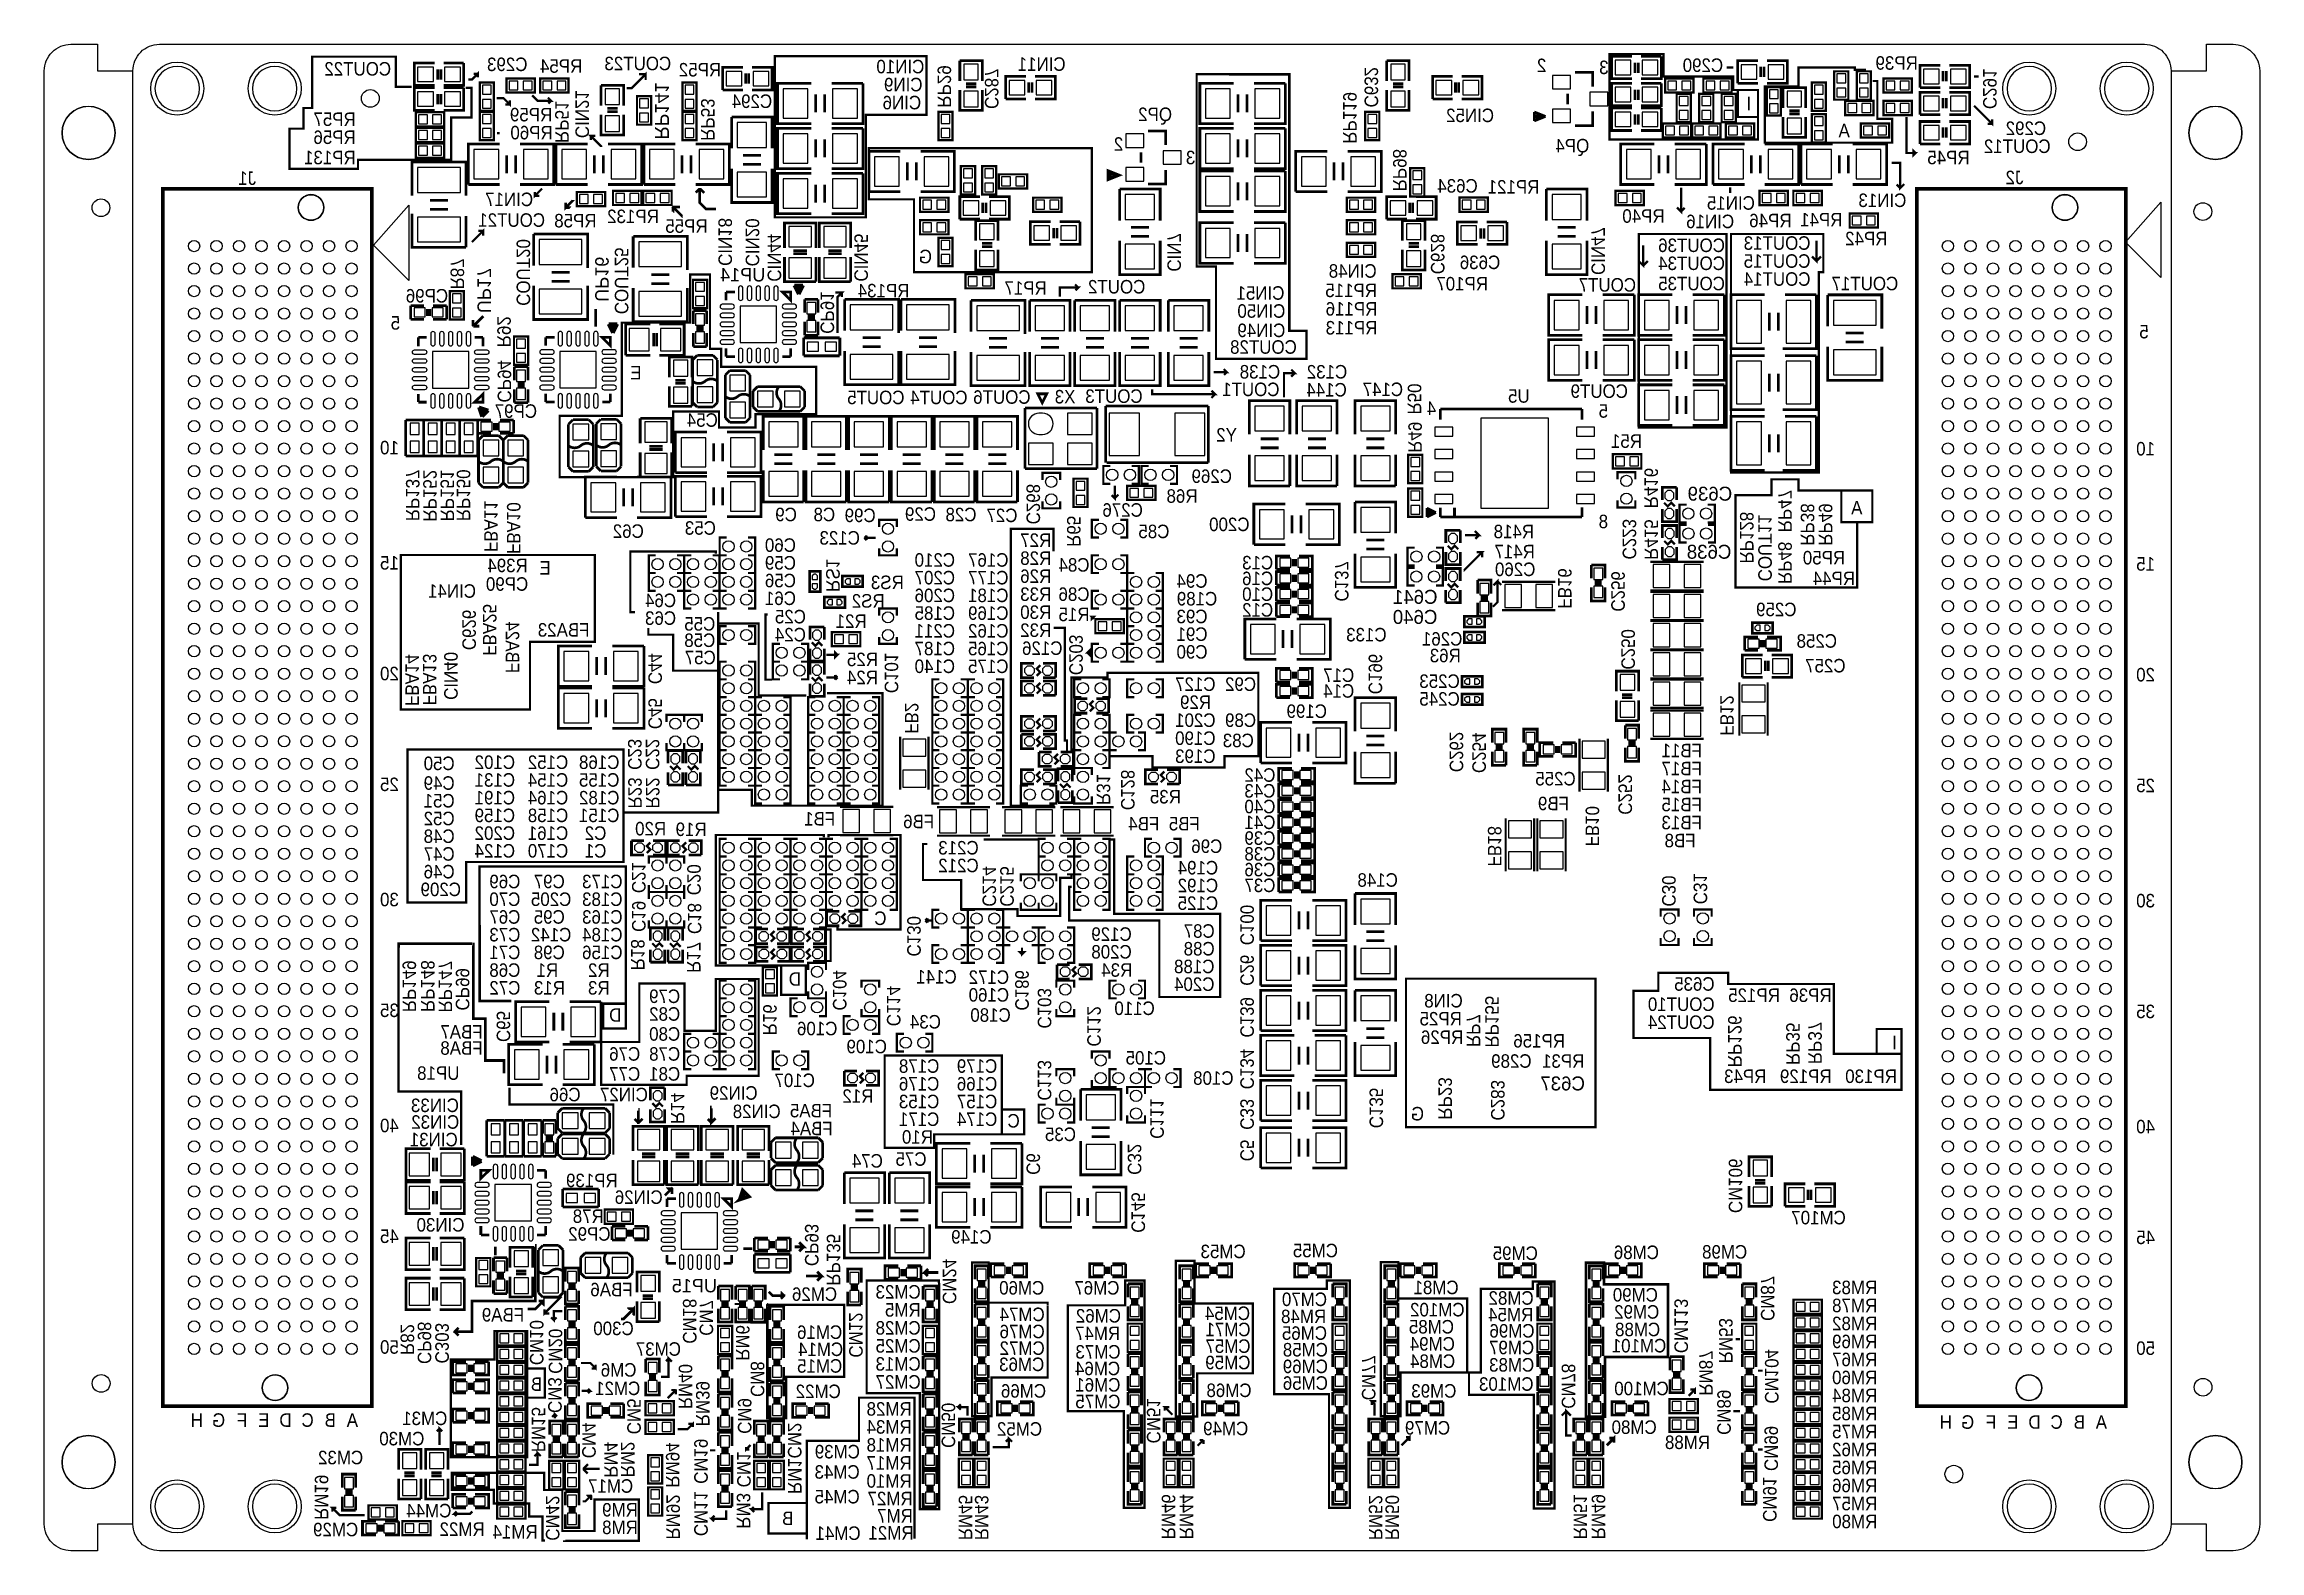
# Model space of a CAD drawing. Extents: x -5 to 120, y 0 to 85.
import ezdxf

# ---------------------------------------------------------------- set-up
doc = ezdxf.new("R2010")
doc.units = 0
for name, color, linetype in [('BG_DRILLHOLE', 1, 'CONTINUOUS'), ('BG_OUTLINE', 2, 'CONTINUOUS'), ('BG_SILKSCREEN_BOTTOM', 4, 'CONTINUOUS'), ('PG_SILKSCREEN_BOTTOM', 6, 'CONTINUOUS'), ('PIN_BOTTOM', 8, 'CONTINUOUS'), ('RD_SILKSCREEN_BOTTOM', 7, 'CONTINUOUS')]:
    doc.layers.add(name, color=color, linetype=linetype)

msp = doc.modelspace()

# ---------------------------------------------------------------- texts
at = {"layer": 'BG_SILKSCREEN_BOTTOM', "text_generation_flag": 2, "width": 0.936667}
for s, p in [('I', (91.313, 81.28)), ('A', (96.8756, 79.756)), ('G', (45.085, 72.644)), ('E', (28.69692, 66.0908)), ('A', (97.5868, 58.4708)), ('E', (23.57628, 55.07736)), ('C', (42.5196, 35.306)), ('D', (37.6936, 31.877)), ('D', (27.559, 29.845)), ('I', (99.53244, 28.2956)), ('G', (72.8472, 24.27732)), ('C', (50.038, 23.876)), ('B', (23.0886, 9.017)), ('B', (37.2618, 1.4478))]:
    msp.add_text(s, height=0.762, dxfattribs=at).set_placement(p)
at = {"layer": 'PG_SILKSCREEN_BOTTOM', "text_generation_flag": 2, "width": 0.936667}
for s, p in [('2', (79.75092, 83.43138)), ('3', (83.26374, 83.31962)), ('2', (55.88, 78.994)), ('3', (59.944, 78.232)), ('5', (15.07744, 68.900548)), ('5', (113.73612, 68.406264)), ('4', (73.533, 64.0842)), ('5', (83.23326, 63.92926)), ('10', (15.00378, 61.86297)), ('10', (114.09299, 61.799216)), ('8', (83.23326, 57.6961)), ('15', (15.00378, 55.36311)), ('15', (114.09299, 55.299356)), ('20', (15.00378, 49.113186)), ('20', (114.09299, 49.049432)), ('25', (15.00378, 42.863008)), ('25', (114.09299, 42.799254)), ('30', (15.00378, 36.363148)), ('30', (114.09299, 36.299394)), ('35', (15.00378, 30.11297)), ('35', (114.09299, 30.049216)), ('40', (15.00378, 23.61311)), ('40', (114.09299, 23.549356)), ('45', (15.00378, 17.363186)), ('45', (114.09299, 17.299432)), ('50', (15.00378, 11.113008)), ('50', (114.09299, 11.049254)), ('H', (3.951478, 6.98881)), ('G', (5.201412, 6.98881)), ('F', (6.451346, 6.98881)), ('E', (7.701534, 6.98881)), ('D', (8.951468, 6.98881)), ('C', (10.201402, 6.98881)), ('B', (11.451336, 6.98881)), ('A', (12.70127, 6.98881)), ('H', (102.63759, 6.877558)), ('G', (103.887524, 6.877558)), ('F', (105.137458, 6.877558)), ('E', (106.387646, 6.877558)), ('D', (107.63758, 6.877558)), ('C', (108.887514, 6.877558)), ('B', (110.137448, 6.877558)), ('A', (111.387382, 6.877558))]:
    msp.add_text(s, height=0.762, dxfattribs=at).set_placement(p)
at = {"layer": 'RD_SILKSCREEN_BOTTOM', "text_generation_flag": 2}
for s, width, p in [('COUT22', 0.936667, (14.5669, 83.2358)), ('C293', 0.936667, (22.2631, 83.4898)), ('RP54', 0.936667, (25.35428, 83.39328)), ('COUT23', 0.936667, (30.37078, 83.53806)), ('RP52', 0.936667, (33.18764, 83.185)), ('CIN10', 0.936667, (44.655486, 83.3628)), ('CIN11', 0.936667, (52.62626, 83.5025)), ('C290', 0.936667, (89.7255, 83.439)), ('RP39', 0.936667, (100.711, 83.566)), ('CIN9', 0.936667, (44.552616, 82.3468)), ('RP59', 0.936667, (23.6601, 80.651604)), ('C294', 0.936667, (36.068, 81.407)), ('CIN6', 0.936667, (44.4754, 81.3308)), ('QP2', 0.936667, (58.630312, 80.6704)), ('CIN52', 0.936667, (76.79944, 80.60944)), ('RP56', 0.936667, (12.573, 79.375)), ('RP57', 0.936667, (12.573, 80.391)), ('RP60', 0.936667, (23.6855, 79.635604)), ('C292', 0.936667, (107.95, 79.883)), ('RP131', 0.936667, (12.573, 78.232)), ('QP4', 0.936667, (82.17154, 78.90002)), ('RP45', 0.936667, (103.632, 78.232)), ('COUT12', 0.936667, (108.204, 78.867)), ('J1', 0.936667, (6.947662, 77.065124)), ('J2', 0.936667, (106.669586, 77.107288)), ('CIN17', 0.936667, (22.5806, 75.8698)), ('C634', 0.936667, (75.87996, 76.6318)), ('RP121', 0.936667, (79.35976, 76.57592)), ('CIN15', 0.936667, (91.5162, 75.6666)), ('CIN13', 0.936667, (100.06457, 75.819)), ('COUT21', 0.936667, (23.2537, 74.7014)), ('RP58', 0.936667, (26.15946, 74.66838)), ('RP132', 0.936667, (29.67736, 74.91222)), ('RP55', 0.936667, (32.42437, 74.36358)), ('RP40', 0.936667, (86.4235, 74.93)), ('CIN16', 0.936667, (90.3478, 74.6252)), ('RP46', 0.936667, (93.5863, 74.676)), ('RP41', 0.936667, (96.4565, 74.7268)), ('COUT36', 0.936667, (89.8271, 73.279)), ('COUT13', 0.936667, (94.6531, 73.406)), ('RP42', 0.936667, (98.9965, 73.66)), ('CIN48', 0.936667, (70.177914, 71.8312)), ('C636', 0.936667, (77.14996, 72.31634)), ('COUT34', 0.936667, (89.8271, 72.263)), ('COUT15', 0.936667, (94.6531, 72.39)), ('UP14', 1.000333, (35.679634, 71.61784)), ('RP134', 0.936667, (43.815, 70.72122)), ('RP17', 0.936667, (51.562, 70.866)), ('COUT2', 0.936667, (57.1246, 70.939406)), ('CIN51', 0.936667, (64.9732, 70.5866)), ('RP115', 0.936667, (70.193154, 70.73392)), ('RP107', 0.936667, (76.46162, 71.10984)), ('COUT7', 0.936667, (84.8106, 71.0438)), ('COUT35', 0.936667, (89.8271, 71.12)), ('COUT14', 0.936667, (94.6531, 71.374)), ('COUT17', 0.936667, (99.6061, 71.12)), ('CP96', 0.936667, (17.78381, 70.42912)), ('CIN50', 0.936667, (65.024, 69.5706)), ('RP116', 0.936667, (70.218554, 69.69252)), ('CIN49', 0.936667, (65.024, 68.4784)), ('RP113', 0.936667, (70.218554, 68.62572)), ('COUT28', 0.936667, (65.6717, 67.5386)), ('C138', 0.936667, (64.7319, 66.1416)), ('C132', 0.936667, (68.5165, 66.1416)), ('COUT5', 0.936667, (43.5356, 64.6938)), ('COUT4', 0.936667, (47.0916, 64.6938)), ('COUT6', 0.936667, (50.6476, 64.716406)), ('X3', 0.936667, (53.181504, 64.736726)), ('COUT3', 0.936667, (56.9722, 64.767206)), ('COUT1', 0.936667, (64.6938, 65.148206)), ('C144', 0.936667, (68.4911, 65.1256)), ('C147', 0.936667, (71.6661, 65.151)), ('U5', 0.936667, (78.811628, 64.77635)), ('COUT9', 0.936667, (84.3534, 65.0494)), ('CP97', 0.936667, (22.80285, 63.92291)), ('C54', 0.936667, (33.00222, 63.41872)), ('Y2', 0.936667, (62.2935, 62.5856)), ('R51', 0.936667, (85.146896, 62.23)), ('C269', 0.936667, (62.0141, 60.2488)), ('C9', 0.936667, (37.465, 58.08853)), ('C8', 0.936667, (39.624, 58.08853)), ('C99', 0.936667, (41.91, 58.039)), ('C29', 0.936667, (45.3136, 58.11266)), ('C28', 0.936667, (47.5996, 58.08726)), ('C27', 0.936667, (49.911, 58.039)), ('C276', 0.936667, (56.9849, 58.3438)), ('R68', 0.936667, (60.071, 59.1312)), ('C62', 0.936667, (28.829, 57.15)), ('C53', 0.936667, (32.893, 57.3278)), ('C123', 0.936667, (41.021, 56.769)), ('C85', 0.936667, (58.482484, 57.132474)), ('C200', 0.936667, (63.0047, 57.531)), ('R418', 0.936667, (79.05877, 57.126632)), ('C60', 0.936667, (37.411152, 56.361076)), ('C210', 0.936667, (46.387258, 55.523892)), ('C167', 0.936667, (49.403254, 55.523892)), ('R28', 0.936667, (51.816, 55.626)), ('R27', 0.936667, (51.816, 56.642)), ('R417', 0.936667, (79.10195, 55.995316)), ('RP50', 0.936667, (96.6089, 55.6514)), ('R394', 0.936667, (22.27961, 55.21452)), ('C56', 0.936667, (37.411152, 54.36108)), ('C59', 0.936667, (37.411152, 55.361078)), ('RS3', 0.936667, (43.496992, 54.258464)), ('C207', 0.936667, (46.387258, 54.523894)), ('C177', 0.936667, (49.403254, 54.523894)), ('R26', 0.936667, (51.816, 54.61)), ('C84', 0.936667, (53.975, 55.245)), ('C94', 0.936667, (60.63488, 54.33568)), ('C13', 0.936667, (64.3382, 55.372)), ('C16', 0.936667, (64.3382, 54.483)), ('C260', 0.936667, (79.1337, 54.993794)), ('RP44', 0.936667, (97.1677, 54.483)), ('CIN41', 0.936667, (19.35734, 53.76926)), ('CP90', 0.936667, (22.30501, 54.1655)), ('C64', 0.936667, (30.64764, 53.242718)), ('C61', 0.936667, (37.411152, 53.361082)), ('RS2', 0.936667, (42.418, 53.213)), ('C206', 0.936667, (46.387258, 53.523896)), ('C181', 0.936667, (49.403254, 53.523896)), ('R33', 0.936667, (51.816, 53.594)), ('C86', 0.936667, (53.975, 53.594)), ('C189', 0.936667, (61.18098, 53.335682)), ('C10', 0.936667, (64.3382, 53.594)), ('C63', 0.936667, (30.64764, 52.24272)), ('C55', 0.936667, (32.860742, 51.916838)), ('C25', 0.936667, (37.973, 52.324)), ('R21', 0.936667, (41.402, 52.07)), ('C185', 0.936667, (46.387258, 52.523898)), ('C169', 0.936667, (49.403254, 52.523898)), ('R30', 0.936667, (51.816, 52.578)), ('R15', 0.936667, (53.975, 52.451)), ('C93', 0.936667, (60.63488, 52.335684)), ('C12', 0.936667, (64.3382, 52.705)), ('C259', 0.936667, (93.8657, 52.7304)), ('FBA23', 0.936667, (25.76322, 51.57724)), ('C58', 0.936667, (32.860742, 50.99304)), ('C24', 0.936667, (37.973, 51.308)), ('C211', 0.936667, (46.387258, 51.5239)), ('C187', 0.936667, (46.387258, 50.523902)), ('C165', 0.936667, (49.403254, 50.523902)), ('C162', 0.936667, (49.403254, 51.5239)), ('R32', 0.936667, (51.816, 51.562)), ('C126', 0.936667, (52.451, 50.546)), ('C91', 0.936667, (60.63488, 51.335686)), ('C133', 0.936667, (70.739, 51.308)), ('C261', 0.936667, (75.01382, 51.071526)), ('C258', 0.936667, (96.1517, 50.9524)), ('C57', 0.936667, (32.886142, 50.018442)), ('R25', 0.936667, (42.037, 49.911)), ('C140', 0.936667, (46.387258, 49.523904)), ('C175', 0.936667, (49.403254, 49.523904)), ('C90', 0.936667, (60.63488, 50.335688)), ('R63', 0.936667, (74.92492, 50.131726)), ('C257', 0.936667, (96.6343, 49.5554)), ('R24', 0.936667, (42.037, 48.895)), ('C127', 0.936667, (61.087, 48.514)), ('C92', 0.936667, (63.373, 48.514)), ('C14', 0.936667, (68.9102, 48.133)), ('C17', 0.936667, (68.9102, 49.022)), ('C253', 0.936667, (74.8665, 48.682148)), ('R29', 0.936667, (60.833, 47.498)), ('C199', 0.936667, (67.3735, 46.99)), ('C245', 0.936667, (74.8665, 47.68215)), ('C201', 0.936667, (61.087, 46.482)), ('C89', 0.936667, (63.373, 46.482)), ('C190', 0.936667, (61.087, 45.466)), ('C193', 0.936667, (61.087, 44.45)), ('C83', 0.936667, (63.246, 45.339)), ('FB11', 0.936667, (88.52789, 44.77004)), ('C50', 0.936667, (18.155412, 44.045886)), ('C131', 0.936667, (21.562568, 43.109896)), ('C102', 0.936667, (21.562314, 44.109894)), ('C154', 0.936667, (24.562308, 43.109896)), ('C152', 0.936667, (24.562562, 44.109894)), ('C155', 0.936667, (27.451304, 43.109896)), ('C168', 0.936667, (27.451304, 44.109894)), ('C42', 0.936667, (64.4652, 43.385994)), ('C255', 0.936667, (81.407, 43.18)), ('FB17', 0.936667, (88.52789, 43.75404)), ('C49', 0.936667, (18.155412, 42.93489)), ('C51', 0.936667, (18.155412, 41.934892)), ('C191', 0.936667, (21.562314, 42.109898)), ('C164', 0.936667, (24.562308, 42.109898)), ('C182', 0.936667, (27.451304, 42.109898)), ('R35', 0.936667, (59.1312, 42.164)), ('C43', 0.936667, (64.4652, 42.496994)), ('FB9', 0.936667, (81.026, 41.783)), ('FB14', 0.936667, (88.52789, 42.73804)), ('C52', 0.936667, (18.155412, 40.934894)), ('C159', 0.936667, (21.562568, 41.1099)), ('C158', 0.936667, (24.562308, 41.1099)), ('C151', 0.936667, (27.451304, 41.1099)), ('FB1', 0.936667, (39.624, 40.9194)), ('FB6', 0.936667, (45.212, 40.767)), ('FB4', 0.936667, (57.912, 40.64)), ('FB5', 0.936667, (60.198, 40.64)), ('C40', 0.936667, (64.4652, 41.607994)), ('C41', 0.936667, (64.4652, 40.718994)), ('FB15', 0.936667, (88.52789, 41.72204)), ('FB13', 0.936667, (88.52789, 40.70604)), ('C48', 0.936667, (18.155412, 39.934896)), ('C202', 0.936667, (21.562314, 40.109902)), ('C161', 0.936667, (24.562562, 40.109902)), ('C2', 0.936667, (26.714958, 40.109902)), ('R20', 0.936667, (30.086554, 40.361616)), ('R19', 0.936667, (32.371792, 40.326056)), ('C213', 0.936667, (47.72279, 39.284656)), ('C96', 0.936667, (61.468, 39.37)), ('C39', 0.936667, (64.4652, 39.829994)), ('FB8', 0.936667, (88.17102, 39.69004)), ('C47', 0.936667, (18.155412, 38.934898)), ('C124', 0.936667, (21.562314, 39.109904)), ('C170', 0.936667, (24.562562, 39.109904)), ('C1', 0.936667, (26.714958, 39.109904)), ('C212', 0.936667, (47.72279, 38.284658)), ('C194', 0.936667, (61.23178, 38.157658)), ('C38', 0.936667, (64.4652, 38.940994)), ('C36', 0.936667, (64.4652, 38.051994)), ('C209', 0.936667, (18.512028, 36.934902)), ('C46', 0.936667, (18.155412, 37.9349)), ('C69', 0.936667, (21.861272, 37.379656)), ('C97', 0.936667, (24.369014, 37.379656)), ('C173', 0.936667, (27.62631, 37.379656)), ('C192', 0.936667, (61.231526, 37.15766)), ('C37', 0.936667, (64.4652, 37.162994)), ('C148', 0.936667, (71.374, 37.465)), ('C70', 0.936667, (21.861272, 36.379658)), ('C205', 0.936667, (24.737568, 36.379658)), ('C183', 0.936667, (27.62631, 36.379658)), ('C125', 0.936667, (61.231526, 36.157662)), ('C73', 0.936667, (21.861272, 34.379662)), ('C67', 0.936667, (21.861272, 35.37966)), ('C142', 0.936667, (24.737568, 34.379662)), ('C95', 0.936667, (24.369014, 35.37966)), ('C184', 0.936667, (27.626564, 34.379662)), ('C163', 0.936667, (27.62631, 35.37966)), ('C129', 0.936667, (56.35879, 34.411666)), ('C87', 0.936667, (61.038486, 34.585656)), ('C71', 0.936667, (21.861272, 33.379664)), ('C98', 0.936667, (24.369014, 33.379664)), ('C156', 0.936667, (27.62631, 33.379664)), ('C208', 0.936667, (56.358536, 33.411668)), ('C88', 0.936667, (61.038486, 33.585658)), ('C68', 0.936667, (21.861272, 32.379666)), ('R1', 0.936667, (23.99284, 32.379666)), ('R2', 0.936667, (26.897838, 32.379666)), ('C141', 0.936667, (46.482, 32.004)), ('C172', 0.936667, (49.437544, 31.982664)), ('R34', 0.936667, (56.388, 32.385)), ('C188', 0.936667, (61.025786, 32.58566)), ('C72', 0.936667, (21.861272, 31.379668)), ('R13', 0.936667, (24.377142, 31.379668)), ('R3', 0.936667, (26.897838, 31.379668)), ('C79', 0.936667, (30.878272, 30.903672)), ('C160', 0.936667, (49.437544, 30.982666)), ('C204', 0.936667, (61.025786, 31.585662)), ('CIN8', 0.936667, (75.03541, 30.65272)), ('C635', 0.936667, (89.24544, 31.5976)), ('RP125', 0.936667, (92.92844, 30.9626)), ('RP36', 0.936667, (95.84944, 30.9626)), ('C82', 0.936667, (30.878272, 29.903674)), ('C34', 0.936667, (45.593, 29.464)), ('C180', 0.936667, (49.53, 29.845)), ('C110', 0.936667, (57.658, 30.226)), ('RP25', 0.936667, (74.98461, 29.63672)), ('COUT24', 0.936667, (89.24544, 29.4386)), ('COUT10', 0.936667, (89.24544, 30.4546)), ('FBA8', 0.936667, (19.73326, 27.98318)), ('FBA7', 0.936667, (19.73326, 28.89758)), ('C80', 0.936667, (30.878272, 28.776676)), ('C106', 0.936667, (39.751, 29.083)), ('C109', 0.936667, (42.545, 28.067)), ('RP26', 0.936667, (75.06081, 28.59532)), ('RP156', 0.936667, (80.80629, 28.391104)), ('C76', 0.936667, (28.624022, 27.649678)), ('C78', 0.936667, (30.878272, 27.649678)), ('C178', 0.936667, (45.501306, 26.965656)), ('C179', 0.936667, (48.771302, 26.965656)), ('C105', 0.936667, (58.293, 27.432)), ('C289', 0.936667, (78.918816, 27.24912)), ('RP31', 0.936667, (81.89595, 27.24912)), ('UP18', 0.936667, (18.423128, 26.569162)), ('C77', 0.936667, (28.624022, 26.52268)), ('C81', 0.936667, (30.878272, 26.52268)), ('C107', 0.936667, (38.481, 26.162)), ('C176', 0.936667, (45.501306, 25.965658)), ('C166', 0.936667, (48.771302, 25.965658)), ('C108', 0.936667, (62.103, 26.289)), ('RP43', 0.936667, (92.16644, 26.3906)), ('RP129', 0.936667, (95.84944, 26.3906)), ('RP130', 0.936667, (99.53244, 26.3906)), ('CIN33', 0.936667, (18.39468, 24.74976)), ('C66', 0.936667, (25.2603, 25.35682)), ('CIN27', 0.936667, (29.0576, 25.35936)), ('CIN29', 0.936667, (35.24758, 25.44826)), ('CIN28', 0.936667, (36.5506, 24.4094)), ('FBA5', 0.936667, (39.45636, 24.45258)), ('R12', 0.936667, (41.783, 25.273)), ('C153', 0.936667, (45.501306, 24.96566)), ('C157', 0.936667, (48.771302, 24.96566)), ('CIN32', 0.936667, (18.41246, 23.80996)), ('FBA4', 0.936667, (39.48938, 23.4442)), ('C171', 0.936667, (45.50156, 23.965662)), ('C174', 0.936667, (48.771302, 23.965662)), ('C35', 0.936667, (53.213, 23.114)), ('CIN31', 0.936667, (18.32864, 22.81682)), ('R10', 0.936667, (45.141134, 22.965664)), ('RP139', 0.936667, (27.356308, 20.512024)), ('C74', 0.936667, (42.3164, 21.6154)), ('C75', 0.936667, (44.7802, 21.717)), ('CIN26', 0.936667, (29.89326, 19.56816)), ('CIN30', 0.936667, (18.70964, 18.0086)), ('R78', 0.936667, (26.5684, 18.49628)), ('CM107', 0.936667, (96.647, 18.415)), ('CP92', 0.936667, (26.9494, 17.49298)), ('C149', 0.936667, (48.4505, 17.32788)), ('CM53', 0.936667, (62.787784, 16.50619)), ('CM55', 0.936667, (67.994784, 16.55699)), ('CM95', 0.936667, (79.272384, 16.40459)), ('CM86', 0.936667, (86.104984, 16.45539)), ('CM98', 0.936667, (91.083384, 16.48079)), ('FBA6', 0.936667, (28.19654, 14.35354)), ('UP15', 1.000333, (32.954468, 14.577822)), ('CM60', 0.936667, (51.4223, 14.4526)), ('CM67', 0.936667, (55.6641, 14.4526)), ('CM81', 0.936667, (74.801984, 14.47419)), ('RM83', 0.936667, (98.419666, 14.474952)), ('CM26', 0.936667, (39.732966, 14.097254)), ('CM23', 0.936667, (44.45, 14.224)), ('RM5', 0.936667, (44.45, 13.208)), ('CM54', 0.936667, (63.03391, 13.016484)), ('CM70', 0.936667, (67.37731, 13.803884)), ('CM102', 0.936667, (75.13701, 13.219684)), ('CM82', 0.936667, (79.03591, 13.880084)), ('CM90', 0.936667, (86.04631, 14.057884)), ('CM92', 0.936667, (86.12251, 13.092684)), ('RM78', 0.936667, (98.419666, 13.458952)), ('FBA9', 0.936667, (22.07514, 12.93114)), ('C300', 0.936667, (28.2575, 12.16406)), ('CM16', 0.936667, (40.02151, 11.949684)), ('CM28', 0.936667, (44.45, 12.192)), ('CM74', 0.936667, (51.4477, 12.954)), ('CM76', 0.936667, (51.4477, 11.9888)), ('RM47', 0.936667, (55.701184, 11.88339)), ('CM62', 0.936667, (55.751984, 12.87399)), ('CM71', 0.936667, (63.05931, 12.102084)), ('RM48', 0.936667, (67.32651, 12.838684)), ('CM65', 0.936667, (67.37731, 11.898884)), ('CM85', 0.936667, (74.54011, 12.254484)), ('RM54', 0.936667, (79.01051, 12.940284)), ('CM96', 0.936667, (79.08671, 12.025884)), ('CM88', 0.936667, (86.17331, 12.102084)), ('RM82', 0.936667, (98.419666, 12.442952)), ('CM37', 0.936667, (30.923738, 10.9982)), ('CM14', 0.936667, (40.07231, 10.984484)), ('CM25', 0.936667, (44.45, 11.176)), ('CM72', 0.936667, (51.4477, 11.049)), ('CM73', 0.936667, (55.726584, 10.84199)), ('CM57', 0.936667, (63.05931, 11.162284)), ('CM58', 0.936667, (67.42811, 10.959084)), ('CM94', 0.936667, (74.59091, 11.289284)), ('CM97', 0.936667, (79.06131, 11.086084)), ('CM101', 0.936667, (86.51621, 11.187684)), ('RM69', 0.936667, (98.419666, 11.426952)), ('CM6', 0.936667, (28.41117, 9.821164)), ('CM15', 0.936667, (40.02151, 10.044684)), ('CM13', 0.936667, (44.45, 10.16)), ('CM63', 0.936667, (51.4223, 10.1346)), ('CM64', 0.936667, (55.701184, 9.90219)), ('CM59', 0.936667, (63.05423, 10.237724)), ('CM69', 0.936667, (67.42811, 10.019284)), ('CM84', 0.936667, (74.60615, 10.313924)), ('CM83', 0.936667, (79.06639, 10.105644)), ('RM60', 0.936667, (98.419666, 9.394952)), ('RM67', 0.936667, (98.419666, 10.410952)), ('CM21', 0.936667, (28.62707, 8.779764)), ('CM22', 0.936667, (39.9415, 8.6106)), ('CM27', 0.936667, (44.45, 9.144)), ('CM66', 0.936667, (51.5239, 8.636)), ('CM75', 0.936667, (55.71871, 8.038084)), ('CM61', 0.936667, (55.71871, 8.977884)), ('CM68', 0.936667, (63.117984, 8.670544)), ('CM56', 0.936667, (67.42811, 9.079484)), ('CM93', 0.936667, (74.676, 8.636)), ('CM103', 0.936667, (79.02829, 9.023604)), ('CM100', 0.936667, (86.65972, 8.77316)), ('RM84', 0.936667, (98.419666, 8.378952)), ('CM31', 0.936667, (17.7419, 7.0866)), ('RM28', 0.936667, (43.942, 7.62)), ('RM85', 0.936667, (98.419666, 7.362952)), ('CM30', 0.936667, (16.4465, 5.9436)), ('RM34', 0.936667, (43.942, 6.604)), ('RM18', 0.936667, (43.942, 5.588)), ('CM52', 0.936667, (51.29911, 6.488684)), ('CM49', 0.936667, (62.93231, 6.514084)), ('CM79', 0.936667, (74.3204, 6.5532)), ('CM80', 0.936667, (85.979, 6.58876)), ('RM88', 0.936667, (88.9889, 5.737098)), ('RM75', 0.936667, (98.419666, 6.346952)), ('CM32', 0.936667, (12.9921, 4.8768)), ('CM39', 0.936667, (41.021, 5.207)), ('RM17', 0.936667, (43.942, 4.572)), ('RM65', 0.936667, (98.419666, 4.314952)), ('RM62', 0.936667, (98.419666, 5.330952)), ('CM17', 0.936667, (28.22448, 3.26898)), ('CM43', 0.936667, (41.0083, 4.064)), ('RM10', 0.936667, (43.942, 3.556)), ('RM66', 0.936667, (98.419666, 3.298952)), ('CM44', 0.936667, (17.9705, 1.8796)), ('RM9', 0.936667, (28.489402, 1.927352)), ('CM45', 0.936667, (41.0083, 2.667)), ('RM27', 0.936667, (43.996102, 2.562352)), ('RM57', 0.936667, (98.419666, 2.282952)), ('CM29', 0.936667, (12.7127, 0.8128)), ('RM22', 0.936667, (19.8501, 0.8382)), ('RM14', 0.936667, (22.837902, 0.682752)), ('RM8', 0.936667, (28.489402, 0.936752)), ('CM41', 0.936667, (41.0591, 0.60706)), ('RM21', 0.936667, (44.046902, 0.629412)), ('RM7', 0.936667, (44.0055, 1.59004)), ('RM80', 0.936667, (98.425, 1.27))]:
    msp.add_text(s, height=0.762, dxfattribs=dict(at, width=width)).set_placement(p)
for s, width, p in [('RP29', 0.936667, (45.39996, 81.42732)), ('C287', 0.936667, (48.07204, 81.35112)), ('C632', 0.936667, (69.4944, 81.43748)), ('C291', 0.936667, (104.394, 81.3435)), ('RP51', 0.936667, (23.8252, 79.431896)), ('CIN21', 0.936667, (24.9682, 79.7052)), ('RP53', 0.936667, (32.05734, 79.55534)), ('RP119', 0.936667, (68.28536, 79.39024)), ('RP98', 0.936667, (71.09968, 76.70292)), ('CIN18', 0.936667, (33.03778, 72.49668)), ('CIN20', 0.936667, (34.57448, 72.46874)), ('COUT20', 0.936667, (21.64842, 70.24497)), ('CIN44', 0.936667, (35.81146, 71.60514)), ('CIN45', 0.936667, (40.70604, 71.61276)), ('CIN7', 0.936667, (58.366406, 72.1741)), ('C628', 0.936667, (73.23836, 72.02424)), ('CIN47', 0.936667, (82.296, 71.9836)), ('R87', 0.936667, (17.92478, 71.16826)), ('UP16', 1.000333, (26.08326, 70.466712)), ('COUT25', 0.936667, (27.1907, 69.76999)), ('UP17', 1.000333, (19.44116, 69.829172)), ('CP91', 0.936667, (38.7985, 68.66509)), ('R92', 0.936667, (20.55876, 67.90436)), ('CP94', 0.936667, (20.57908, 64.78905)), ('R50', 0.936667, (71.931276, 64.1096)), ('R49', 0.936667, (71.961756, 61.9506)), ('RP137', 0.936667, (15.40764, 58.0898)), ('RP152', 0.936667, (16.379444, 58.06694)), ('RP151', 0.936667, (17.357344, 58.0771)), ('RP150', 0.936667, (18.269204, 58.09234)), ('C268', 0.936667, (50.419, 57.912)), ('R416', 0.936667, (85.286596, 58.82005)), ('FBA11', 0.936667, (19.81962, 56.34736)), ('FBA10', 0.936667, (21.10486, 56.24322)), ('RP47', 0.936667, (92.837, 57.4675)), ('RP38', 0.936667, (94.107, 56.7055)), ('RP49', 0.936667, (95.123, 56.7055)), ('R65', 0.936667, (52.705, 56.642)), ('C223', 0.936667, (84.055966, 55.932578)), ('R415', 0.936667, (85.289136, 55.91175)), ('RP128', 0.936667, (90.678, 55.7022)), ('COUT11', 0.936667, (91.70797, 54.6989)), ('RP48', 0.936667, (92.837, 54.5465)), ('RS1', 0.936667, (39.116, 54.102)), ('C137', 0.936667, (67.82308, 53.56098)), ('FB16', 0.936667, (80.41132, 53.15458)), ('C256', 0.936667, (83.4136, 52.98694)), ('C626', 0.936667, (18.58772, 50.81397)), ('FBA25', 0.936667, (19.75104, 50.50028)), ('FBA24', 0.936667, (21.03374, 49.513998)), ('C203', 0.936667, (52.832, 49.403)), ('C250', 0.936667, (83.98256, 49.71796)), ('FBA14', 0.936667, (15.37462, 47.66564)), ('FBA13', 0.936667, (16.36522, 47.69358)), ('CIN40', 0.936667, (17.56156, 48.00854)), ('C44', 0.936667, (29.083, 48.895)), ('C101', 0.936667, (42.418, 48.387)), ('C196', 0.936667, (69.723, 48.3235)), ('C45', 0.936667, (29.083, 46.355)), ('FB2', 0.936667, (43.561, 46.101)), ('FB12', 0.936667, (89.5604, 45.9867)), ('C23', 0.936667, (27.936952, 44.057824)), ('C22', 0.936667, (28.93695, 44.057824)), ('C262', 0.936667, (74.295, 43.9293)), ('C254', 0.936667, (75.574398, 43.8785)), ('R31', 0.936667, (54.381908, 42.073576)), ('C128', 0.936667, (55.753, 41.783)), ('C252', 0.936667, (83.82, 41.529)), ('R23', 0.936667, (27.947112, 41.880282)), ('R22', 0.936667, (28.94711, 41.880282)), ('FB10', 0.936667, (81.9658, 39.7383)), ('FB18', 0.936667, (76.454, 38.608)), ('C21', 0.936667, (28.161234, 37.103812)), ('C20', 0.936667, (31.274512, 36.981892)), ('C214', 0.936667, (47.937166, 36.340034)), ('C215', 0.936667, (48.937164, 36.340034)), ('C30', 0.936667, (86.2838, 36.3474)), ('C31', 0.936667, (88.0618, 36.4744)), ('C19', 0.936667, (28.161234, 34.91611)), ('C18', 0.936667, (31.310072, 34.79419)), ('C100', 0.936667, (62.484, 34.163)), ('C130', 0.936667, (43.688, 33.528)), ('R18', 0.936667, (28.105354, 32.751268)), ('R17', 0.936667, (31.264352, 32.603948)), ('RP149', 0.936667, (15.21206, 30.38602)), ('RP148', 0.936667, (16.256, 30.39618)), ('RP147', 0.936667, (17.24914, 30.36824)), ('CP99', 0.936667, (18.21688, 30.48254)), ('C104', 0.936667, (39.497, 30.48)), ('C186', 0.936667, (49.784, 30.48)), ('C26', 0.936667, (62.484, 31.877)), ('C114', 0.936667, (42.545, 29.591)), ('C103', 0.936667, (51.054, 29.464)), ('RP155', 0.936667, (76.302616, 28.39085)), ('C65', 0.936667, (20.5232, 28.702)), ('R16', 0.936667, (35.56, 29.083)), ('C112', 0.936667, (53.848, 28.448)), ('C139', 0.936667, (62.484, 28.956)), ('RP7', 0.936667, (75.2602, 28.41879)), ('RP126', 0.936667, (90.00744, 27.2796)), ('RP35', 0.936667, (93.28404, 27.4066)), ('RP37', 0.936667, (94.52864, 27.45232)), ('C113', 0.936667, (51.054, 25.4)), ('C134', 0.936667, (62.484, 26.035)), ('RP23', 0.936667, (73.66, 24.32431)), ('C283', 0.936667, (76.629006, 24.27351)), ('R14', 0.936667, (30.353, 24.0792)), ('C111', 0.936667, (57.404, 23.241)), ('C33', 0.936667, (62.484, 23.749)), ('C135', 0.936667, (69.7738, 23.8379)), ('C32', 0.936667, (56.134, 21.209)), ('C5', 0.936667, (62.484, 21.971)), ('C6', 0.936667, (50.419, 21.209)), ('CM106', 0.936667, (90.043, 19.05)), ('C145', 0.936667, (56.34228, 17.94002)), ('CP93', 0.936667, (37.91966, 16.05788)), ('RP135', 0.936667, (39.14648, 14.95552)), ('CM24', 0.936667, (45.69206, 13.91666)), ('CM87', 0.936667, (91.858084, 12.96289)), ('CM18', 0.936667, (31.035244, 11.68019)), ('CM7', 0.936667, (31.97352, 12.1285)), ('CM113', 0.936667, (86.97722, 11.146282)), ('R82', 0.936667, (15.10538, 11.04138)), ('CP98', 0.936667, (16.06804, 10.53338)), ('C303', 0.936667, (17.06118, 10.5664)), ('CM10', 0.936667, (22.399244, 10.46861)), ('RM6', 0.936667, (34.027364, 10.71753)), ('CM12', 0.936667, (40.41267, 10.895584)), ('RM53', 0.936667, (89.495884, 10.57529)), ('CM20', 0.936667, (23.460964, 9.98093)), ('CM104', 0.936667, (92.086684, 8.30199)), ('RM40', 0.936667, (30.793944, 7.9883)), ('CM8', 0.936667, (34.857944, 8.67283)), ('CM77', 0.936667, (69.342, 8.4836)), ('CM78', 0.936667, (80.61706, 8.01116)), ('RM87', 0.936667, (88.375744, 8.7503)), ('CM3', 0.936667, (23.430484, 7.76859)), ('RM39', 0.936667, (31.772098, 7.0231)), ('CM89', 0.936667, (89.394284, 6.53669)), ('RM15', 0.936667, (22.501352, 5.559298)), ('CM5', 0.936667, (27.890724, 6.566916)), ('CM9', 0.936667, (34.134044, 6.59511)), ('CM50', 0.936667, (45.630084, 5.80009)), ('CM51', 0.936667, (57.212484, 6.05409)), ('CM4', 0.936667, (25.348184, 5.21335)), ('CM19', 0.936667, (31.670244, 3.77317)), ('CM2', 0.936667, (36.957, 5.207)), ('CM99', 0.936667, (92.056204, 4.49453)), ('RM4', 0.936667, (26.590244, 4.11861)), ('RM2', 0.936667, (27.540204, 4.13639)), ('RM94', 0.936667, (30.0736, 3.56108)), ('CM1', 0.936667, (34.093404, 3.57251)), ('RM1', 0.936667, (36.968684, 3.19659)), ('RM19', 0.936667, (10.2616, 1.7399)), ('CM91', 0.936667, (91.974924, 1.62433)), ('CM42', 0.936667, (23.29942, 0.56388)), ('RM92', 0.936667, (30.099, 0.62992)), ('CM11', 0.936667, (31.670244, 0.82169)), ('RM3', 0.936667, (34.073084, 1.24079)), ('RM45', 0.936667, (46.595284, 0.59309)), ('RM43', 0.936667, (47.509684, 0.59309)), ('RM46', 0.936667, (58.050684, 0.64389)), ('RM44', 0.936667, (59.066684, 0.64389)), ('RM52', 0.936667, (69.734684, 0.59309)), ('RM50', 0.936667, (70.674484, 0.59309)), ('RM51', 0.936667, (81.291684, 0.64389)), ('RM49', 0.936667, (82.307684, 0.64389))]:
    msp.add_text(s, height=0.762, rotation=270, dxfattribs=dict(at, width=width)).set_placement(p)
msp.add_text('RP141', height=0.7874, rotation=270, dxfattribs=at).set_placement((29.45892, 79.62392))
for s, p in [('C639', (90.237818, 59.24931)), ('C638', (90.19159, 55.97271)), ('C641', (73.61047, 53.42763)), ('C640', (73.604882, 52.29479)), ('C637', (81.92897, 25.970484))]:
    msp.add_text(s, height=0.7874, dxfattribs=at).set_placement(p)

# ---------------------------------------------------------------- linework, layer by layer
at = {"layer": 'BG_DRILLHOLE'}
for points in [[(3.75793, 82.499454, 1), (1.24333, 82.499454, 1)], [(9.257792, 82.499454, 1), (6.743192, 82.499454, 1)], [(108.256832, 82.499454, 1), (105.742232, 82.499454, 1)], [(113.756694, 82.499454, 1), (111.242094, 82.499454, 1)], [(-1.000252, 80.000094, 1), (-3.999992, 80.000094, 1)], [(119.000016, 80.000094, 1), (116.000276, 80.000094, 1)], [(10.771378, 75.795124, 1), (9.323578, 75.795124, 1)], [(109.736382, 75.795124, 1), (108.288582, 75.795124, 1)], [(8.74141, 9.195054, 1), (7.29361, 9.195054, 1)], [(107.706414, 9.195054, 1), (106.258614, 9.195054, 1)], [(-1.000252, 4.99999, 1), (-3.999992, 4.99999, 1)], [(119.000016, 4.99999, 1), (116.000276, 4.99999, 1)], [(3.75793, 2.50063, 1), (1.24333, 2.50063, 1)], [(9.257792, 2.50063, 1), (6.743192, 2.50063, 1)], [(108.256832, 2.50063, 1), (105.742232, 2.50063, 1)], [(113.756694, 2.50063, 1), (111.242094, 2.50063, 1)]]:
    msp.add_lwpolyline(points, format="xyb", close=True, dxfattribs=at)
at = {"layer": 'BG_OUTLINE'}
for points in [[(0, 1.500124), (-1.999996, 1.500124), (-1.999996, 0), (-3.499866, 0, -0.414214), (-4.99999, 1.500124), (-4.99999, 83.49996, -0.414214), (-3.499866, 85.000084), (-1.999996, 85.000084), (-1.999996, 83.49996), (0, 83.49996)], [(0, 1.500124), (0, 83.49996, -0.414214), (1.500124, 85.000084), (113.4999, 85.000084, -0.414214), (115.000024, 83.49996), (115.000024, 1.500124, -0.414214), (113.4999, 0), (1.500124, 0, -0.414214), (0, 1.500124)], [(115.000024, 83.49996), (117.00002, 83.49996), (117.00002, 85.000084), (118.49989, 85.000084, -0.414214), (120.000014, 83.49996), (120.000014, 1.500124, -0.414214), (118.49989, 0), (117.00002, 0), (117.00002, 1.500124), (115.000024, 1.500124)]]:
    msp.add_lwpolyline(points, format="xyb", dxfattribs=at)
at = {"layer": 'BG_SILKSCREEN_BOTTOM'}
for points, const_width in [([(18.7706, 82.55), (19.1008, 82.55), (19.1008, 80.8736), (17.9578, 80.8736), (17.9578, 78.486), (12.7, 78.486), (12.7, 77.978), (8.8392, 77.978), (8.8392, 80.2386), (9.6266, 80.2386), (9.6266, 81.407), (10.1092, 81.407), (10.1092, 84.3026), (14.8336, 84.3026), (14.8336, 82.6008), (15.7226, 82.6008)], 0.127), ([(36.703, 75.2348), (36.2204, 75.2348), (36.2204, 84.328), (44.7802, 84.328), (44.7802, 81.026), (41.3512, 81.026), (41.3512, 75.2348), (36.703, 75.2348)], 0.127), ([(83.693, 84.455), (83.312, 84.455), (83.312, 79.629), (91.694, 79.629), (91.694, 80.899), (90.551, 80.899), (90.551, 82.423), (90.297, 82.423), (90.297, 83.185), (86.36, 83.185), (86.36, 84.455), (83.566, 84.455)], 0.127), ([(90.297, 83.693), (89.916, 83.693)], 0.127), ([(98.171, 82.931), (98.425, 82.931), (98.425, 80.7974), (99.2632, 80.7974), (99.2632, 79.4512), (92.075, 79.4512), (92.075, 82.6262), (93.98, 82.6262), (93.98, 83.693), (96.901, 83.693), (97.155, 83.693), (97.155, 83.566), (97.79, 83.566)], 0.127), ([(18.923, 83.0072), (19.1262, 83.0072), (19.4564, 83.3374), (19.4564, 83.1342)], 0.127), ([(19.4564, 83.3374), (19.2278, 83.3374)], 0.127), ([(27.8638, 82.5246), (28.1432, 82.5246), (28.9306, 83.312), (28.9306, 82.9818)], 0.127), ([(28.9306, 83.312), (28.5496, 83.312)], 0.127), ([(103.886, 83.185), (104.14, 83.185)], 0.127), ([(20.5232, 81.9658), (20.9042, 81.9658), (21.2598, 81.6102), (21.2598, 81.8388)], 0.127), ([(21.2598, 81.6102), (21.0058, 81.6102)], 0.127), ([(22.5298, 82.1182), (22.8346, 81.8134), (23.5966, 81.8134), (23.4188, 81.9912)], 0.127), ([(23.5966, 81.8134), (23.4442, 81.661)], 0.127), ([(91.694, 80.899), (91.694, 82.423), (90.551, 82.423)], 0.127), ([(103.886, 81.534), (104.902, 80.518), (104.902, 80.772)], 0.127), ([(20.5486, 79.9846), (20.701, 79.9846)], 0.127), ([(100.076, 80.899), (100.076, 78.867), (100.584, 78.867), (100.457, 78.74), (100.457, 78.994), (100.584, 78.867)], 0.127), ([(104.902, 80.518), (104.648, 80.518)], 0.127), ([(26.416, 79.1972), (26.416, 79.248), (25.8318, 79.8322), (26.0858, 79.8322)], 0.127), ([(25.8318, 79.8322), (25.8318, 79.6036)], 0.127), ([(41.91, 76.2508), (44.069, 76.2508), (44.069, 72.136), (54.102, 72.136), (54.102, 79.1464), (41.529, 79.1464), (41.529, 76.2508), (41.91, 76.2508)], 0.127), ([(99.2378, 78.3082), (99.7204, 78.3082), (99.7204, 76.8858), (99.949, 77.1144)], 0.127), ([(23.0886, 76.8604), (22.6822, 76.454), (22.6822, 76.6572)], 0.127), ([(22.6822, 76.454), (22.9362, 76.454)], 0.127), ([(24.84628, 76.22032), (24.84628, 76.21016), (24.42464, 75.78852), (24.42464, 76.05776)], 0.1524), ([(32.02432, 76.82484), (31.94558, 76.82484), (31.75762, 76.63688)], 0.1524), ([(32.9057, 75.70978), (32.32912, 75.70978), (31.97606, 76.06284), (31.97606, 76.82484), (32.02432, 76.82484), (32.2326, 76.61656)], 0.1524), ([(87.3506, 76.9112), (87.3506, 75.565), (87.122, 75.7936)], 0.127), ([(90.1192, 76.9366), (90.1192, 76.6064)], 0.127), ([(99.7204, 76.8858), (99.5172, 77.089)], 0.127), ([(24.42464, 75.78852), (24.6761, 75.78852), (24.6888, 75.77582)], 0.1524), ([(31.0134, 75.28052), (31.01086, 75.28052), (30.48, 75.81138), (30.49016, 75.82154), (30.87116, 75.82154)], 0.1524), ([(30.48, 75.81138), (30.48, 75.52944), (30.47238, 75.52182)], 0.1524), ([(87.3506, 75.565), (87.5538, 75.7682)], 0.127), ([(19.1262, 73.8378), (19.7612, 74.4728), (19.7612, 74.1934)], 0.127), ([(19.7612, 74.4728), (19.4818, 74.4728)], 0.127), ([(89.535, 74.295), (84.963, 74.295), (84.963, 63.373), (89.916, 63.373), (89.916, 74.295), (89.535, 74.295)], 0.127), ([(94.615, 74.295), (95.377, 74.295), (95.377, 72.136), (95.123, 72.136), (95.123, 60.833), (90.17, 60.833), (90.17, 74.295), (94.615, 74.295)], 0.127), ([(94.996, 73.914), (94.996, 72.771), (94.742, 73.025)], 0.127), ([(85.217, 73.66), (85.217, 72.517), (84.963, 72.771)], 0.127), ([(85.217, 72.517), (85.471, 72.771)], 0.127), ([(94.996, 72.771), (95.25, 73.025)], 0.127), ([(31.5722, 72.009), (32.5628, 72.009), (32.5628, 67.818), (33.1978, 67.818), (33.1978, 66.802), (38.5572, 66.802), (38.5572, 64.135), (35.1282, 64.135), (35.1282, 63.373), (33.0708, 63.373), (33.0708, 64.2874), (30.48, 64.2874), (30.48, 60.579), (24.0792, 60.579), (24.0792, 64.0334), (27.5844, 64.0334), (27.5844, 69.2912), (31.4452, 69.2912), (31.4452, 72.009), (31.5722, 72.009)], 0.127), ([(52.2986, 70.7644), (52.2986, 71.2724), (53.34, 71.2724), (53.1876, 71.12)], 0.127), ([(53.34, 71.2724), (53.1622, 71.4502)], 0.127), ([(39.751, 68.707), (39.751, 70.739), (40.005, 70.993), (39.624, 70.993)], 0.127), ([(40.005, 70.993), (40.005, 70.739)], 0.127), ([(19.19224, 69.11086), (19.19224, 69.44106)], 0.1524), ([(19.20748, 69.09562), (19.19224, 69.11086)], 0.1524), ([(19.7739, 69.66204), (19.20748, 69.09562)], 0.1524), ([(19.20748, 69.09562), (19.53768, 69.09562)], 0.1524), ([(60.9854, 66.4972), (61.722, 66.4972), (61.5442, 66.675)], 0.127), ([(61.722, 66.4972), (61.5696, 66.3448)], 0.127), ([(64.9478, 65.0748), (64.9478, 66.4464), (65.5574, 66.4464), (65.3542, 66.6496)], 0.127), ([(65.5574, 66.4464), (65.3542, 66.2432)], 0.127), ([(57.5056, 65.532), (57.5056, 65.2526), (61.0616, 65.2526), (60.8584, 65.4558)], 0.127), ([(61.0616, 65.2526), (60.8584, 65.0494)], 0.127), ([(39.243, 64.008), (37.973, 64.008)], 0.127), ([(55.3974, 60.0964), (55.3974, 59.3852), (55.2196, 59.563)], 0.127), ([(97.282, 55.372), (97.282, 54.356), (90.424, 54.356), (90.424, 59.563), (92.456, 59.563), (92.456, 60.452), (93.98, 60.452), (93.98, 59.817), (96.393, 59.817), (96.393, 58.039), (97.282, 58.039), (97.282, 55.372)], 0.127), ([(55.3974, 59.3852), (55.6006, 59.5884)], 0.127), ([(97.282, 58.039), (98.1456, 58.039), (98.1456, 59.817), (96.393, 59.817)], 0.127), ([(51.943, 42.164), (51.943, 42.037), (49.53, 42.037), (49.53, 57.658), (51.943, 57.658), (51.943, 56.388)], 0.127), ([(75.1586, 57.3024), (75.946, 57.3024), (75.7174, 57.531)], 0.127), ([(32.893, 56.261), (32.893, 56.388), (28.067, 56.388), (28.067, 52.959), (28.321, 52.959)], 0.127), ([(41.275, 57.15), (41.402, 57.277)], 0.127), ([(41.91, 57.15), (41.275, 57.15)], 0.127), ([(41.402, 57.023), (41.275, 57.15)], 0.127), ([(41.402, 57.277), (41.402, 57.023)], 0.127), ([(75.812142, 56.34863), (76.135484, 56.34863), (75.082654, 55.2958), (75.0824, 55.2958)], 0.127), ([(75.946, 57.3024), (75.7428, 57.0992)], 0.127), ([(76.135484, 56.34863), (76.135484, 56.061102)], 0.127), ([(26.0604, 53.1622), (26.0604, 51.2826), (22.4028, 51.2826), (22.4028, 47.4726), (15.113, 47.4726), (15.113, 56.1848), (26.0604, 56.1848), (26.0604, 53.1622)], 0.127), ([(76.772262, 54.47411), (77.000862, 54.70271), (77.000862, 53.531262), (76.7334, 53.2638)], 0.127), ([(77.000862, 54.70271), (77.204062, 54.49951)], 0.127), ([(29.083, 52.07), (29.083, 51.689), (30.48, 51.689), (30.48, 49.657), (33.02, 49.657), (33.02, 52.959)], 0.127), ([(36.068, 49.149), (35.687, 49.149), (35.687, 52.832), (35.814, 52.832)], 0.127), ([(54.229, 52.578), (54.102, 52.705), (54.229, 52.705), (54.102, 52.578), (54.102, 52.705)], 0.127), ([(27.686, 41.656), (33.02, 41.656), (33.02, 52.324), (35.306, 52.324), (35.306, 48.26), (37.9984, 48.26)], 0.127), ([(51.943, 52.07), (52.578, 52.07), (52.578, 45.72), (52.705, 45.72), (52.705, 45.085)], 0.127), ([(39.116, 50.546), (39.751, 50.546), (39.624, 50.419), (39.624, 50.673), (39.751, 50.546)], 0.127), ([(54.102, 50.673), (53.848, 50.673), (53.975, 50.8), (53.975, 50.546), (53.848, 50.673)], 0.127), ([(39.116, 49.276), (39.751, 49.276)], 0.127), ([(39.624, 49.149), (39.624, 49.403)], 0.127), ([(39.624, 49.403), (39.751, 49.276)], 0.127), ([(39.751, 49.276), (39.624, 49.149)], 0.127), ([(55.118, 44.831), (57.531, 44.831), (57.531, 44.196), (61.595, 44.196), (61.595, 44.831), (63.5, 44.831), (63.5, 49.53), (54.991, 49.53), (54.991, 49.276), (52.959, 49.276), (52.959, 45.212), (53.086, 45.212)], 0.127), ([(33.02, 42.926), (34.925, 42.926), (34.925, 42.037), (42.291, 42.037), (42.291, 48.387), (39.1668, 48.387)], 0.127), ([(26.924, 45.212), (15.494, 45.212), (15.494, 36.576), (18.796, 36.576), (18.796, 38.862), (27.686, 38.862), (27.686, 45.212), (26.924, 45.212)], 0.127), ([(36.576, 33.02), (36.576, 31.369), (37.973, 31.369), (37.973, 33.02), (32.893, 33.02), (32.893, 40.386), (38.989, 40.386), (38.989, 40.259)], 0.127), ([(39.751, 35.179), (39.751, 35.052), (43.307, 35.052), (43.307, 40.386), (39.243, 40.386), (39.243, 40.259)], 0.127), ([(51.054, 40.132), (48.006, 40.132)], 0.127), ([(52.959, 37.465), (52.832, 37.465), (52.832, 35.56), (57.912, 35.56), (57.912, 31.242), (61.341, 31.242), (61.341, 35.941), (55.372, 35.941), (55.372, 40.132), (55.118, 40.132)], 0.127), ([(44.831, 39.878), (44.577, 39.878), (44.577, 37.846), (46.736, 37.846), (46.736, 36.195), (49.911, 36.195), (49.911, 35.814), (52.324, 35.814), (52.324, 37.973), (52.959, 37.973), (52.959, 38.1)], 0.127), ([(39.116, 33.274), (39.37, 33.274), (39.37, 35.052), (39.116, 35.052)], 0.127), ([(44.831, 35.687), (44.704, 35.56)], 0.127), ([(45.085, 35.56), (44.704, 35.56)], 0.127), ([(44.704, 35.56), (44.831, 35.433)], 0.127), ([(44.831, 35.433), (44.831, 35.687)], 0.127), ([(14.986, 34.29), (14.986, 25.90546), (18.5166, 25.90546), (18.5166, 22.88286)], 0.127), ([(19.15414, 34.24936), (14.9987, 34.24936), (14.9987, 34.02838)], 0.1524), ([(19.17192, 34.23412), (19.21256, 34.23412), (19.21256, 30.01264), (19.8882, 30.01264), (19.8882, 27.6606), (20.93976, 27.6606), (20.93976, 26.93416)], 0.1524), ([(50.165, 34.036), (50.165, 33.655), (50.292, 33.782), (50.038, 33.782), (50.165, 33.655)], 0.127), ([(99.40544, 26.0096), (88.99144, 26.0096), (88.99144, 28.9306), (84.67344, 28.9306), (84.67344, 31.5976), (86.07044, 31.5976), (86.07044, 32.6136), (90.00744, 32.6136), (90.00744, 31.9786), (95.97644, 31.9786), (95.97644, 28.0416), (99.78644, 28.0416), (99.78644, 26.0096), (99.40544, 26.0096)], 0.127), ([(35.179, 32.258), (32.893, 32.258), (32.893, 29.337), (31.115, 29.337), (31.115, 32.004), (28.575, 32.004), (28.575, 28.702), (26.416, 28.702), (26.416, 26.289), (31.242, 26.289), (31.242, 26.797), (35.306, 26.797), (35.306, 32.258), (35.179, 32.258)], 0.127), ([(77.6732, 32.27832), (71.8312, 32.27832), (71.8312, 23.89632), (82.5246, 23.89632), (82.5246, 32.27832), (77.6732, 32.27832)], 0.127), ([(99.78644, 28.0416), (99.78644, 29.4386), (98.38944, 29.4386), (98.38944, 28.0416)], 0.127), ([(45.466, 27.94), (42.418, 27.94), (42.418, 22.733), (45.212, 22.733), (45.212, 23.495), (49.022, 23.495), (49.022, 27.94), (45.466, 27.94)], 0.127), ([(27.10434, 22.3393), (27.10434, 25.17394), (21.25218, 25.17394), (21.25218, 26.12644)], 0.127), ([(32.65932, 25.03678), (32.63646, 25.03678), (32.63646, 24.16048), (32.8676, 24.39162)], 0.1524), ([(28.51658, 24.15286), (28.30576, 24.36368)], 0.1524), ([(28.5115, 24.89708), (28.51658, 24.89708), (28.51658, 24.15286), (28.53182, 24.15286), (28.75026, 24.3713)], 0.1524), ([(32.63646, 24.16048), (32.43834, 24.3586)], 0.1524), ([(49.022, 23.495), (50.292, 23.495), (50.292, 24.892), (49.022, 24.892)], 0.127), ([(30.0228, 20.04822), (30.40634, 20.43176), (30.41142, 20.42668), (30.41142, 20.12188)], 0.1524), ([(30.40634, 20.43176), (30.13202, 20.43176), (30.12694, 20.42668)], 0.1524), ([(22.6949, 17.23136), (22.7076, 17.23136), (22.7076, 14.09192), (19.13636, 14.09192), (19.13636, 12.36218), (18.16354, 12.36218), (18.16354, 12.36726), (18.3769, 12.58062)], 0.1524), ([(37.592, 17.399), (37.846, 17.145), (37.338, 17.145)], 0.1524), ([(37.846, 17.145), (37.592, 16.891)], 0.1524), ([(51.6128, 13.843), (51.6128, 13.9954), (48.2854, 13.9954), (48.2854, 16.256), (47.3456, 16.256), (47.3456, 7.5946), (48.4378, 7.5946), (48.4378, 9.779), (51.6128, 9.779), (51.6128, 13.8176)], 0.127), ([(62.7634, 13.9446), (59.8932, 13.9446), (59.8932, 16.3576), (58.8518, 16.3576), (58.8518, 7.5692), (60.0456, 7.5692), (60.0456, 10.0076), (63.1952, 10.0076), (63.1952, 13.9446), (62.7634, 13.9446)], 0.127), ([(74.7268, 10.0584), (71.5264, 10.0584), (71.5264, 7.5946), (70.4088, 7.5946), (70.4088, 16.2814), (71.3994, 16.2814), (71.3994, 14.224), (75.2856, 14.224), (75.2856, 10.0584), (74.7268, 10.0584)], 0.127), ([(85.9536, 15.0368), (83.0072, 15.0368), (83.0072, 16.256), (81.9912, 16.256), (81.9912, 7.5692), (83.058, 7.5692), (83.058, 10.922), (86.614, 10.922), (86.614, 15.0368), (85.6488, 15.0368)], 0.1524), ([(38.608, 15.748), (38.862, 15.494), (37.973, 15.494)], 0.1524), ([(38.862, 15.494), (38.608, 15.24)], 0.1524), ([(45.4914, 15.113), (45.4914, 2.3368), (44.3992, 2.3368), (44.3992, 8.3058), (44.3992, 8.89), (41.402, 8.89), (41.402, 15.24), (45.466, 15.24), (45.466, 15.113)], 0.127), ([(45.44568, 15.6972), (44.66082, 15.6972), (44.6532, 15.68958), (44.66844, 15.68958), (44.8691, 15.89024)], 0.1524), ([(44.6532, 15.68958), (44.6659, 15.68958), (44.8564, 15.49908)], 0.1524), ([(56.896, 15.24), (55.9816, 15.24), (55.9816, 13.843), (52.7558, 13.843), (52.7558, 7.874), (55.9054, 7.874), (55.9054, 2.413), (57.0738, 2.413), (57.0738, 15.24), (56.896, 15.24)], 0.127), ([(68.6054, 15.24), (67.3608, 15.24), (67.3608, 14.7828), (64.389, 14.7828), (64.389, 8.8392), (67.4878, 8.8392), (67.4878, 2.413), (68.6562, 2.413), (68.6562, 15.24), (68.6054, 15.24)], 0.127), ([(80.1116, 15.1892), (78.994, 15.1892), (78.994, 14.7828), (76.0476, 14.7828), (76.0476, 10.0584), (75.3872, 10.0584), (75.3872, 8.7884), (79.0448, 8.7884), (79.0448, 2.3876), (80.2132, 2.3876), (80.2132, 15.1892), (79.9592, 15.1892)], 0.127), ([(22.27326, 13.62964), (22.69998, 13.62964), (23.15718, 14.08684), (23.15718, 13.83284), (23.14702, 13.82268)], 0.1524), ([(23.15718, 14.08684), (22.89302, 14.08684)], 0.1524), ([(24.1808, 14.351), (23.2156, 13.3858), (23.2156, 13.6144)], 0.127), ([(27.54122, 13.081), (27.68854, 13.081), (28.26004, 13.6525), (28.26004, 13.33754), (28.21432, 13.29182)], 0.1524), ([(33.9598, 13.9192), (34.2392, 13.9192)], 0.127), ([(35.872674, 14.616938), (36.091876, 14.397736), (36.727638, 14.397736), (36.727638, 14.383258), (36.56584, 14.221714)], 0.1524), ([(36.727638, 14.397736), (36.54806, 14.577314), (36.540694, 14.577314)], 0.1524), ([(23.2156, 13.3858), (23.495, 13.3858)], 0.127), ([(24.2316, 13.5128), (23.749, 13.5128), (23.749, 13.0048), (23.5966, 13.1572)], 0.127), ([(23.749, 13.0048), (23.9014, 13.1572)], 0.127), ([(28.26004, 13.6525), (27.93492, 13.6525), (27.92476, 13.64234)], 0.1524), ([(22.1742, 12.3952), (20.3962, 12.3952), (20.3962, 10.795), (17.9324, 10.795), (17.9324, 5.2832), (22.2504, 5.2832), (22.2504, 12.3952), (22.1742, 12.3952)], 0.127), ([(18.16354, 12.36218), (18.16354, 12.3444), (18.37182, 12.13612)], 0.1524), ([(90.678, 11.938), (90.424, 11.938)], 0.127), ([(22.3012, 10.287), (23.241, 10.287), (23.241, 8.636), (22.2758, 8.636)], 0.127), ([(25.273, 10.5918), (25.8064, 10.5918), (26.1112, 10.287), (26.1112, 10.4902)], 0.127), ([(26.1112, 10.287), (25.8826, 10.287)], 0.127), ([(30.4038, 10.668), (30.226, 10.8458), (30.226, 9.8044), (29.7942, 9.8044)], 0.127), ([(30.226, 10.8458), (30.0736, 10.6934)], 0.127), ([(91.694, 10.16), (91.948, 10.16)], 0.127), ([(25.3238, 9.017), (25.8064, 9.017), (25.6794, 9.144)], 0.127), ([(25.8064, 9.017), (25.6794, 8.89)], 0.127), ([(30.1752, 8.6106), (30.607, 9.0424), (30.6324, 9.0424), (30.6324, 8.8138)], 0.127), ([(30.607, 9.0424), (30.5816, 9.0678), (30.3784, 9.0678)], 0.127), ([(87.7824, 8.7376), (88.138, 9.0932), (88.138, 8.8392)], 0.127), ([(88.138, 9.0932), (87.884, 9.0932)], 0.127), ([(23.7998, 7.6962), (23.6474, 7.5438)], 0.127), ([(23.7998, 7.4676), (23.7998, 7.6962), (23.9268, 7.5692)], 0.127), ([(38.0238, 0.635), (38.0238, 6.1976), (40.9702, 6.1976), (40.9702, 7.9756), (40.9702, 8.636), (44.0944, 8.636), (44.0944, 7.9756), (44.0944, 0.6858)], 0.127), ([(47.0916, 7.62), (47.0916, 8.1026), (46.5582, 8.1026), (46.7106, 7.9502)], 0.127), ([(46.5582, 8.1026), (46.7106, 8.255)], 0.127), ([(58.6486, 7.6708), (58.2168, 8.1026), (58.4708, 8.1026)], 0.127), ([(58.2168, 8.1026), (58.2168, 7.8994)], 0.127), ([(70.0532, 7.62), (70.0532, 8.2804), (69.9008, 8.4328), (70.1548, 8.4328)], 0.127), ([(69.9008, 8.4328), (69.9008, 8.2296)], 0.127), ([(80.8736, 7.874), (80.6196, 7.62)], 0.127), ([(81.1784, 6.5024), (80.8736, 6.5024), (80.8736, 7.874), (81.1276, 7.62)], 0.127), ([(90.678, 7.874), (90.297, 7.874)], 0.127), ([(17.2974, 6.8834), (17.145, 6.731)], 0.127), ([(17.2974, 5.969), (17.2974, 6.8834), (17.4498, 6.731)], 0.127), ([(30.734, 6.858), (31.2928, 6.858), (31.5976, 7.1628), (31.5976, 6.985)], 0.127), ([(31.5976, 7.1628), (31.3436, 7.1628)], 0.127), ([(48.514, 5.842), (49.4284, 5.842), (49.4284, 6.3246), (49.6062, 6.1468)], 0.127), ([(49.4284, 6.3246), (49.2506, 6.1468)], 0.127), ([(60.071, 5.9182), (60.4012, 6.2484)], 0.127), ([(60.4012, 6.2484), (60.198, 6.2484)], 0.127), ([(60.4012, 6.2484), (60.4012, 6.0198)], 0.127), ([(71.5772, 5.9436), (72.0344, 6.4008), (72.0344, 6.1976)], 0.127), ([(72.0344, 6.4008), (71.8312, 6.4008)], 0.127), ([(83.1596, 5.9436), (83.566, 6.35), (83.566, 6.096)], 0.1524), ([(83.566, 6.35), (83.312, 6.35)], 0.1524), ([(22.352, 4.8514), (22.8346, 4.8514), (22.8346, 5.5118), (23.0124, 5.334)], 0.127), ([(22.8346, 5.5118), (22.6568, 5.334)], 0.127), ([(32.8676, 5.6642), (32.5628, 5.6642)], 0.127), ([(34.8488, 5.969), (34.5948, 5.715), (34.5948, 5.842)], 0.127), ([(34.5948, 5.715), (34.7726, 5.715)], 0.127), ([(91.694, 5.715), (91.948, 5.715)], 0.127), ([(24.32558, 0.58166), (24.32558, 0.5588), (28.5496, 0.5588), (28.5496, 2.8956), (26.04516, 2.8956), (26.04516, 1.11252), (24.22906, 1.11252), (24.22906, 3.42392), (23.19782, 3.42392), (23.19782, 4.3942), (17.9832, 4.3942), (17.9832, 3.429), (20.3708, 3.429), (20.3708, 2.667), (22.352, 2.667), (22.352, 1.9304), (23.114, 1.9304), (23.114, 0.57658), (23.2537, 0.57658)], 0.127), ([(26.34234, 4.61772), (25.43048, 4.61772), (25.43048, 4.6355), (25.67432, 4.87934)], 0.127), ([(25.43048, 4.61772), (25.43048, 4.58216), (25.65654, 4.3561)], 0.127), ([(25.38222, 2.78638), (25.52954, 2.78638), (25.84196, 3.0988), (25.84958, 3.09118), (25.84958, 2.86258)], 0.127), ([(25.84196, 3.0988), (25.61082, 3.0988), (25.6032, 3.09118)], 0.127), ([(35.5092, 3.302), (35.5092, 2.3368), (34.8996, 2.3368), (35.052, 2.1844)], 0.127), ([(34.8996, 2.3368), (35.0266, 2.4638)], 0.127), ([(37.9984, 2.6924), (35.8648, 2.6924), (35.8648, 0.9652), (37.9984, 0.9652)], 0.127), ([(13.081, 2.0066), (11.6586, 2.0066), (11.2522, 2.413), (11.4808, 2.413)], 0.127), ([(11.2522, 2.413), (11.2522, 2.2098)], 0.127), ([(19.1516, 2.2098), (19.0246, 2.0828), (18.1356, 2.0828), (18.2626, 2.2098)], 0.127), ([(18.1356, 2.0828), (18.2626, 1.9558)], 0.127), ([(33.4772, 2.286), (33.4772, 1.8034), (32.639, 1.8034), (32.7914, 1.651)], 0.127), ([(32.639, 1.8034), (32.8168, 1.9812)], 0.127)]:
    msp.add_lwpolyline(points, dxfattribs=dict(at, const_width=const_width))
for points in [[(65.1764, 68.834, 0.127, 0.127, 0), (66.2178, 68.834, 0.127, 0.127, 0), (66.2178, 67.2592, 0.127, 0.127, 0), (61.1124, 67.2592, 0.127, 0.127, 0), (61.1124, 72.4662, 0.127, 0.127, 0), (60.0202, 72.4662, 0.127, 0.127, 0), (60.0202, 83.312, 0.127, 0.127, 0), (61.849, 83.312, 0.1524, 0.1524, 0), (65.24752, 83.312, 0.1524, 0.1524, 0), (65.24752, 68.834, 0.1524, 0.1524, 0), (65.1764, 68.834, 0.1524, 0.1524, 0)], [(21.34616, 31.01848, 0.1524, 0.1524, 0), (19.558, 31.01848, 0.1524, 0.1524, 0), (19.558, 35.306, 0.127, 0.127, 0), (19.558, 38.608, 0.127, 0.127, 0), (27.813, 38.608, 0.127, 0.127, 0), (27.813, 30.861, 0.1524, 0.1524, 0), (26.543, 30.861, 0.127, 0.127, 0), (26.543, 29.464, 0.127, 0.127, 0), (27.813, 29.464, 0.127, 0.127, 0), (27.813, 30.861, 0.127, 0.127, 0)], [(39.8272, 13.8684, 0.127, 0.127, 0), (36.8046, 13.8684, 0.1524, 0.1524, 0), (35.82924, 13.8684, 0.1524, 0.1524, 0), (35.82162, 13.87602, 0.1524, 0.1524, 0), (35.7886, 13.843, 0.1524, 0.1524, 0), (35.7886, 7.4676, 0.127, 0.127, 0), (36.8554, 7.4676, 0.127, 0.127, 0), (36.8554, 9.8044, 0.127, 0.127, 0), (40.132, 9.8044, 0.127, 0.127, 0), (40.132, 13.8684, 0.127, 0.127, 0), (39.5224, 13.8684, 0.127, 0.127, 0)]]:
    msp.add_lwpolyline(points, format="xyseb", dxfattribs=at)
at = {"layer": 'PG_SILKSCREEN_BOTTOM'}
for points, const_width in [([(17.018, 83.947), (15.875, 83.947), (15.875, 82.677), (17.018, 82.677)], 0.1524), ([(17.526, 82.677), (18.669, 82.677), (18.669, 83.947)], 0.1524), ([(18.669, 83.947), (17.526, 83.947)], 0.1524), ([(34.417, 83.693), (33.274, 83.693), (33.274, 82.423)], 0.1524), ([(34.925, 82.423), (36.068, 82.423), (36.068, 83.693), (34.925, 83.693)], 0.1524), ([(47.927006, 82.931), (47.927006, 84.074), (46.657006, 84.074)], 0.1524), ([(46.657006, 84.074), (46.657006, 82.931)], 0.1524), ([(72.009, 82.931), (72.009, 84.074), (70.739, 84.074)], 0.1524), ([(70.739, 84.074), (70.739, 82.931)], 0.1524), ([(84.582, 84.328), (83.439, 84.328), (83.439, 83.058), (84.582, 83.058)], 0.1524), ([(84.7598, 83.9724), (84.7598, 83.3882)], 0.1524), ([(84.9376, 83.9724), (84.9376, 83.3882)], 0.1524), ([(85.09, 83.058), (86.233, 83.058), (86.233, 84.328)], 0.1524), ([(86.233, 84.328), (85.09, 84.328)], 0.1524), ([(91.694, 84.074), (90.551, 84.074), (90.551, 82.804)], 0.1524), ([(91.8464, 83.1596), (91.8464, 83.7438)], 0.1524), ([(92.0242, 83.1596), (92.0242, 83.7438)], 0.1524), ([(92.202, 82.804), (93.345, 82.804), (93.345, 84.074), (92.202, 84.074)], 0.1524), ([(101.981, 83.82), (100.838, 83.82), (100.838, 82.55)], 0.1524), ([(102.489, 82.55), (103.632, 82.55), (103.632, 83.82), (102.489, 83.82)], 0.1524), ([(17.018, 82.55), (15.875, 82.55), (15.875, 81.28), (17.018, 81.28)], 0.1524), ([(17.1958, 83.5914), (17.1958, 83.0072)], 0.1524), ([(17.3736, 83.5914), (17.3736, 83.0072)], 0.1524), ([(17.526, 81.28), (18.669, 81.28), (18.669, 82.55)], 0.1524), ([(18.669, 82.55), (17.526, 82.55)], 0.1524), ([(20.369784, 81.2419), (19.572224, 81.2419), (19.572224, 82.8421), (20.369784, 82.8421), (20.369784, 81.2419)], 0.127), ([(21.075904, 82.27822), (21.075904, 83.07578), (22.676104, 83.07578), (22.676104, 82.27822), (21.075904, 82.27822)], 0.127), ([(24.581104, 83.07578), (24.581104, 82.27822), (22.980904, 82.27822), (22.980904, 83.07578), (24.581104, 83.07578)], 0.127), ([(27.686, 81.534), (27.686, 82.677), (26.416, 82.677)], 0.1524), ([(26.416, 82.677), (26.416, 81.534)], 0.1524), ([(31.799784, 81.2419), (31.002224, 81.2419), (31.002224, 82.8421), (31.799784, 82.8421), (31.799784, 81.2419)], 0.127), ([(34.5694, 82.7786), (34.5694, 83.3628)], 0.1524), ([(34.7472, 82.7786), (34.7472, 83.3628)], 0.1524), ([(38.275006, 82.804), (36.370006, 82.804), (36.370006, 80.518), (38.275006, 80.518)], 0.1524), ([(39.418006, 80.518), (41.196006, 80.518), (41.196006, 82.804)], 0.1524), ([(41.196006, 82.804), (39.418006, 82.804)], 0.1524), ([(47.012606, 82.7786), (47.596806, 82.7786)], 0.1524), ([(47.012606, 82.6008), (47.596806, 82.6008)], 0.1524), ([(50.390806, 83.185), (49.247806, 83.185), (49.247806, 81.915)], 0.1524), ([(50.543206, 82.2706), (50.543206, 82.8548)], 0.1524), ([(50.721006, 82.2706), (50.721006, 82.8548)], 0.1524), ([(50.898806, 81.915), (52.041806, 81.915), (52.041806, 83.185), (50.898806, 83.185)], 0.1524), ([(62.103, 82.804), (60.198, 82.804), (60.198, 80.518), (62.103, 80.518)], 0.1524), ([(63.246, 80.518), (65.024, 80.518), (65.024, 82.804)], 0.1524), ([(65.024, 82.804), (63.246, 82.804)], 0.1524), ([(71.0946, 82.7786), (71.6788, 82.7786)], 0.1524), ([(71.0946, 82.6008), (71.6788, 82.6008)], 0.1524), ([(74.4728, 83.185), (73.3298, 83.185), (73.3298, 81.915)], 0.1524), ([(74.6252, 82.2706), (74.6252, 82.8548)], 0.1524), ([(74.803, 82.2706), (74.803, 82.8548)], 0.1524), ([(74.9808, 81.915), (76.1238, 81.915), (76.1238, 83.185), (74.9808, 83.185)], 0.1524), ([(81.361026, 83.415124), (82.361024, 83.415124), (82.361024, 82.615024)], 0.1524), ([(84.582, 82.804), (83.439, 82.804), (83.439, 81.534), (84.582, 81.534)], 0.1524), ([(84.7598, 82.4484), (84.7598, 81.8642)], 0.1524), ([(84.9376, 82.4484), (84.9376, 81.8642)], 0.1524), ([(85.09, 81.534), (86.233, 81.534), (86.233, 82.804)], 0.1524), ([(86.233, 82.804), (85.09, 82.804)], 0.1524), ([(88.0491, 83.07578), (88.0491, 82.27822), (86.4489, 82.27822), (86.4489, 83.07578), (88.0491, 83.07578)], 0.127), ([(90.2081, 83.07578), (90.2081, 82.27822), (88.6079, 82.27822), (88.6079, 83.07578), (90.2081, 83.07578)], 0.127), ([(90.551, 82.804), (91.694, 82.804)], 0.1524), ([(92.98178, 80.9879), (92.18422, 80.9879), (92.18422, 82.5881), (92.98178, 82.5881), (92.98178, 80.9879)], 0.127), ([(94.37497, 81.407), (94.37497, 82.55), (93.10497, 82.55)], 0.1524), ([(93.10497, 82.55), (93.10497, 81.407)], 0.1524), ([(95.52178, 81.2419), (94.72422, 81.2419), (94.72422, 82.8421), (95.52178, 82.8421), (95.52178, 81.2419)], 0.127), ([(96.79178, 81.8769), (95.99422, 81.8769), (95.99422, 83.4771), (96.79178, 83.4771), (96.79178, 81.8769)], 0.127), ([(98.06178, 81.8769), (97.26422, 81.8769), (97.26422, 83.4771), (98.06178, 83.4771), (98.06178, 81.8769)], 0.127), ([(98.7679, 82.27822), (98.7679, 83.07578), (100.3681, 83.07578), (100.3681, 82.27822), (98.7679, 82.27822)], 0.127), ([(100.838, 82.55), (101.981, 82.55)], 0.1524), ([(102.1334, 82.9056), (102.1334, 83.4898)], 0.1524), ([(102.3112, 82.9056), (102.3112, 83.4898)], 0.1524), ([(17.1958, 82.1944), (17.1958, 81.6102)], 0.1524), ([(17.3736, 82.1944), (17.3736, 81.6102)], 0.1524), ([(20.369784, 79.5909), (19.572224, 79.5909), (19.572224, 81.1911), (20.369784, 81.1911), (20.369784, 79.5909)], 0.127), ([(26.7716, 81.3816), (27.3558, 81.3816)], 0.1524), ([(26.7716, 81.2038), (27.3558, 81.2038)], 0.1524), ([(29.24048, 80.4672), (28.44292, 80.4672), (28.44292, 82.0674), (29.24048, 82.0674), (29.24048, 80.4672)], 0.127), ([(31.799784, 79.5909), (31.002224, 79.5909), (31.002224, 81.1911), (31.799784, 81.1911), (31.799784, 79.5909)], 0.127), ([(33.274, 82.423), (34.417, 82.423)], 0.1524), ([(38.529006, 82.169), (38.529006, 81.153)], 0.1524), ([(39.037006, 82.169), (39.037006, 81.153)], 0.1524), ([(45.44822, 81.1911), (46.24578, 81.1911), (46.24578, 79.5909), (45.44822, 79.5909), (45.44822, 81.1911)], 0.127), ([(46.657006, 82.423), (46.657006, 81.28), (47.927006, 81.28), (47.927006, 82.423)], 0.1524), ([(49.247806, 81.915), (50.390806, 81.915)], 0.1524), ([(62.357, 82.169), (62.357, 81.153)], 0.1524), ([(62.865, 82.169), (62.865, 81.153)], 0.1524), ([(69.530214, 81.1911), (70.327774, 81.1911), (70.327774, 79.5909), (69.530214, 79.5909), (69.530214, 81.1911)], 0.127), ([(70.739, 82.423), (70.739, 81.28), (72.009, 81.28), (72.009, 82.423)], 0.1524), ([(73.3298, 81.915), (74.4728, 81.915)], 0.1524), ([(79.06639, 80.676242), (79.06639, 81.184242)], 0.1524), ([(79.06639, 81.184242), (79.70139, 80.930242)], 0.1524), ([(80.960976, 81.615026), (80.960976, 82.214974)], 0.1524), ([(82.361024, 81.214976), (82.361024, 80.414876), (81.361026, 80.414876)], 0.1524), ([(84.582, 81.407), (83.439, 81.407), (83.439, 80.137), (84.582, 80.137)], 0.1524), ([(85.09, 80.137), (86.233, 80.137), (86.233, 81.407)], 0.1524), ([(86.233, 81.407), (85.09, 81.407)], 0.1524), ([(87.90178, 80.6069), (87.10422, 80.6069), (87.10422, 82.2071), (87.90178, 82.2071), (87.90178, 80.6069)], 0.127), ([(88.37422, 82.2071), (89.17178, 82.2071), (89.17178, 80.6069), (88.37422, 80.6069), (88.37422, 82.2071)], 0.127), ([(90.44178, 80.6069), (89.64422, 80.6069), (89.64422, 82.2071), (90.44178, 82.2071), (90.44178, 80.6069)], 0.127), ([(93.46057, 81.2546), (94.04477, 81.2546)], 0.1524), ([(96.6089, 81.00822), (96.6089, 81.80578), (98.2091, 81.80578), (98.2091, 81.00822), (96.6089, 81.00822)], 0.127), ([(100.3681, 81.80578), (100.3681, 81.00822), (98.7679, 81.00822), (98.7679, 81.80578), (100.3681, 81.80578)], 0.127), ([(101.981, 82.296), (100.838, 82.296), (100.838, 81.026)], 0.1524), ([(102.1334, 81.3816), (102.1334, 81.9658)], 0.1524), ([(102.3112, 81.3816), (102.3112, 81.9658)], 0.1524), ([(102.489, 81.026), (103.632, 81.026), (103.632, 82.296), (102.489, 82.296)], 0.1524), ([(15.9639, 80.37322), (15.9639, 81.17078), (17.5641, 81.17078), (17.5641, 80.37322), (15.9639, 80.37322)], 0.127), ([(17.5641, 80.28178), (17.5641, 79.48422), (15.9639, 79.48422), (15.9639, 80.28178), (17.5641, 80.28178)], 0.127), ([(26.416, 81.026), (26.416, 79.883), (27.686, 79.883), (27.686, 81.026)], 0.1524), ([(36.068, 79.121), (36.068, 80.899), (33.782, 80.899)], 0.1524), ([(33.782, 80.899), (33.782, 79.121)], 0.1524), ([(38.275006, 80.264), (36.370006, 80.264), (36.370006, 77.978), (38.275006, 77.978)], 0.1524), ([(39.418006, 77.978), (41.196006, 77.978), (41.196006, 80.264)], 0.1524), ([(41.196006, 80.264), (39.418006, 80.264)], 0.1524), ([(57.279032, 80.113124), (58.27903, 80.113124), (58.27903, 79.313024)], 0.1524), ([(62.103, 80.264), (60.198, 80.264), (60.198, 77.978), (62.103, 77.978)], 0.1524), ([(63.246, 77.978), (65.024, 77.978), (65.024, 80.264)], 0.1524), ([(65.024, 80.264), (63.246, 80.264)], 0.1524), ([(79.70139, 80.930242), (79.06639, 80.676242)], 0.1524), ([(79.19339, 80.803242), (79.19339, 81.057242)], 0.2032), ([(79.19339, 81.057242), (79.57439, 80.930242)], 0.2032), ([(79.57439, 80.930242), (79.19339, 80.803242)], 0.2032), ([(84.7598, 81.0514), (84.7598, 80.4672)], 0.1524), ([(84.9376, 81.0514), (84.9376, 80.4672)], 0.1524), ([(86.3219, 79.73822), (86.3219, 80.53578), (87.9221, 80.53578), (87.9221, 79.73822), (86.3219, 79.73822)], 0.127), ([(87.9729, 79.73822), (87.9729, 80.53578), (89.5731, 80.53578), (89.5731, 79.73822), (87.9729, 79.73822)], 0.127), ([(89.8779, 79.73822), (89.8779, 80.53578), (91.4781, 80.53578), (91.4781, 79.73822), (89.8779, 79.73822)], 0.127), ([(93.10497, 80.899), (93.10497, 79.756), (94.37497, 79.756), (94.37497, 80.899)], 0.1524), ([(93.46057, 81.0768), (94.04477, 81.0768)], 0.1524), ([(95.52178, 79.4639), (94.72422, 79.4639), (94.72422, 81.0641), (95.52178, 81.0641), (95.52178, 79.4639)], 0.127), ([(99.0981, 80.53578), (99.0981, 79.73822), (97.4979, 79.73822), (97.4979, 80.53578), (99.0981, 80.53578)], 0.127), ([(100.838, 81.026), (101.981, 81.026)], 0.1524), ([(101.981, 80.645), (100.838, 80.645), (100.838, 79.375)], 0.1524), ([(102.1334, 79.7306), (102.1334, 80.3148)], 0.1524), ([(102.3112, 79.7306), (102.3112, 80.3148)], 0.1524), ([(102.489, 79.375), (103.632, 79.375), (103.632, 80.645), (102.489, 80.645)], 0.1524), ([(17.5641, 79.39278), (17.5641, 78.59522), (15.9639, 78.59522), (15.9639, 79.39278), (17.5641, 79.39278)], 0.127), ([(20.701, 79.375), (18.923, 79.375), (18.923, 77.089)], 0.1524), ([(21.082, 77.724), (21.082, 78.74)], 0.1524), ([(21.59, 77.724), (21.59, 78.74)], 0.1524), ([(21.844, 77.089), (23.749, 77.089), (23.749, 79.375), (21.844, 79.375)], 0.1524), ([(25.654, 79.375), (23.876, 79.375), (23.876, 77.089)], 0.1524), ([(26.035, 77.724), (26.035, 78.74)], 0.1524), ([(26.543, 77.724), (26.543, 78.74)], 0.1524), ([(26.797, 77.089), (28.702, 77.089), (28.702, 79.375), (26.797, 79.375)], 0.1524), ([(30.607, 79.375), (28.829, 79.375), (28.829, 77.089)], 0.1524), ([(30.988, 77.724), (30.988, 78.74)], 0.1524), ([(31.496, 77.724), (31.496, 78.74)], 0.1524), ([(31.75, 77.089), (33.655, 77.089), (33.655, 79.375), (31.75, 79.375)], 0.1524), ([(34.417, 78.74), (35.433, 78.74)], 0.1524), ([(38.529006, 79.629), (38.529006, 78.613)], 0.1524), ([(39.037006, 79.629), (39.037006, 78.613)], 0.1524), ([(43.307, 78.9686), (41.529, 78.9686), (41.529, 76.6826)], 0.1524), ([(44.45, 76.6826), (46.355, 76.6826), (46.355, 78.9686), (44.45, 78.9686)], 0.1524), ([(56.878982, 78.313026), (56.878982, 78.912974)], 0.1524), ([(62.357, 79.629), (62.357, 78.613)], 0.1524), ([(62.865, 79.629), (62.865, 78.613)], 0.1524), ([(67.388994, 78.9686), (65.610994, 78.9686), (65.610994, 76.6826)], 0.1524), ([(68.531994, 76.6826), (70.436994, 76.6826), (70.436994, 78.9686), (68.531994, 78.9686)], 0.1524), ([(85.852, 79.375), (83.947, 79.375), (83.947, 77.089), (85.852, 77.089)], 0.1524), ([(86.106, 78.74), (86.106, 77.724)], 0.1524), ([(86.614, 78.74), (86.614, 77.724)], 0.1524), ([(86.995, 77.089), (88.773, 77.089), (88.773, 79.375)], 0.1524), ([(88.773, 79.375), (86.995, 79.375)], 0.1524), ([(90.932, 79.375), (89.154, 79.375), (89.154, 77.089)], 0.1524), ([(91.313, 77.724), (91.313, 78.74)], 0.1524), ([(91.821, 77.724), (91.821, 78.74)], 0.1524), ([(92.075, 77.089), (93.98, 77.089), (93.98, 79.375), (92.075, 79.375)], 0.1524), ([(95.89897, 79.375), (94.12097, 79.375), (94.12097, 77.089)], 0.1524), ([(96.27997, 77.724), (96.27997, 78.74)], 0.1524), ([(96.78797, 77.724), (96.78797, 78.74)], 0.1524), ([(97.04197, 77.089), (98.94697, 77.089), (98.94697, 79.375), (97.04197, 79.375)], 0.1524), ([(100.838, 79.375), (101.981, 79.375)], 0.1524), ([(18.796, 76.450952), (18.796, 78.355952), (15.748, 78.355952), (15.748, 76.450952)], 0.1524), ([(33.782, 77.978), (33.782, 76.073), (36.068, 76.073), (36.068, 77.978)], 0.1524), ([(34.417, 78.232), (35.433, 78.232)], 0.1524), ([(38.275006, 77.724), (36.370006, 77.724), (36.370006, 75.438), (38.275006, 75.438)], 0.1524), ([(39.418006, 75.438), (41.196006, 75.438), (41.196006, 77.724)], 0.1524), ([(41.196006, 77.724), (39.418006, 77.724)], 0.1524), ([(43.688, 77.3176), (43.688, 78.3336)], 0.1524), ([(44.196, 77.3176), (44.196, 78.3336)], 0.1524), ([(46.71822, 78.12151), (47.51578, 78.12151), (47.51578, 76.52131), (46.71822, 76.52131), (46.71822, 78.12151)], 0.127), ([(48.710596, 76.52131), (47.913036, 76.52131), (47.913036, 78.12151), (48.710596, 78.12151), (48.710596, 76.52131)], 0.127), ([(48.86071, 76.867004), (48.86071, 77.664564), (50.46091, 77.664564), (50.46091, 76.867004), (48.86071, 76.867004)], 0.127), ([(55.660036, 77.613002), (55.025036, 77.359002), (55.025036, 77.867002), (55.660036, 77.613002)], 0.1524), ([(55.533036, 77.613002), (55.152036, 77.486002), (55.152036, 77.740002), (55.533036, 77.613002)], 0.2032), ([(58.27903, 77.912976), (58.27903, 77.112876), (57.279032, 77.112876)], 0.1524), ([(62.103, 77.851), (60.198, 77.851), (60.198, 75.565), (62.103, 75.565)], 0.1524), ([(63.246, 75.565), (65.024, 75.565), (65.024, 77.851)], 0.1524), ([(65.024, 77.851), (63.246, 77.851)], 0.1524), ([(67.769994, 77.3176), (67.769994, 78.3336)], 0.1524), ([(68.277994, 77.3176), (68.277994, 78.3336)], 0.1524), ([(72.070214, 78.0161), (72.867774, 78.0161), (72.867774, 76.4159), (72.070214, 76.4159), (72.070214, 78.0161)], 0.127), ([(13.482574, 8.160004), (13.482574, 76.84008), (1.692402, 76.84008), (1.692402, 8.160004), (13.482574, 8.160004)], 0.199898), ([(17.78, 76.2), (16.764, 76.2)], 0.1524), ([(18.923, 77.089), (20.701, 77.089)], 0.1524), ([(23.876, 77.089), (25.654, 77.089)], 0.1524), ([(26.64206, 76.66736), (26.64206, 75.8698), (25.04186, 75.8698), (25.04186, 76.66736), (26.64206, 76.66736)], 0.127), ([(27.0891, 75.93076), (27.0891, 76.72832), (28.6893, 76.72832), (28.6893, 75.93076), (27.0891, 75.93076)], 0.127), ([(30.39872, 76.72832), (30.39872, 75.93076), (28.79852, 75.93076), (28.79852, 76.72832), (30.39872, 76.72832)], 0.127), ([(28.829, 77.089), (30.607, 77.089)], 0.1524), ([(38.529006, 77.089), (38.529006, 76.073)], 0.1524), ([(39.037006, 77.089), (39.037006, 76.073)], 0.1524), ([(41.529, 76.6826), (43.307, 76.6826)], 0.1524), ([(44.4119, 75.54722), (44.4119, 76.34478), (46.0121, 76.34478), (46.0121, 75.54722), (44.4119, 75.54722)], 0.127), ([(47.800006, 76.4032), (46.657006, 76.4032), (46.657006, 75.1332)], 0.1524), ([(48.308006, 75.1332), (49.451006, 75.1332), (49.451006, 76.4032), (48.308006, 76.4032)], 0.1524), ([(52.39004, 76.34478), (52.39004, 75.54722), (50.78984, 75.54722), (50.78984, 76.34478), (52.39004, 76.34478)], 0.127), ([(57.960006, 75.057), (57.960006, 76.835), (55.674006, 76.835)], 0.1524), ([(55.674006, 76.835), (55.674006, 75.057)], 0.1524), ([(62.357, 77.216), (62.357, 76.2)], 0.1524), ([(62.865, 77.216), (62.865, 76.2)], 0.1524), ([(65.610994, 76.6826), (67.388994, 76.6826)], 0.1524), ([(68.493894, 75.54722), (68.493894, 76.34478), (70.094094, 76.34478), (70.094094, 75.54722), (68.493894, 75.54722)], 0.127), ([(71.882, 76.4032), (70.739, 76.4032), (70.739, 75.1332)], 0.1524), ([(72.39, 75.1332), (73.533, 75.1332), (73.533, 76.4032), (72.39, 76.4032)], 0.1524), ([(76.454, 76.34986), (76.454, 75.5523), (74.8538, 75.5523), (74.8538, 76.34986), (76.454, 76.34986)], 0.127), ([(82.042, 75.057), (82.042, 76.835), (79.756, 76.835)], 0.1524), ([(79.756, 76.835), (79.756, 75.057)], 0.1524), ([(85.2551, 76.72578), (85.2551, 75.92822), (83.6549, 75.92822), (83.6549, 76.72578), (85.2551, 76.72578)], 0.127), ([(89.154, 77.089), (90.932, 77.089)], 0.1524), ([(93.3831, 76.72578), (93.3831, 75.92822), (91.7829, 75.92822), (91.7829, 76.72578), (93.3831, 76.72578)], 0.127), ([(93.6879, 75.92822), (93.6879, 76.72578), (95.2881, 76.72578), (95.2881, 75.92822), (93.6879, 75.92822)], 0.127), ([(94.12097, 77.089), (95.89897, 77.089)], 0.1524), ([(112.447578, 8.160004), (112.447578, 76.84008), (100.657406, 76.84008), (100.657406, 8.160004), (112.447578, 8.160004)], 0.199898), ([(15.748, 75.441048), (15.748, 73.536048), (18.796, 73.536048)], 0.1524), ([(17.78, 75.692), (16.764, 75.692)], 0.1524), ([(18.796, 73.536048), (18.796, 75.311)], 0.1524), ([(44.4119, 74.27722), (44.4119, 75.07478), (46.0121, 75.07478), (46.0121, 74.27722), (44.4119, 74.27722)], 0.127), ([(46.657006, 75.1332), (47.800006, 75.1332)], 0.1524), ([(48.816006, 73.914), (48.816006, 75.057), (47.546006, 75.057)], 0.1524), ([(47.546006, 75.057), (47.546006, 73.914)], 0.1524), ([(47.952406, 75.4888), (47.952406, 76.073)], 0.1524), ([(48.130206, 75.4888), (48.130206, 76.073)], 0.1524), ([(51.77917, 74.984864), (50.63617, 74.984864), (50.63617, 73.714864), (51.77917, 73.714864)], 0.1524), ([(52.28717, 73.714864), (53.43017, 73.714864), (53.43017, 74.984864)], 0.1524), ([(53.43017, 74.984864), (52.28717, 74.984864)], 0.1524), ([(62.103, 74.93), (60.198, 74.93), (60.198, 72.644), (62.103, 72.644)], 0.1524), ([(63.246, 72.644), (65.024, 72.644), (65.024, 74.93)], 0.1524), ([(65.024, 74.93), (63.246, 74.93)], 0.1524), ([(68.493894, 74.27722), (68.493894, 75.07478), (70.094094, 75.07478), (70.094094, 74.27722), (68.493894, 74.27722)], 0.127), ([(70.739, 75.1332), (71.882, 75.1332)], 0.1524), ([(72.898, 73.914), (72.898, 75.057), (71.628, 75.057)], 0.1524), ([(71.628, 75.057), (71.628, 73.914)], 0.1524), ([(72.0344, 75.4888), (72.0344, 76.073)], 0.1524), ([(72.2122, 75.4888), (72.2122, 76.073)], 0.1524), ([(75.87234, 74.97826), (74.72934, 74.97826), (74.72934, 73.70826), (75.87234, 73.70826)], 0.1524), ([(76.38034, 73.70826), (77.52334, 73.70826), (77.52334, 74.97826)], 0.1524), ([(77.52334, 74.97826), (76.38034, 74.97826)], 0.1524), ([(96.8629, 74.65822), (96.8629, 75.45578), (98.4631, 75.45578), (98.4631, 74.65822), (96.8629, 74.65822)], 0.127), ([(25.654, 72.386952), (25.654, 74.291952), (22.606, 74.291952)], 0.1524), ([(22.606, 74.291952), (22.606, 72.517)], 0.1524), ([(31.274004, 72.259952), (31.274004, 74.164952), (28.226004, 74.164952)], 0.1524), ([(28.226004, 74.164952), (28.226004, 72.39)], 0.1524), ([(38.54196, 73.51522), (38.54196, 74.91222), (38.41496, 74.91222), (36.76396, 74.91222), (36.76396, 73.51522)], 0.1524), ([(40.50284, 73.51522), (40.50284, 74.91222), (40.37584, 74.91222), (38.72484, 74.91222), (38.72484, 73.51522)], 0.1524), ([(46.24578, 72.4789), (45.44822, 72.4789), (45.44822, 74.0791), (46.24578, 74.0791), (46.24578, 72.4789)], 0.127), ([(47.901606, 73.7616), (48.485806, 73.7616)], 0.1524), ([(51.95697, 74.629264), (51.95697, 74.045064)], 0.1524), ([(52.13477, 74.629264), (52.13477, 74.045064)], 0.1524), ([(55.674006, 73.914), (55.674006, 72.009), (57.960006, 72.009), (57.960006, 73.914)], 0.1524), ([(56.309006, 74.676), (57.325006, 74.676)], 0.1524), ([(56.309006, 74.168), (57.325006, 74.168)], 0.1524), ([(62.357, 74.295), (62.357, 73.279)], 0.1524), ([(62.865, 74.295), (62.865, 73.279)], 0.1524), ([(68.493894, 73.00722), (68.493894, 73.80478), (70.094094, 73.80478), (70.094094, 73.00722), (68.493894, 73.00722)], 0.127), ([(71.9836, 73.7616), (72.5678, 73.7616)], 0.1524), ([(76.05014, 74.62266), (76.05014, 74.03846)], 0.1524), ([(76.22794, 74.62266), (76.22794, 74.03846)], 0.1524), ([(79.756, 73.914), (79.756, 72.009), (82.042, 72.009), (82.042, 73.914)], 0.1524), ([(80.391, 74.676), (81.407, 74.676)], 0.1524), ([(80.391, 74.168), (81.407, 74.168)], 0.1524), ([(36.76396, 73.00722), (36.76396, 71.61022), (38.54196, 71.61022)], 0.1524), ([(38.03396, 73.36282), (37.27196, 73.36282)], 0.1524), ([(38.03396, 73.18502), (37.27196, 73.18502)], 0.1524), ([(38.54196, 71.61022), (38.54196, 73.00722)], 0.1524), ([(38.72484, 73.00722), (38.72484, 71.61022), (40.50284, 71.61022)], 0.1524), ([(39.99484, 73.36282), (39.23284, 73.36282)], 0.1524), ([(39.99484, 73.18502), (39.23284, 73.18502)], 0.1524), ([(40.50284, 71.61022), (40.50284, 73.00722)], 0.1524), ([(47.546006, 73.406), (47.546006, 72.263), (48.816006, 72.263), (48.816006, 73.406)], 0.1524), ([(47.901606, 73.5838), (48.485806, 73.5838)], 0.1524), ([(71.628, 73.406), (71.628, 72.263), (72.898, 72.263), (72.898, 73.406)], 0.1524), ([(71.9836, 73.5838), (72.5678, 73.5838)], 0.1524), ([(22.606, 71.377048), (22.606, 69.472048), (25.654, 69.472048), (25.654, 71.377048)], 0.1524), ([(23.622, 72.136), (24.638, 72.136)], 0.1524), ([(23.622, 71.628), (24.638, 71.628)], 0.1524), ([(28.226004, 71.250048), (28.226004, 69.345048), (31.274004, 69.345048), (31.274004, 71.250048)], 0.1524), ([(29.242004, 72.009), (30.258004, 72.009)], 0.1524), ([(29.242004, 71.501), (30.258004, 71.501)], 0.1524), ([(32.40024, 70.11416), (31.60268, 70.11416), (31.60268, 71.71436), (32.40024, 71.71436), (32.40024, 70.11416)], 0.127), ([(37.317426, 71.401178), (37.817298, 71.401178)], 0.199898), ([(37.567362, 70.901306), (37.317426, 71.401178)], 0.199898), ([(37.817298, 71.401178), (37.567362, 70.901306)], 0.199898), ([(37.567362, 70.901306), (37.567362, 71.301356)], 0.199898), ([(46.982126, 71.22922), (46.982126, 72.02678), (48.582326, 72.02678), (48.582326, 71.22922), (46.982126, 71.22922)], 0.127), ([(71.06412, 71.22922), (71.06412, 72.02678), (72.66432, 72.02678), (72.66432, 71.22922), (71.06412, 71.22922)], 0.127), ([(16.43126, 70.24878), (15.66926, 70.24878)], 0.1524), ([(15.66926, 70.24878), (15.66926, 69.48678)], 0.1524), ([(16.60906, 69.66458), (16.60906, 70.07098)], 0.1524), ([(16.76146, 69.66458), (16.76146, 70.07098)], 0.1524), ([(17.70126, 70.24878), (16.93926, 70.24878)], 0.1524), ([(17.70126, 69.48678), (17.70126, 70.24878)], 0.1524), ([(18.67662, 69.46646), (17.87906, 69.46646), (17.87906, 71.06666), (18.67662, 71.06666), (18.67662, 69.46646)], 0.127), ([(26.117296, 70.066408), (26.117296, 69.06641)], 0.1524), ([(32.37992, 69.97446), (31.61792, 69.97446)], 0.1524), ([(31.61792, 69.97446), (31.61792, 69.21246)], 0.1524), ([(32.37992, 69.21246), (32.37992, 69.97446)], 0.1524), ([(33.462468, 71.02729), (33.462468, 70.555866)], 0.1524), ([(33.462468, 71.02729), (33.968182, 71.02729)], 0.1524), ([(37.112448, 71.02729), (36.647374, 71.02729), (37.112448, 70.555866), (37.112448, 71.02729)], 0.1524), ([(38.65626, 70.61454), (37.89426, 70.61454)], 0.1524), ([(37.89426, 70.61454), (37.89426, 69.85254)], 0.1524), ([(38.65626, 69.85254), (38.65626, 70.61454)], 0.1524), ([(43.202606, 68.703952), (43.202606, 70.608952), (40.154606, 70.608952)], 0.1524), ([(40.154606, 70.608952), (40.154606, 68.834)], 0.1524), ([(46.377606, 68.703952), (46.377606, 70.608952), (43.329606, 70.608952)], 0.1524), ([(43.329606, 70.608952), (43.329606, 68.834)], 0.1524), ([(50.340006, 68.653152), (50.340006, 70.558152), (47.292006, 70.558152)], 0.1524), ([(47.292006, 70.558152), (47.292006, 68.7832)], 0.1524), ([(52.880006, 68.7832), (52.880006, 70.5612), (50.594006, 70.5612)], 0.1524), ([(50.594006, 70.5612), (50.594006, 68.7832)], 0.1524), ([(55.420006, 68.7832), (55.420006, 70.5612), (53.134006, 70.5612)], 0.1524), ([(53.134006, 70.5612), (53.134006, 68.7832)], 0.1524), ([(57.960006, 68.7832), (57.960006, 70.5612), (55.674006, 70.5612)], 0.1524), ([(55.674006, 70.5612), (55.674006, 68.7832)], 0.1524), ([(60.706, 68.7832), (60.706, 70.5612), (58.42, 70.5612)], 0.1524), ([(58.42, 70.5612), (58.42, 68.7832)], 0.1524), ([(81.788, 70.866), (79.883, 70.866), (79.883, 68.58), (81.788, 68.58)], 0.1524), ([(82.042, 70.231), (82.042, 69.215)], 0.1524), ([(82.55, 70.231), (82.55, 69.215)], 0.1524), ([(82.931, 68.58), (84.709, 68.58), (84.709, 70.866)], 0.1524), ([(84.709, 70.866), (82.931, 70.866)], 0.1524), ([(86.868, 70.866), (84.963, 70.866), (84.963, 68.58), (86.868, 68.58)], 0.1524), ([(87.122, 70.231), (87.122, 69.215)], 0.1524), ([(87.63, 70.231), (87.63, 69.215)], 0.1524), ([(88.011, 68.58), (89.789, 68.58), (89.789, 70.866)], 0.1524), ([(89.789, 70.866), (88.011, 70.866)], 0.1524), ([(92.078048, 70.866), (90.173048, 70.866), (90.173048, 67.818), (92.078048, 67.818)], 0.1524), ([(93.087952, 67.818), (94.992952, 67.818), (94.992952, 70.866)], 0.1524), ([(94.992952, 70.866), (93.218, 70.866)], 0.1524), ([(98.679, 68.957952), (98.679, 70.862952), (95.631, 70.862952)], 0.1524), ([(95.631, 70.862952), (95.631, 69.088)], 0.1524), ([(15.66926, 69.48678), (16.43126, 69.48678)], 0.1524), ([(16.93926, 69.48678), (17.70126, 69.48678)], 0.1524), ([(27.334718, 69.214238), (26.834846, 69.214238)], 0.199898), ([(26.834846, 69.214238), (27.084782, 68.714366)], 0.199898), ([(27.084782, 68.714366), (27.334718, 69.214238)], 0.199898), ([(27.084782, 69.114162), (27.084782, 68.714112)], 0.199898), ([(29.1973, 69.22008), (27.8003, 69.22008), (27.8003, 67.44208)], 0.1524), ([(29.3751, 67.95008), (29.3751, 68.71208)], 0.1524), ([(29.5529, 67.95008), (29.5529, 68.71208)], 0.1524), ([(29.7053, 67.44208), (31.1023, 67.44208), (31.1023, 67.56908), (31.1023, 69.22008), (29.7053, 69.22008)], 0.1524), ([(31.61792, 68.70446), (31.61792, 67.94246)], 0.1524), ([(32.20212, 69.03466), (31.79572, 69.03466)], 0.1524), ([(32.20212, 68.88226), (31.79572, 68.88226)], 0.1524), ([(32.37992, 67.94246), (32.37992, 68.70446)], 0.1524), ([(37.89426, 69.34454), (37.89426, 68.58254)], 0.1524), ([(38.07206, 69.67474), (38.47846, 69.67474)], 0.1524), ([(38.07206, 69.52234), (38.47846, 69.52234)], 0.1524), ([(38.65626, 68.58254), (38.65626, 69.34454)], 0.1524), ([(92.329, 69.85), (92.329, 68.834)], 0.1524), ([(92.837, 69.85), (92.837, 68.834)], 0.1524), ([(96.647, 68.707), (97.663, 68.707)], 0.1524), ([(16.10487, 68.457572), (16.10487, 67.951858)], 0.1524), ([(16.10487, 68.457572), (16.57858, 68.457572)], 0.1524), ([(19.75485, 68.457572), (19.283426, 68.457572)], 0.1524), ([(19.75485, 68.457572), (19.75485, 67.951858)], 0.1524), ([(22.29866, 66.90868), (21.5011, 66.90868), (21.5011, 68.50888), (22.29866, 68.50888), (22.29866, 66.90868)], 0.127), ([(23.292308, 68.46189), (23.292308, 67.990466)], 0.1524), ([(23.292308, 68.46189), (23.798022, 68.46189)], 0.1524), ([(26.942288, 68.46189), (26.477214, 68.46189), (26.942288, 67.990466), (26.942288, 68.46189)], 0.1524), ([(27.8003, 67.44208), (29.1973, 67.44208)], 0.1524), ([(31.5849, 67.1957), (31.8389, 67.4497)], 0.1524), ([(31.61792, 67.94246), (32.37992, 67.94246)], 0.1524), ([(31.8389, 67.4497), (32.7279, 67.4497)], 0.1524), ([(32.7279, 67.4497), (32.9819, 67.1957)], 0.1524), ([(33.462468, 67.37731), (33.462468, 67.85102)], 0.1524), ([(37.112448, 67.37731), (37.112448, 67.85102)], 0.1524), ([(37.85362, 68.43776), (39.88562, 68.43776)], 0.1524), ([(37.85362, 67.42176), (37.85362, 68.43776)], 0.1524), ([(37.89426, 68.58254), (38.65626, 68.58254)], 0.1524), ([(39.88562, 68.43776), (39.88562, 67.42176)], 0.1524), ([(40.154606, 67.694048), (40.154606, 65.789048), (43.202606, 65.789048), (43.202606, 67.694048)], 0.1524), ([(41.170606, 68.453), (42.186606, 68.453)], 0.1524), ([(41.170606, 67.945), (42.186606, 67.945)], 0.1524), ([(43.329606, 67.694048), (43.329606, 65.789048), (46.377606, 65.789048), (46.377606, 67.694048)], 0.1524), ([(44.345606, 68.453), (45.361606, 68.453)], 0.1524), ([(44.345606, 67.945), (45.361606, 67.945)], 0.1524), ([(47.292006, 67.643248), (47.292006, 65.738248), (50.340006, 65.738248), (50.340006, 67.643248)], 0.1524), ([(48.308006, 68.4022), (49.324006, 68.4022)], 0.1524), ([(48.308006, 67.8942), (49.324006, 67.8942)], 0.1524), ([(50.594006, 67.6402), (50.594006, 65.7352), (52.880006, 65.7352), (52.880006, 67.6402)], 0.1524), ([(51.229006, 68.4022), (52.245006, 68.4022)], 0.1524), ([(51.229006, 67.8942), (52.245006, 67.8942)], 0.1524), ([(53.134006, 67.6402), (53.134006, 65.7352), (55.420006, 65.7352), (55.420006, 67.6402)], 0.1524), ([(53.769006, 68.4022), (54.785006, 68.4022)], 0.1524), ([(53.769006, 67.8942), (54.785006, 67.8942)], 0.1524), ([(55.674006, 67.6402), (55.674006, 65.7352), (57.960006, 65.7352), (57.960006, 67.6402)], 0.1524), ([(56.309006, 68.4022), (57.325006, 68.4022)], 0.1524), ([(56.309006, 67.8942), (57.325006, 67.8942)], 0.1524), ([(58.42, 67.6402), (58.42, 65.7352), (60.706, 65.7352), (60.706, 67.6402)], 0.1524), ([(59.055, 68.4022), (60.071, 68.4022)], 0.1524), ([(59.055, 67.8942), (60.071, 67.8942)], 0.1524), ([(81.788, 68.326), (79.883, 68.326), (79.883, 66.04), (81.788, 66.04)], 0.1524), ([(82.042, 67.691), (82.042, 66.675)], 0.1524), ([(82.55, 67.691), (82.55, 66.675)], 0.1524), ([(82.931, 66.04), (84.709, 66.04), (84.709, 68.326)], 0.1524), ([(84.709, 68.326), (82.931, 68.326)], 0.1524), ([(86.868, 68.326), (84.963, 68.326), (84.963, 66.04), (86.868, 66.04)], 0.1524), ([(87.122, 67.691), (87.122, 66.675)], 0.1524), ([(87.63, 67.691), (87.63, 66.675)], 0.1524), ([(88.011, 66.04), (89.789, 66.04), (89.789, 68.326)], 0.1524), ([(89.789, 68.326), (88.011, 68.326)], 0.1524), ([(92.078048, 67.437), (90.173048, 67.437), (90.173048, 64.389), (92.078048, 64.389)], 0.1524), ([(93.087952, 64.389), (94.992952, 64.389), (94.992952, 67.437)], 0.1524), ([(94.992952, 67.437), (93.218, 67.437)], 0.1524), ([(95.631, 67.948048), (95.631, 66.043048), (98.679, 66.043048), (98.679, 67.948048)], 0.1524), ([(96.647, 68.199), (97.663, 68.199)], 0.1524), ([(22.28596, 66.80454), (21.52396, 66.80454)], 0.1524), ([(21.52396, 66.80454), (21.52396, 66.04254)], 0.1524), ([(22.28596, 66.04254), (22.28596, 66.80454)], 0.1524), ([(31.54426, 66.2178), (31.54426, 67.3608), (30.27426, 67.3608), (30.27426, 66.2178)], 0.1524), ([(31.5849, 64.7827), (31.5849, 67.1957)], 0.1524), ([(32.9819, 67.1957), (32.9819, 64.7827)], 0.1524), ([(33.42386, 66.33464), (33.67786, 66.58864)], 0.1524), ([(33.42386, 63.92164), (33.42386, 66.33464)], 0.1524), ([(33.462468, 67.37731), (33.968182, 67.37731)], 0.1524), ([(33.67786, 66.58864), (34.56686, 66.58864)], 0.1524), ([(34.56686, 66.58864), (34.82086, 66.33464)], 0.1524), ([(34.82086, 66.33464), (34.82086, 63.92164)], 0.1524), ([(37.112448, 67.37731), (36.647374, 67.37731)], 0.1524), ([(39.88562, 67.42176), (37.85362, 67.42176)], 0.1524), ([(92.329, 66.421), (92.329, 65.405)], 0.1524), ([(92.837, 66.421), (92.837, 65.405)], 0.1524), ([(16.10487, 64.807592), (16.10487, 65.272666)], 0.1524), ([(19.75485, 64.807592), (19.75485, 65.272666), (19.283426, 64.807592), (19.75485, 64.807592)], 0.1524), ([(21.52396, 65.53454), (21.52396, 64.77254)], 0.1524), ([(22.10816, 65.86474), (21.70176, 65.86474)], 0.1524), ([(22.10816, 65.71234), (21.70176, 65.71234)], 0.1524), ([(22.28596, 64.77254), (22.28596, 65.53454)], 0.1524), ([(23.292308, 64.81191), (23.292308, 65.28562)], 0.1524), ([(26.942288, 64.81191), (26.942288, 65.28562)], 0.1524), ([(30.27426, 65.7098), (30.27426, 64.5668), (31.54426, 64.5668)], 0.1524), ([(31.18866, 66.04), (30.60446, 66.04)], 0.1524), ([(31.18866, 65.8622), (30.60446, 65.8622)], 0.1524), ([(31.54426, 64.5668), (31.54426, 65.7098)], 0.1524), ([(34.98596, 65.4304), (35.23996, 65.6844)], 0.1524), ([(34.98596, 64.5414), (34.98596, 65.4304)], 0.1524), ([(35.23996, 65.6844), (37.65296, 65.6844)], 0.1524), ([(37.65296, 65.6844), (37.90696, 65.4304)], 0.1524), ([(37.90696, 65.4304), (37.90696, 64.5414)], 0.1524), ([(51.054, 65.278), (51.562, 65.278), (51.308, 64.77), (51.054, 65.278)], 0.1524), ([(86.868, 65.786), (84.963, 65.786), (84.963, 63.5), (86.868, 63.5)], 0.1524), ([(87.122, 65.151), (87.122, 64.135)], 0.1524), ([(87.63, 65.151), (87.63, 64.135)], 0.1524), ([(88.011, 63.5), (89.789, 63.5), (89.789, 65.786)], 0.1524), ([(89.789, 65.786), (88.011, 65.786)], 0.1524), ([(15.38224, 61.77407), (15.38224, 63.80607)], 0.1524), ([(15.38224, 63.80607), (16.39824, 63.80607)], 0.1524), ([(16.10487, 64.807592), (16.57858, 64.807592)], 0.1524), ([(16.39824, 61.77407), (16.39824, 63.80607)], 0.1524), ([(16.39824, 63.80607), (17.41424, 63.80607)], 0.1524), ([(16.39824, 63.80607), (16.39824, 61.77407)], 0.1524), ([(17.41424, 63.80607), (17.41424, 61.77407)], 0.1524), ([(17.41424, 61.77407), (17.41424, 63.80607)], 0.1524), ([(17.41424, 63.80607), (18.43024, 63.80607)], 0.1524), ([(18.43024, 63.80607), (18.43024, 61.77407)], 0.1524), ([(18.43024, 61.77407), (18.43024, 63.80607)], 0.1524), ([(18.43024, 63.80607), (19.44624, 63.80607)], 0.1524), ([(19.44624, 63.80607), (19.44624, 61.77407)], 0.1524), ([(20.20824, 63.80607), (19.44624, 63.80607)], 0.1524), ([(19.44624, 63.80607), (19.44624, 63.04407)], 0.1524), ([(19.701256, 63.98514), (19.524472, 64.515492)], 0.199898), ([(19.524472, 64.515492), (19.807428, 64.232536)], 0.199898), ([(19.524472, 64.515492), (20.054824, 64.338708)], 0.199898), ([(20.054824, 64.338708), (19.701256, 63.98514)], 0.199898), ([(21.47824, 63.80607), (20.71624, 63.80607)], 0.1524), ([(21.47824, 63.04407), (21.47824, 63.80607)], 0.1524), ([(21.52396, 64.77254), (22.28596, 64.77254)], 0.1524), ([(23.292308, 64.81191), (23.798022, 64.81191)], 0.1524), ([(24.5745, 63.5635), (24.8285, 63.8175)], 0.1524), ([(24.8285, 63.8175), (25.7175, 63.8175)], 0.1524), ([(25.7175, 63.8175), (25.9715, 63.5635)], 0.1524), ([(26.1493, 63.59144), (26.4033, 63.84544)], 0.1524), ([(26.4033, 63.84544), (27.2923, 63.84544)], 0.1524), ([(26.942288, 64.81191), (26.477214, 64.81191)], 0.1524), ([(27.2923, 63.84544), (27.5463, 63.59144)], 0.1524), ([(30.39872, 62.49162), (30.39872, 63.88862), (28.62072, 63.88862)], 0.1524), ([(28.62072, 63.88862), (28.62072, 62.49162)], 0.1524), ([(31.8389, 64.5287), (31.5849, 64.7827)], 0.1524), ([(32.7279, 64.5287), (31.8389, 64.5287)], 0.1524), ([(32.9819, 64.7827), (32.7279, 64.5287)], 0.1524), ([(33.67786, 63.66764), (33.42386, 63.92164)], 0.1524), ([(34.82086, 63.92164), (34.56686, 63.66764)], 0.1524), ([(35.23996, 64.2874), (34.98596, 64.5414)], 0.1524), ([(37.65296, 64.2874), (35.23996, 64.2874)], 0.1524), ([(37.846, 62.103), (37.846, 64.008), (35.56, 64.008), (35.56, 62.103)], 0.1524), ([(37.90696, 64.5414), (37.65296, 64.2874)], 0.1524), ([(40.259, 62.103), (40.259, 64.008), (37.973, 64.008), (37.973, 62.103)], 0.1524), ([(42.672, 62.103), (42.672, 64.008), (40.386, 64.008), (40.386, 62.103)], 0.1524), ([(45.085, 62.103), (45.085, 64.008), (42.799, 64.008), (42.799, 62.103)], 0.1524), ([(47.498, 62.103), (47.498, 64.008), (45.212, 64.008), (45.212, 62.103)], 0.1524), ([(49.911, 62.103), (49.911, 64.008), (47.625, 64.008), (47.625, 62.103)], 0.1524), ([(50.334926, 64.477138), (50.334926, 61.048138)], 0.1524), ([(54.398926, 64.477138), (50.334926, 64.477138)], 0.1524), ([(54.398926, 61.048138), (54.398926, 64.477138)], 0.1524), ([(60.68568, 64.5922), (54.88432, 64.5922)], 0.1524), ([(54.88432, 64.5922), (54.88432, 61.3918)], 0.1524), ([(60.68568, 61.3918), (60.68568, 64.5922)], 0.1524), ([(65.278, 62.992), (65.278, 64.897), (62.992, 64.897), (62.992, 62.992)], 0.1524), ([(67.945, 62.992), (67.945, 64.897), (65.659, 64.897), (65.659, 62.992)], 0.1524), ([(71.247, 62.992), (71.247, 64.897), (68.961, 64.897), (68.961, 62.992)], 0.1524), ([(73.768458, 64.41567), (81.769458, 64.41567)], 0.1524), ([(73.768458, 63.81877), (73.768458, 64.41567)], 0.1524), ([(81.769458, 64.41567), (81.769458, 63.81877)], 0.1524), ([(92.078048, 64.008), (90.173048, 64.008), (90.173048, 60.96), (92.078048, 60.96)], 0.1524), ([(93.087952, 60.96), (94.992952, 60.96), (94.992952, 64.008)], 0.1524), ([(94.992952, 64.008), (93.218, 64.008)], 0.1524), ([(19.44624, 63.04407), (20.20824, 63.04407)], 0.1524), ([(19.49958, 62.66942), (19.75358, 62.92342)], 0.1524), ([(19.49958, 60.25642), (19.49958, 62.66942)], 0.1524), ([(19.75358, 62.92342), (20.64258, 62.92342)], 0.1524), ([(20.38604, 63.62827), (20.38604, 63.22187)], 0.1524), ([(20.53844, 63.62827), (20.53844, 63.22187)], 0.1524), ([(20.64258, 62.92342), (20.89658, 62.66942)], 0.1524), ([(20.71624, 63.04407), (21.47824, 63.04407)], 0.1524), ([(20.89658, 62.66942), (21.15058, 62.92342)], 0.1524), ([(20.89658, 60.25642), (20.89658, 62.66942)], 0.1524), ([(20.89658, 62.66942), (20.89658, 60.25642)], 0.1524), ([(21.15058, 62.92342), (22.03958, 62.92342)], 0.1524), ([(22.03958, 62.92342), (22.29358, 62.66942)], 0.1524), ([(22.29358, 62.66942), (22.29358, 60.25642)], 0.1524), ([(24.5745, 61.1505), (24.5745, 63.5635)], 0.1524), ([(25.9715, 63.5635), (25.9715, 61.1505)], 0.1524), ([(26.1493, 61.17844), (26.1493, 63.59144)], 0.1524), ([(27.5463, 63.59144), (27.5463, 61.17844)], 0.1524), ([(32.385, 63.119), (30.607, 63.119), (30.607, 60.833)], 0.1524), ([(32.766, 61.468), (32.766, 62.484)], 0.1524), ([(33.274, 61.468), (33.274, 62.484)], 0.1524), ([(33.528, 60.833), (35.433, 60.833), (35.433, 63.119), (33.528, 63.119)], 0.1524), ([(34.56686, 63.66764), (33.67786, 63.66764)], 0.1524), ([(64.643, 62.738), (63.627, 62.738)], 0.1524), ([(67.31, 62.738), (66.294, 62.738)], 0.1524), ([(70.612, 62.738), (69.596, 62.738)], 0.1524), ([(92.329, 62.992), (92.329, 61.976)], 0.1524), ([(92.837, 62.992), (92.837, 61.976)], 0.1524), ([(16.39824, 61.77407), (15.38224, 61.77407)], 0.1524), ([(17.41424, 61.77407), (16.39824, 61.77407)], 0.1524), ([(18.43024, 61.77407), (17.41424, 61.77407)], 0.1524), ([(19.44624, 61.77407), (18.43024, 61.77407)], 0.1524), ([(26.4033, 60.92444), (26.1493, 61.17844)], 0.1524), ([(27.5463, 61.17844), (27.2923, 60.92444)], 0.1524), ([(28.62072, 61.98362), (28.62072, 60.58662), (28.74772, 60.58662), (30.39872, 60.58662), (30.39872, 61.98362)], 0.1524), ([(29.12872, 62.31382), (29.89072, 62.31382)], 0.1524), ([(29.12872, 62.13602), (29.89072, 62.13602)], 0.1524), ([(37.211, 61.849), (36.195, 61.849)], 0.1524), ([(37.211, 61.341), (36.195, 61.341)], 0.1524), ([(39.624, 61.849), (38.608, 61.849)], 0.1524), ([(39.624, 61.341), (38.608, 61.341)], 0.1524), ([(42.037, 61.849), (41.021, 61.849)], 0.1524), ([(42.037, 61.341), (41.021, 61.341)], 0.1524), ([(44.45, 61.849), (43.434, 61.849)], 0.1524), ([(44.45, 61.341), (43.434, 61.341)], 0.1524), ([(46.863, 61.849), (45.847, 61.849)], 0.1524), ([(46.863, 61.341), (45.847, 61.341)], 0.1524), ([(49.276, 61.849), (48.26, 61.849)], 0.1524), ([(49.276, 61.341), (48.26, 61.341)], 0.1524), ([(55.153052, 60.205874), (54.753002, 60.205874), (54.753002, 61.206126), (55.153052, 61.206126)], 0.127), ([(54.93512, 61.3918), (60.68568, 61.3918)], 0.1524), ([(56.352948, 60.205874), (56.752998, 60.205874), (56.752998, 61.206126), (56.352948, 61.206126)], 0.127), ([(57.312052, 61.206126), (56.912002, 61.206126), (56.912002, 60.205874), (57.312052, 60.205874)], 0.127), ([(58.511948, 61.206126), (58.911998, 61.206126), (58.911998, 60.205874), (58.511948, 60.205874)], 0.127), ([(62.992, 61.849), (62.992, 60.071), (65.278, 60.071)], 0.1524), ([(64.643, 62.23), (63.627, 62.23)], 0.1524), ([(65.278, 60.071), (65.278, 61.849)], 0.1524), ([(65.659, 61.849), (65.659, 60.071), (67.945, 60.071)], 0.1524), ([(67.31, 62.23), (66.294, 62.23)], 0.1524), ([(67.945, 60.071), (67.945, 61.849)], 0.1524), ([(68.961, 61.849), (68.961, 60.071), (71.247, 60.071)], 0.1524), ([(70.612, 62.23), (69.596, 62.23)], 0.1524), ([(71.247, 60.071), (71.247, 61.849)], 0.1524), ([(71.954136, 61.8363), (72.751696, 61.8363), (72.751696, 60.2361), (71.954136, 60.2361), (71.954136, 61.8363)], 0.127), ([(83.508596, 61.06922), (83.508596, 61.86678), (85.108796, 61.86678), (85.108796, 61.06922), (83.508596, 61.06922)], 0.127), ([(19.75358, 60.00242), (19.49958, 60.25642)], 0.1524), ([(20.64258, 60.00242), (19.75358, 60.00242)], 0.1524), ([(20.89658, 60.25642), (20.64258, 60.00242)], 0.1524), ([(21.15058, 60.00242), (20.89658, 60.25642)], 0.1524), ([(22.03958, 60.00242), (21.15058, 60.00242)], 0.1524), ([(22.29358, 60.25642), (22.03958, 60.00242)], 0.1524), ([(24.8285, 60.8965), (24.5745, 61.1505)], 0.1524), ([(25.7175, 60.8965), (24.8285, 60.8965)], 0.1524), ([(27.305, 60.579), (25.527, 60.579), (25.527, 58.293)], 0.1524), ([(25.9715, 61.1505), (25.7175, 60.8965)], 0.1524), ([(27.2923, 60.92444), (26.4033, 60.92444)], 0.1524), ([(27.686, 58.928), (27.686, 59.944)], 0.1524), ([(28.194, 58.928), (28.194, 59.944)], 0.1524), ([(28.448, 58.293), (30.353, 58.293), (30.353, 60.579), (28.448, 60.579)], 0.1524), ([(30.607, 60.833), (32.385, 60.833)], 0.1524), ([(32.385, 60.6298), (30.607, 60.6298), (30.607, 58.3438)], 0.1524), ([(32.766, 58.9788), (32.766, 59.9948)], 0.1524), ([(33.274, 58.9788), (33.274, 59.9948)], 0.1524), ([(33.528, 58.3438), (35.433, 58.3438), (35.433, 60.6298), (33.528, 60.6298)], 0.1524), ([(35.56, 60.96), (35.56, 59.182), (37.846, 59.182)], 0.1524), ([(37.846, 59.182), (37.846, 60.96)], 0.1524), ([(37.973, 60.96), (37.973, 59.182), (40.259, 59.182)], 0.1524), ([(40.259, 59.182), (40.259, 60.96)], 0.1524), ([(40.386, 60.96), (40.386, 59.182), (42.672, 59.182)], 0.1524), ([(42.672, 59.182), (42.672, 60.96)], 0.1524), ([(42.799, 60.96), (42.799, 59.182), (45.085, 59.182)], 0.1524), ([(45.085, 59.182), (45.085, 60.96)], 0.1524), ([(45.212, 60.96), (45.212, 59.182), (47.498, 59.182)], 0.1524), ([(47.498, 59.182), (47.498, 60.96)], 0.1524), ([(47.625, 60.96), (47.625, 59.182), (49.911, 59.182)], 0.1524), ([(49.911, 59.182), (49.911, 60.96)], 0.1524), ([(50.334926, 61.048138), (54.398926, 61.048138)], 0.1524), ([(51.315874, 60.416948), (51.315874, 60.816998), (52.316126, 60.816998), (52.316126, 60.416948)], 0.127), ([(53.06822, 60.4901), (53.86578, 60.4901), (53.86578, 58.8899), (53.06822, 58.8899), (53.06822, 60.4901)], 0.127), ([(56.0959, 59.29122), (56.0959, 60.08878), (57.6961, 60.08878), (57.6961, 59.29122), (56.0959, 59.29122)], 0.127), ([(83.7692, 60.461906), (83.7692, 60.861956), (84.769452, 60.861956), (84.769452, 60.461906)], 0.127), ([(86.290404, 59.28487), (86.290404, 59.99607), (87.103204, 59.99607)], 0.1524), ([(87.103204, 59.99607), (87.103204, 59.28487)], 0.1524), ([(51.315874, 59.217052), (51.315874, 58.817002), (52.316126, 58.817002), (52.316126, 59.217052)], 0.127), ([(65.024, 59.055), (63.246, 59.055), (63.246, 56.769)], 0.1524), ([(66.167, 56.769), (68.072, 56.769), (68.072, 59.055), (66.167, 59.055)], 0.1524), ([(71.247, 57.404), (71.247, 59.182), (68.961, 59.182)], 0.1524), ([(68.961, 59.182), (68.961, 57.404)], 0.1524), ([(72.751696, 58.3311), (71.954136, 58.3311), (71.954136, 59.9313), (72.751696, 59.9313), (72.751696, 58.3311)], 0.127), ([(73.016618, 58.32983), (73.016618, 58.82767)], 0.1524), ([(73.016618, 58.82767), (73.516998, 58.57875)], 0.1524), ([(73.016618, 58.57875), (73.016618, 58.82767)], 0.1524), ([(73.016618, 58.82767), (73.268078, 58.57875)], 0.1524), ([(73.768458, 58.85307), (73.768458, 58.31967)], 0.1524), ([(74.568558, 58.85307), (74.568558, 58.31967)], 0.1524), ([(81.769458, 58.31967), (81.769458, 58.87847)], 0.1524), ([(83.7692, 59.26201), (83.7692, 58.86196), (84.769452, 58.86196), (84.769452, 59.26201)], 0.127), ([(87.103204, 58.77687), (87.103204, 58.06567), (86.290404, 58.06567), (86.290404, 58.77687)], 0.1524), ([(86.996778, 58.930794), (86.79688, 59.130946), (86.596728, 58.930794), (86.39683, 59.130946)], 0.127), ([(87.661496, 58.022744), (87.261446, 58.022744), (87.261446, 59.022996), (87.661496, 59.022996)], 0.127), ([(88.861392, 58.022744), (89.261442, 58.022744), (89.261442, 59.022996), (88.861392, 59.022996)], 0.127), ([(25.527, 58.293), (27.305, 58.293)], 0.1524), ([(30.607, 58.3438), (32.385, 58.3438)], 0.1524), ([(43.104054, 57.76595), (43.104054, 58.166), (42.103802, 58.166), (42.103802, 57.76595)], 0.127), ([(54.504336, 57.165748), (54.104286, 57.165748), (54.104286, 58.166), (54.504336, 58.166)], 0.127), ([(55.704232, 57.165748), (56.104282, 57.165748), (56.104282, 58.166), (55.704232, 58.166)], 0.127), ([(65.405, 57.404), (65.405, 58.42)], 0.1524), ([(65.913, 57.404), (65.913, 58.42)], 0.1524), ([(73.516998, 58.57875), (73.016618, 58.57875)], 0.1524), ([(73.268078, 58.57875), (73.016618, 58.32983)], 0.1524), ([(73.516998, 58.57875), (73.016618, 58.32983)], 0.1524), ([(73.768458, 58.31967), (81.769458, 58.31967)], 0.1524), ([(74.079608, 56.85917), (74.079608, 57.57037), (74.892408, 57.57037)], 0.1524), ([(74.892408, 57.57037), (74.892408, 56.85917)], 0.1524), ([(86.294976, 57.13603), (86.294976, 57.84723), (87.107776, 57.84723), (87.107776, 57.13603)], 0.1524), ([(87.667084, 56.889904), (87.267034, 56.889904), (87.267034, 57.890156), (87.667084, 57.890156)], 0.127), ([(88.86698, 56.889904), (89.26703, 56.889904), (89.26703, 57.890156), (88.86698, 57.890156)], 0.127), ([(33.504124, 56.16575), (33.104074, 56.16575), (33.104074, 57.166002), (33.504124, 57.166002)], 0.127), ([(34.70402, 56.16575), (35.10407, 56.16575), (35.10407, 57.166002), (34.70402, 57.166002)], 0.127), ([(43.104054, 56.566054), (43.104054, 56.166004), (42.103802, 56.166004), (42.103802, 56.566054)], 0.127), ([(63.246, 56.769), (65.024, 56.769)], 0.1524), ([(68.961, 56.261), (68.961, 54.356), (71.247, 54.356), (71.247, 56.261)], 0.1524), ([(69.596, 57.023), (70.612, 57.023)], 0.1524), ([(69.596, 56.515), (70.612, 56.515)], 0.1524), ([(72.32142, 56.597296), (71.92137, 56.597296), (71.92137, 55.597044), (72.32142, 55.597044)], 0.127), ([(73.521316, 56.597296), (73.921366, 56.597296), (73.921366, 55.597044), (73.521316, 55.597044)], 0.127), ([(74.892408, 56.35117), (74.892408, 55.63997), (74.079608, 55.63997), (74.079608, 56.35117)], 0.1524), ([(74.785982, 56.505094), (74.586084, 56.705246), (74.385932, 56.505094), (74.186034, 56.705246)], 0.127), ([(87.107776, 56.62803), (87.107776, 55.91683), (86.294976, 55.91683)], 0.1524), ([(86.294976, 55.91683), (86.294976, 56.62803)], 0.1524), ([(86.401402, 56.982106), (86.6013, 56.781954), (86.801452, 56.982106), (87.00135, 56.781954)], 0.127), ([(29.504132, 55.165752), (29.104082, 55.165752), (29.104082, 56.166004), (29.504132, 56.166004)], 0.127), ([(29.504132, 54.165754), (29.104082, 54.165754), (29.104082, 55.166006), (29.504132, 55.166006)], 0.127), ([(30.704028, 55.165752), (31.104078, 55.165752), (31.104078, 56.166004), (30.704028, 56.166004)], 0.127), ([(30.704028, 54.165754), (31.104078, 54.165754), (31.104078, 55.166006), (30.704028, 55.166006)], 0.127), ([(31.503874, 56.166004), (31.103824, 56.166004), (31.103824, 55.165752), (31.503874, 55.165752)], 0.127), ([(31.503874, 55.166006), (31.103824, 55.166006), (31.103824, 54.165754), (31.503874, 54.165754)], 0.127), ([(32.70377, 56.166004), (33.10382, 56.166004), (33.10382, 55.165752), (32.70377, 55.165752)], 0.127), ([(32.70377, 55.166006), (33.10382, 55.166006), (33.10382, 54.165754), (32.70377, 54.165754)], 0.127), ([(33.504124, 55.165752), (33.104074, 55.165752), (33.104074, 56.166004), (33.504124, 56.166004)], 0.127), ([(33.504124, 54.165754), (33.104074, 54.165754), (33.104074, 55.166006), (33.504124, 55.166006)], 0.127), ([(34.70402, 55.165752), (35.10407, 55.165752), (35.10407, 56.166004), (34.70402, 56.166004)], 0.127), ([(34.70402, 54.165754), (35.10407, 54.165754), (35.10407, 55.166006), (34.70402, 55.166006)], 0.127), ([(38.780974, 54.106826), (38.780974, 55.256938), (38.181026, 55.256938), (38.181026, 54.106826), (38.780974, 54.106826)], 0.150114), ([(41.180766, 54.990238), (40.030654, 54.990238), (40.030654, 54.39029), (41.180766, 54.39029), (41.180766, 54.990238)], 0.150114), ([(54.504336, 55.165752), (54.104286, 55.165752), (54.104286, 56.166004), (54.504336, 56.166004)], 0.127), ([(55.704232, 55.165752), (56.104282, 55.165752), (56.104282, 56.166004), (55.704232, 56.166004)], 0.127), ([(56.504332, 54.165754), (56.104282, 54.165754), (56.104282, 55.166006), (56.504332, 55.166006)], 0.127), ([(57.704228, 54.165754), (58.104278, 54.165754), (58.104278, 55.166006), (57.704228, 55.166006)], 0.127), ([(65.278, 56.134), (64.516, 56.134), (64.516, 55.372)], 0.1524), ([(64.516, 55.372), (65.278, 55.372)], 0.1524), ([(65.278, 55.245), (64.516, 55.245), (64.516, 54.483)], 0.1524), ([(65.4558, 55.5498), (65.4558, 55.9562)], 0.1524), ([(65.4558, 54.6608), (65.4558, 55.0672)], 0.1524), ([(65.6082, 55.5498), (65.6082, 55.9562)], 0.1524), ([(65.6082, 54.6608), (65.6082, 55.0672)], 0.1524), ([(65.786, 55.372), (66.548, 55.372), (66.548, 56.134), (65.786, 56.134)], 0.1524), ([(65.786, 54.483), (66.548, 54.483), (66.548, 55.245), (65.786, 55.245)], 0.1524), ([(72.315832, 55.464456), (71.915782, 55.464456), (71.915782, 54.464204), (72.315832, 54.464204)], 0.127), ([(73.515728, 55.464456), (73.915778, 55.464456), (73.915778, 54.464204), (73.515728, 54.464204)], 0.127), ([(74.075036, 54.71033), (74.075036, 55.42153), (74.887836, 55.42153), (74.887836, 54.71033)], 0.1524), ([(83.058, 54.864), (83.058, 55.626), (82.296, 55.626)], 0.1524), ([(82.296, 55.626), (82.296, 54.864)], 0.1524), ([(85.62086, 55.7911), (88.62314, 55.7911)], 0.127), ([(31.503874, 54.166008), (31.103824, 54.166008), (31.103824, 53.165756), (31.503874, 53.165756)], 0.127), ([(32.70377, 54.166008), (33.10382, 54.166008), (33.10382, 53.165756), (32.70377, 53.165756)], 0.127), ([(33.504124, 53.165756), (33.104074, 53.165756), (33.104074, 54.166008), (33.504124, 54.166008)], 0.127), ([(34.70402, 53.165756), (35.10407, 53.165756), (35.10407, 54.166008), (34.70402, 54.166008)], 0.127), ([(39.019226, 53.217826), (40.169338, 53.217826), (40.169338, 53.817774), (39.019226, 53.817774), (39.019226, 53.217826)], 0.150114), ([(54.504336, 53.165756), (54.104286, 53.165756), (54.104286, 54.166008), (54.504336, 54.166008)], 0.127), ([(55.704232, 53.165756), (56.104282, 53.165756), (56.104282, 54.166008), (55.704232, 54.166008)], 0.127), ([(56.504332, 53.165756), (56.104282, 53.165756), (56.104282, 54.166008), (56.504332, 54.166008)], 0.127), ([(57.704228, 53.165756), (58.104278, 53.165756), (58.104278, 54.166008), (57.704228, 54.166008)], 0.127), ([(64.516, 54.483), (65.278, 54.483)], 0.1524), ([(65.278, 54.356), (64.516, 54.356), (64.516, 53.594)], 0.1524), ([(65.4558, 53.7718), (65.4558, 54.1782)], 0.1524), ([(65.6082, 53.7718), (65.6082, 54.1782)], 0.1524), ([(65.786, 53.594), (66.548, 53.594), (66.548, 54.356), (65.786, 54.356)], 0.1524), ([(74.887836, 54.20233), (74.887836, 53.49113), (74.075036, 53.49113)], 0.1524), ([(74.075036, 53.49113), (74.075036, 54.20233)], 0.1524), ([(74.181462, 54.556406), (74.38136, 54.356254), (74.581512, 54.556406), (74.78141, 54.356254)], 0.127), ([(76.634594, 54.00548), (76.634594, 54.76748), (75.872594, 54.76748)], 0.1524), ([(75.872594, 54.76748), (75.872594, 54.00548)], 0.1524), ([(76.050394, 53.82768), (76.456794, 53.82768)], 0.1524), ([(76.050394, 53.67528), (76.456794, 53.67528)], 0.1524), ([(77.2541, 54.66842), (80.25638, 54.66842)], 0.127), ([(82.296, 54.356), (82.296, 53.594), (83.058, 53.594), (83.058, 54.356)], 0.1524), ([(82.4738, 54.6862), (82.8802, 54.6862)], 0.1524), ([(82.4738, 54.5338), (82.8802, 54.5338)], 0.1524), ([(88.62314, 54.1909), (85.62086, 54.1909)], 0.127), ([(85.62086, 54.111906), (88.62314, 54.111906)], 0.127), ([(42.103802, 52.765706), (42.103802, 53.165756), (43.104054, 53.165756), (43.104054, 52.765706)], 0.127), ([(55.90413, 52.564538), (55.90413, 51.766978), (54.30393, 51.766978), (54.30393, 52.564538), (55.90413, 52.564538)], 0.127), ([(56.504332, 52.165758), (56.104282, 52.165758), (56.104282, 53.16601), (56.504332, 53.16601)], 0.127), ([(57.704228, 52.165758), (58.104278, 52.165758), (58.104278, 53.16601), (57.704228, 53.16601)], 0.127), ([(64.516, 52.578), (62.738, 52.578), (62.738, 50.292)], 0.1524), ([(64.516, 53.594), (65.278, 53.594)], 0.1524), ([(65.278, 53.467), (64.516, 53.467), (64.516, 52.705)], 0.1524), ([(64.516, 52.705), (65.278, 52.705)], 0.1524), ([(65.4558, 52.8828), (65.4558, 53.2892)], 0.1524), ([(65.6082, 52.8828), (65.6082, 53.2892)], 0.1524), ([(65.659, 50.292), (67.564, 50.292), (67.564, 52.578), (65.659, 52.578)], 0.1524), ([(65.786, 52.705), (66.548, 52.705), (66.548, 53.467), (65.786, 53.467)], 0.1524), ([(75.116944, 52.122832), (76.267056, 52.122832), (76.267056, 52.72278), (75.116944, 52.72278), (75.116944, 52.122832)], 0.150114), ([(75.872594, 53.49748), (75.872594, 52.73548), (76.634594, 52.73548), (76.634594, 53.49748)], 0.1524), ([(80.25638, 53.06822), (77.2541, 53.06822)], 0.127), ([(88.62314, 52.511706), (85.62086, 52.511706)], 0.127), ([(85.62086, 52.460906), (88.62314, 52.460906)], 0.127), ([(33.504124, 51.16576), (33.104074, 51.16576), (33.104074, 52.166012), (33.504124, 52.166012)], 0.127), ([(34.70402, 51.16576), (35.10407, 51.16576), (35.10407, 52.166012), (34.70402, 52.166012)], 0.127), ([(38.197536, 51.411886), (38.197536, 52.123086), (39.010336, 52.123086)], 0.1524), ([(38.90391, 51.05781), (38.704012, 51.257962), (38.50386, 51.05781), (38.303962, 51.257962)], 0.127), ([(39.010336, 52.123086), (39.010336, 51.411886)], 0.1524), ([(39.44112, 51.03622), (39.44112, 51.83378), (41.04132, 51.83378), (41.04132, 51.03622), (39.44112, 51.03622)], 0.127), ([(42.103802, 51.56581), (42.103802, 51.16576), (43.104054, 51.16576), (43.104054, 51.56581)], 0.127), ([(56.504332, 51.16576), (56.104282, 51.16576), (56.104282, 52.166012), (56.504332, 52.166012)], 0.127), ([(57.704228, 51.16576), (58.104278, 51.16576), (58.104278, 52.166012), (57.704228, 52.166012)], 0.127), ([(64.897, 50.927), (64.897, 51.943)], 0.1524), ([(65.405, 50.927), (65.405, 51.943)], 0.1524), ([(75.116944, 51.233832), (76.267056, 51.233832), (76.267056, 51.83378), (75.116944, 51.83378), (75.116944, 51.233832)], 0.150114), ([(91.694, 51.562), (90.932, 51.562), (90.932, 50.8)], 0.1524), ([(91.372944, 51.770026), (92.523056, 51.770026), (92.523056, 52.369974), (91.372944, 52.369974), (91.372944, 51.770026)], 0.150114), ([(91.8718, 50.9778), (91.8718, 51.3842)], 0.1524), ([(92.0242, 50.9778), (92.0242, 51.3842)], 0.1524), ([(92.202, 50.8), (92.964, 50.8), (92.964, 51.562), (92.202, 51.562)], 0.1524), ([(25.908, 51.054), (24.003, 51.054), (24.003, 48.768), (25.908, 48.768)], 0.1524), ([(26.162, 50.419), (26.162, 49.403)], 0.1524), ([(26.67, 50.419), (26.67, 49.403)], 0.1524), ([(27.051, 48.768), (28.829, 48.768), (28.829, 51.054)], 0.1524), ([(28.829, 51.054), (27.051, 51.054)], 0.1524), ([(33.504124, 49.165764), (33.104074, 49.165764), (33.104074, 50.166016), (33.504124, 50.166016)], 0.127), ([(34.70402, 49.165764), (35.10407, 49.165764), (35.10407, 50.166016), (34.70402, 50.166016)], 0.127), ([(36.503864, 51.166014), (36.103814, 51.166014), (36.103814, 50.165762), (36.503864, 50.165762)], 0.127), ([(36.503864, 50.166016), (36.103814, 50.166016), (36.103814, 49.165764), (36.503864, 49.165764)], 0.127), ([(37.70376, 51.166014), (38.10381, 51.166014), (38.10381, 50.165762), (37.70376, 50.165762)], 0.127), ([(37.70376, 50.166016), (38.10381, 50.166016), (38.10381, 49.165764), (37.70376, 49.165764)], 0.127), ([(39.010336, 50.903886), (39.010336, 50.192686), (38.197536, 50.192686), (38.197536, 50.903886)], 0.1524), ([(38.197536, 49.427892), (38.197536, 50.139092), (39.010336, 50.139092), (39.010336, 49.427892)], 0.1524), ([(50.842164, 49.25949), (50.130964, 49.25949), (50.130964, 50.07229), (50.842164, 50.07229)], 0.1524), ([(50.996088, 49.365916), (51.19624, 49.565814), (50.996088, 49.765966), (51.19624, 49.965864)], 0.127), ([(51.350164, 50.07229), (52.061364, 50.07229), (52.061364, 49.25949)], 0.1524), ([(54.504336, 50.165762), (54.104286, 50.165762), (54.104286, 51.166014), (54.504336, 51.166014)], 0.127), ([(55.704232, 50.165762), (56.104282, 50.165762), (56.104282, 51.166014), (55.704232, 51.166014)], 0.127), ([(56.504332, 50.165762), (56.104282, 50.165762), (56.104282, 51.166014), (56.504332, 51.166014)], 0.127), ([(57.704228, 50.165762), (58.104278, 50.165762), (58.104278, 51.166014), (57.704228, 51.166014)], 0.127), ([(62.738, 50.292), (64.516, 50.292)], 0.1524), ([(88.62314, 50.860706), (85.62086, 50.860706)], 0.127), ([(85.62086, 50.809906), (88.62314, 50.809906)], 0.127), ([(91.948, 50.546), (90.805, 50.546), (90.805, 49.276)], 0.1524), ([(90.932, 50.8), (91.694, 50.8)], 0.1524), ([(92.1004, 49.6316), (92.1004, 50.2158)], 0.1524), ([(92.2782, 49.6316), (92.2782, 50.2158)], 0.1524), ([(92.456, 49.276), (93.599, 49.276), (93.599, 50.546), (92.456, 50.546)], 0.1524), ([(25.908, 48.681894), (24.003, 48.681894), (24.003, 46.395894), (25.908, 46.395894)], 0.1524), ([(27.051, 46.395894), (28.829, 46.395894), (28.829, 48.681894)], 0.1524), ([(28.829, 48.681894), (27.051, 48.681894)], 0.1524), ([(33.504124, 48.165766), (33.104074, 48.165766), (33.104074, 49.166018), (33.504124, 49.166018)], 0.127), ([(34.70402, 48.165766), (35.10407, 48.165766), (35.10407, 49.166018), (34.70402, 49.166018)], 0.127), ([(39.010336, 48.919892), (39.010336, 48.208692), (38.197536, 48.208692)], 0.1524), ([(38.197536, 48.208692), (38.197536, 48.919892)], 0.1524), ([(38.303962, 49.273968), (38.50386, 49.073816), (38.704012, 49.273968), (38.90391, 49.073816)], 0.127), ([(45.5041, 49.166018), (45.10405, 49.166018), (45.10405, 48.165766), (45.5041, 48.165766)], 0.127), ([(46.703996, 49.166018), (47.104046, 49.166018), (47.104046, 48.165766), (46.703996, 48.165766)], 0.127), ([(47.504096, 49.166018), (47.104046, 49.166018), (47.104046, 48.165766), (47.504096, 48.165766)], 0.127), ([(48.703992, 49.166018), (49.104042, 49.166018), (49.104042, 48.165766), (48.703992, 48.165766)], 0.127), ([(50.842164, 48.259492), (50.130964, 48.259492), (50.130964, 49.072292), (50.842164, 49.072292)], 0.1524), ([(50.996088, 48.365918), (51.19624, 48.565816), (50.996088, 48.765968), (51.19624, 48.965866)], 0.127), ([(52.061364, 49.25949), (51.350164, 49.25949)], 0.1524), ([(51.350164, 49.072292), (52.061364, 49.072292), (52.061364, 48.259492)], 0.1524), ([(53.504084, 49.166018), (53.104034, 49.166018), (53.104034, 48.165766), (53.504084, 48.165766)], 0.127), ([(54.70398, 49.166018), (55.10403, 49.166018), (55.10403, 48.165766), (54.70398, 48.165766)], 0.127), ([(56.504332, 48.165766), (56.104282, 48.165766), (56.104282, 49.166018), (56.504332, 49.166018)], 0.127), ([(57.704228, 48.165766), (58.104278, 48.165766), (58.104278, 49.166018), (57.704228, 49.166018)], 0.127), ([(65.278, 49.784), (64.516, 49.784), (64.516, 49.022)], 0.1524), ([(64.516, 49.022), (65.278, 49.022)], 0.1524), ([(65.278, 48.895), (64.516, 48.895), (64.516, 48.133)], 0.1524), ([(65.4558, 49.1998), (65.4558, 49.6062)], 0.1524), ([(65.4558, 48.3108), (65.4558, 48.7172)], 0.1524), ([(65.6082, 49.1998), (65.6082, 49.6062)], 0.1524), ([(65.6082, 48.3108), (65.6082, 48.7172)], 0.1524), ([(65.786, 49.022), (66.548, 49.022), (66.548, 49.784), (65.786, 49.784)], 0.1524), ([(65.786, 48.133), (66.548, 48.133), (66.548, 48.895), (65.786, 48.895)], 0.1524), ([(74.989944, 48.737774), (76.140056, 48.737774), (76.140056, 49.337722), (74.989944, 49.337722), (74.989944, 48.737774)], 0.150114), ([(84.963, 48.485806), (84.963, 49.628806), (83.693, 49.628806), (83.693, 48.485806)], 0.1524), ([(88.62314, 49.209706), (85.62086, 49.209706)], 0.127), ([(85.62086, 49.158906), (88.62314, 49.158906)], 0.127), ([(90.6399, 45.99686), (90.6399, 48.99914)], 0.127), ([(90.805, 49.276), (91.948, 49.276)], 0.1524), ([(92.2401, 48.99914), (92.2401, 45.99686)], 0.127), ([(26.162, 48.046894), (26.162, 47.030894)], 0.1524), ([(26.67, 48.046894), (26.67, 47.030894)], 0.1524), ([(33.504124, 47.165768), (33.104074, 47.165768), (33.104074, 48.16602), (33.504124, 48.16602)], 0.127), ([(34.70402, 47.165768), (35.10407, 47.165768), (35.10407, 48.16602), (34.70402, 48.16602)], 0.127), ([(35.503866, 48.16602), (35.103816, 48.16602), (35.103816, 47.165768), (35.503866, 47.165768)], 0.127), ([(36.703762, 48.16602), (37.103812, 48.16602), (37.103812, 47.165768), (36.703762, 47.165768)], 0.127), ([(38.504114, 47.165768), (38.104064, 47.165768), (38.104064, 48.16602), (38.504114, 48.16602)], 0.127), ([(39.70401, 47.165768), (40.10406, 47.165768), (40.10406, 48.16602), (39.70401, 48.16602)], 0.127), ([(40.503856, 48.16602), (40.103806, 48.16602), (40.103806, 47.165768), (40.503856, 47.165768)], 0.127), ([(41.703752, 48.16602), (42.103802, 48.16602), (42.103802, 47.165768), (41.703752, 47.165768)], 0.127), ([(45.5041, 48.16602), (45.10405, 48.16602), (45.10405, 47.165768), (45.5041, 47.165768)], 0.127), ([(46.703996, 48.16602), (47.104046, 48.16602), (47.104046, 47.165768), (46.703996, 47.165768)], 0.127), ([(47.504096, 48.16602), (47.104046, 48.16602), (47.104046, 47.165768), (47.504096, 47.165768)], 0.127), ([(48.703992, 48.16602), (49.104042, 48.16602), (49.104042, 47.165768), (48.703992, 47.165768)], 0.127), ([(52.061364, 48.259492), (51.350164, 48.259492)], 0.1524), ([(53.842158, 47.259494), (53.130958, 47.259494), (53.130958, 48.072294), (53.842158, 48.072294)], 0.1524), ([(53.996082, 47.36592), (54.196234, 47.565818), (53.996082, 47.76597), (54.196234, 47.965868)], 0.127), ([(54.350158, 48.072294), (55.061358, 48.072294), (55.061358, 47.259494)], 0.1524), ([(64.516, 48.133), (65.278, 48.133)], 0.1524), ([(71.247, 46.228), (71.247, 48.133), (68.961, 48.133), (68.961, 46.228)], 0.1524), ([(76.140056, 48.337724), (74.989944, 48.337724), (74.989944, 47.737776), (76.140056, 47.737776), (76.140056, 48.337724)], 0.150114), ([(83.693, 47.977806), (83.693, 46.834806), (84.963, 46.834806)], 0.1524), ([(84.6074, 48.308006), (84.0232, 48.308006)], 0.1524), ([(84.6074, 48.130206), (84.0232, 48.130206)], 0.1524), ([(84.963, 46.834806), (84.963, 47.977806)], 0.1524), ([(88.62314, 47.558706), (85.62086, 47.558706)], 0.127), ([(31.104078, 46.765972), (31.104078, 47.166022), (30.103826, 47.166022), (30.103826, 46.765972)], 0.127), ([(32.104076, 46.765972), (32.104076, 47.166022), (31.103824, 47.166022), (31.103824, 46.765972)], 0.127), ([(33.504124, 46.16577), (33.104074, 46.16577), (33.104074, 47.166022), (33.504124, 47.166022)], 0.127), ([(34.70402, 46.16577), (35.10407, 46.16577), (35.10407, 47.166022), (34.70402, 47.166022)], 0.127), ([(35.50412, 46.16577), (35.10407, 46.16577), (35.10407, 47.166022), (35.50412, 47.166022)], 0.127), ([(36.704016, 46.16577), (37.104066, 46.16577), (37.104066, 47.166022), (36.704016, 47.166022)], 0.127), ([(38.50386, 47.166022), (38.10381, 47.166022), (38.10381, 46.16577), (38.50386, 46.16577)], 0.127), ([(39.703756, 47.166022), (40.103806, 47.166022), (40.103806, 46.16577), (39.703756, 46.16577)], 0.127), ([(40.503856, 47.166022), (40.103806, 47.166022), (40.103806, 46.16577), (40.503856, 46.16577)], 0.127), ([(41.703752, 47.166022), (42.103802, 47.166022), (42.103802, 46.16577), (41.703752, 46.16577)], 0.127), ([(45.5041, 47.166022), (45.10405, 47.166022), (45.10405, 46.16577), (45.5041, 46.16577)], 0.127), ([(46.703996, 47.166022), (47.104046, 47.166022), (47.104046, 46.16577), (46.703996, 46.16577)], 0.127), ([(47.504096, 47.166022), (47.104046, 47.166022), (47.104046, 46.16577), (47.504096, 46.16577)], 0.127), ([(48.703992, 47.166022), (49.104042, 47.166022), (49.104042, 46.16577), (48.703992, 46.16577)], 0.127), ([(50.842164, 46.259496), (50.130964, 46.259496), (50.130964, 47.072296), (50.842164, 47.072296)], 0.1524), ([(50.996088, 46.365922), (51.19624, 46.56582), (50.996088, 46.765972), (51.19624, 46.96587)], 0.127), ([(51.350164, 47.072296), (52.061364, 47.072296), (52.061364, 46.259496)], 0.1524), ([(52.061364, 46.259496), (51.350164, 46.259496)], 0.1524), ([(53.504338, 46.16577), (53.104288, 46.16577), (53.104288, 47.166022), (53.504338, 47.166022)], 0.127), ([(55.061358, 47.259494), (54.350158, 47.259494)], 0.1524), ([(54.704234, 46.16577), (55.104284, 46.16577), (55.104284, 47.166022), (54.704234, 47.166022)], 0.127), ([(56.504332, 46.16577), (56.104282, 46.16577), (56.104282, 47.166022), (56.504332, 47.166022)], 0.127), ([(57.704228, 46.16577), (58.104278, 46.16577), (58.104278, 47.166022), (57.704228, 47.166022)], 0.127), ([(65.405, 46.736), (63.627, 46.736), (63.627, 44.45)], 0.1524), ([(66.548, 44.45), (68.453, 44.45), (68.453, 46.736), (66.548, 46.736)], 0.1524), ([(77.47, 45.593), (77.47, 46.355), (76.708, 46.355), (76.708, 45.593)], 0.1524), ([(79.231998, 45.593), (79.231998, 46.355), (78.469998, 46.355), (78.469998, 45.593)], 0.1524), ([(84.963, 45.818806), (84.963, 46.580806), (84.201, 46.580806)], 0.1524), ([(84.201, 46.580806), (84.201, 45.818806)], 0.1524), ([(85.62086, 47.4091), (88.62314, 47.4091)], 0.127), ([(31.104078, 45.566076), (31.104078, 45.166026), (30.103826, 45.166026), (30.103826, 45.566076)], 0.127), ([(30.197552, 44.427902), (30.197552, 45.139102), (31.010352, 45.139102), (31.010352, 44.427902)], 0.1524), ([(32.104076, 45.566076), (32.104076, 45.166026), (31.103824, 45.166026), (31.103824, 45.566076)], 0.127), ([(31.19755, 44.427902), (31.19755, 45.139102), (32.01035, 45.139102), (32.01035, 44.427902)], 0.1524), ([(33.504124, 45.165772), (33.104074, 45.165772), (33.104074, 46.166024), (33.504124, 46.166024)], 0.127), ([(33.504124, 44.165774), (33.104074, 44.165774), (33.104074, 45.166026), (33.504124, 45.166026)], 0.127), ([(34.70402, 45.165772), (35.10407, 45.165772), (35.10407, 46.166024), (34.70402, 46.166024)], 0.127), ([(34.70402, 44.165774), (35.10407, 44.165774), (35.10407, 45.166026), (34.70402, 45.166026)], 0.127), ([(35.503866, 46.166024), (35.103816, 46.166024), (35.103816, 45.165772), (35.503866, 45.165772)], 0.127), ([(35.50412, 44.165774), (35.10407, 44.165774), (35.10407, 45.166026), (35.50412, 45.166026)], 0.127), ([(36.703762, 46.166024), (37.103812, 46.166024), (37.103812, 45.165772), (36.703762, 45.165772)], 0.127), ([(36.704016, 44.165774), (37.104066, 44.165774), (37.104066, 45.166026), (36.704016, 45.166026)], 0.127), ([(38.50386, 46.166024), (38.10381, 46.166024), (38.10381, 45.165772), (38.50386, 45.165772)], 0.127), ([(38.50386, 45.166026), (38.10381, 45.166026), (38.10381, 44.165774), (38.50386, 44.165774)], 0.127), ([(39.703756, 46.166024), (40.103806, 46.166024), (40.103806, 45.165772), (39.703756, 45.165772)], 0.127), ([(39.703756, 45.166026), (40.103806, 45.166026), (40.103806, 44.165774), (39.703756, 44.165774)], 0.127), ([(40.503856, 46.166024), (40.103806, 46.166024), (40.103806, 45.165772), (40.503856, 45.165772)], 0.127), ([(40.503856, 45.166026), (40.103806, 45.166026), (40.103806, 44.165774), (40.503856, 44.165774)], 0.127), ([(41.703752, 46.166024), (42.103802, 46.166024), (42.103802, 45.165772), (41.703752, 45.165772)], 0.127), ([(41.703752, 45.166026), (42.103802, 45.166026), (42.103802, 44.165774), (41.703752, 44.165774)], 0.127), ([(43.2943, 42.93362), (43.2943, 45.9359)], 0.127), ([(44.8945, 45.9359), (44.8945, 42.93362)], 0.127), ([(45.5041, 46.166024), (45.10405, 46.166024), (45.10405, 45.165772), (45.5041, 45.165772)], 0.127), ([(45.5041, 45.166026), (45.10405, 45.166026), (45.10405, 44.165774), (45.5041, 44.165774)], 0.127), ([(46.703996, 46.166024), (47.104046, 46.166024), (47.104046, 45.165772), (46.703996, 45.165772)], 0.127), ([(46.703996, 45.166026), (47.104046, 45.166026), (47.104046, 44.165774), (46.703996, 44.165774)], 0.127), ([(47.504096, 46.166024), (47.104046, 46.166024), (47.104046, 45.165772), (47.504096, 45.165772)], 0.127), ([(47.504096, 45.166026), (47.104046, 45.166026), (47.104046, 44.165774), (47.504096, 44.165774)], 0.127), ([(48.703992, 46.166024), (49.104042, 46.166024), (49.104042, 45.165772), (48.703992, 45.165772)], 0.127), ([(48.703992, 45.166026), (49.104042, 45.166026), (49.104042, 44.165774), (48.703992, 44.165774)], 0.127), ([(50.842164, 45.259498), (50.130964, 45.259498), (50.130964, 46.072298)], 0.1524), ([(50.130964, 46.072298), (50.842164, 46.072298)], 0.1524), ([(51.19624, 45.965872), (50.996088, 45.765974), (51.19624, 45.565822), (50.996088, 45.365924)], 0.127), ([(51.842162, 44.2595), (51.130962, 44.2595), (51.130962, 45.0723)], 0.1524), ([(51.130962, 45.0723), (51.842162, 45.0723)], 0.1524), ([(51.350164, 46.072298), (52.061364, 46.072298), (52.061364, 45.259498), (51.350164, 45.259498)], 0.1524), ([(52.196238, 44.965874), (51.996086, 44.765976), (52.196238, 44.565824), (51.996086, 44.365926)], 0.127), ([(52.350162, 45.0723), (53.061362, 45.0723), (53.061362, 44.2595), (52.350162, 44.2595)], 0.1524), ([(53.504084, 45.166026), (53.104034, 45.166026), (53.104034, 44.165774), (53.504084, 44.165774)], 0.127), ([(53.504338, 45.165772), (53.104288, 45.165772), (53.104288, 46.166024), (53.504338, 46.166024)], 0.127), ([(54.70398, 45.166026), (55.10403, 45.166026), (55.10403, 44.165774), (54.70398, 44.165774)], 0.127), ([(54.704234, 45.165772), (55.104284, 45.165772), (55.104284, 46.166024), (54.704234, 46.166024)], 0.127), ([(55.504334, 45.165772), (55.104284, 45.165772), (55.104284, 46.166024), (55.504334, 46.166024)], 0.127), ([(56.70423, 45.165772), (57.10428, 45.165772), (57.10428, 46.166024), (56.70423, 46.166024)], 0.127), ([(65.786, 45.085), (65.786, 46.101)], 0.1524), ([(66.294, 45.085), (66.294, 46.101)], 0.1524), ([(68.961, 45.085), (68.961, 43.307), (71.247, 43.307)], 0.1524), ([(70.612, 45.974), (69.596, 45.974)], 0.1524), ([(70.612, 45.466), (69.596, 45.466)], 0.1524), ([(71.247, 43.307), (71.247, 45.085)], 0.1524), ([(76.708, 45.085), (76.708, 44.323), (77.47, 44.323)], 0.1524), ([(77.2922, 45.4152), (76.8858, 45.4152)], 0.1524), ([(77.2922, 45.2628), (76.8858, 45.2628)], 0.1524), ([(77.47, 44.323), (77.47, 45.085)], 0.1524), ([(78.469998, 45.085), (78.469998, 44.323), (79.231998, 44.323)], 0.1524), ([(79.054198, 45.4152), (78.647798, 45.4152)], 0.1524), ([(79.054198, 45.2628), (78.647798, 45.2628)], 0.1524), ([(79.231998, 44.323), (79.231998, 45.085)], 0.1524), ([(80.137, 45.593), (79.375, 45.593), (79.375, 44.831), (80.137, 44.831)], 0.1524), ([(80.3148, 45.4152), (80.3148, 45.0088)], 0.1524), ([(80.4672, 45.4152), (80.4672, 45.0088)], 0.1524), ([(80.645, 44.831), (81.407, 44.831), (81.407, 45.593)], 0.1524), ([(81.407, 45.593), (80.645, 45.593)], 0.1524), ([(81.6229, 42.82186), (81.6229, 45.82414)], 0.127), ([(83.2231, 45.82414), (83.2231, 42.82186)], 0.127), ([(84.201, 45.310806), (84.201, 44.548806), (84.963, 44.548806), (84.963, 45.310806)], 0.1524), ([(84.3788, 45.641006), (84.7852, 45.641006)], 0.1524), ([(84.3788, 45.488606), (84.7852, 45.488606)], 0.1524), ([(88.62314, 45.8089), (85.62086, 45.8089)], 0.127), ([(31.010352, 43.919902), (31.010352, 43.208702), (30.197552, 43.208702)], 0.1524), ([(30.197552, 43.208702), (30.197552, 43.919902)], 0.1524), ([(30.303978, 44.273978), (30.503876, 44.073826), (30.704028, 44.273978), (30.903926, 44.073826)], 0.127), ([(32.01035, 43.919902), (32.01035, 43.208702), (31.19755, 43.208702)], 0.1524), ([(31.19755, 43.208702), (31.19755, 43.919902)], 0.1524), ([(31.303976, 44.273978), (31.503874, 44.073826), (31.704026, 44.273978), (31.903924, 44.073826)], 0.127), ([(33.50387, 44.166028), (33.10382, 44.166028), (33.10382, 43.165776), (33.50387, 43.165776)], 0.127), ([(34.703766, 44.166028), (35.103816, 44.166028), (35.103816, 43.165776), (34.703766, 43.165776)], 0.127), ([(35.503866, 44.166028), (35.103816, 44.166028), (35.103816, 43.165776), (35.503866, 43.165776)], 0.127), ([(36.703762, 44.166028), (37.103812, 44.166028), (37.103812, 43.165776), (36.703762, 43.165776)], 0.127), ([(38.504114, 43.165776), (38.104064, 43.165776), (38.104064, 44.166028), (38.504114, 44.166028)], 0.127), ([(39.70401, 43.165776), (40.10406, 43.165776), (40.10406, 44.166028), (39.70401, 44.166028)], 0.127), ([(40.50411, 43.165776), (40.10406, 43.165776), (40.10406, 44.166028), (40.50411, 44.166028)], 0.127), ([(41.704006, 43.165776), (42.104056, 43.165776), (42.104056, 44.166028), (41.704006, 44.166028)], 0.127), ([(45.5041, 44.166028), (45.10405, 44.166028), (45.10405, 43.165776), (45.5041, 43.165776)], 0.127), ([(46.703996, 44.166028), (47.104046, 44.166028), (47.104046, 43.165776), (46.703996, 43.165776)], 0.127), ([(47.504096, 44.166028), (47.104046, 44.166028), (47.104046, 43.165776), (47.504096, 43.165776)], 0.127), ([(48.703992, 44.166028), (49.104042, 44.166028), (49.104042, 43.165776), (48.703992, 43.165776)], 0.127), ([(50.842164, 43.259502), (50.130964, 43.259502), (50.130964, 44.072302), (50.842164, 44.072302)], 0.1524), ([(50.996088, 43.365928), (51.19624, 43.565826), (50.996088, 43.765978), (51.19624, 43.965876)], 0.127), ([(51.350164, 44.072302), (52.061364, 44.072302), (52.061364, 43.259502)], 0.1524), ([(52.197508, 43.419776), (52.197508, 44.130976), (53.010308, 44.130976), (53.010308, 43.419776)], 0.1524), ([(54.104286, 43.765978), (54.104286, 44.166028), (53.104034, 44.166028), (53.104034, 43.765978)], 0.127), ([(57.84215, 43.259502), (57.13095, 43.259502), (57.13095, 44.072302), (57.84215, 44.072302)], 0.1524), ([(57.996074, 43.365928), (58.196226, 43.565826), (57.996074, 43.765978), (58.196226, 43.965876)], 0.127), ([(58.35015, 44.072302), (59.06135, 44.072302), (59.06135, 43.259502)], 0.1524), ([(63.627, 44.45), (65.405, 44.45)], 0.1524), ([(65.405, 44.147994), (64.643, 44.147994), (64.643, 43.385994)], 0.1524), ([(65.5828, 43.563794), (65.5828, 43.970194)], 0.1524), ([(65.7352, 43.563794), (65.7352, 43.970194)], 0.1524), ([(65.913, 43.385994), (66.675, 43.385994), (66.675, 44.147994), (65.913, 44.147994)], 0.1524), ([(35.503866, 43.16603), (35.103816, 43.16603), (35.103816, 42.165778), (35.503866, 42.165778)], 0.127), ([(36.703762, 43.16603), (37.103812, 43.16603), (37.103812, 42.165778), (36.703762, 42.165778)], 0.127), ([(38.504114, 42.165778), (38.104064, 42.165778), (38.104064, 43.16603), (38.504114, 43.16603)], 0.127), ([(39.70401, 42.165778), (40.10406, 42.165778), (40.10406, 43.16603), (39.70401, 43.16603)], 0.127), ([(40.50411, 42.165778), (40.10406, 42.165778), (40.10406, 43.16603), (40.50411, 43.16603)], 0.127), ([(41.704006, 42.165778), (42.104056, 42.165778), (42.104056, 43.16603), (41.704006, 43.16603)], 0.127), ([(45.5041, 43.16603), (45.10405, 43.16603), (45.10405, 42.165778), (45.5041, 42.165778)], 0.127), ([(46.703996, 43.16603), (47.104046, 43.16603), (47.104046, 42.165778), (46.703996, 42.165778)], 0.127), ([(47.504096, 43.16603), (47.104046, 43.16603), (47.104046, 42.165778), (47.504096, 42.165778)], 0.127), ([(48.703992, 43.16603), (49.104042, 43.16603), (49.104042, 42.165778), (48.703992, 42.165778)], 0.127), ([(50.50409, 43.16603), (50.10404, 43.16603), (50.10404, 42.165778), (50.50409, 42.165778)], 0.127), ([(52.061364, 43.259502), (51.350164, 43.259502)], 0.1524), ([(51.703986, 43.16603), (52.104036, 43.16603), (52.104036, 42.165778), (51.703986, 42.165778)], 0.127), ([(53.010308, 42.911776), (53.010308, 42.200576), (52.197508, 42.200576)], 0.1524), ([(52.197508, 42.200576), (52.197508, 42.911776)], 0.1524), ([(52.303934, 43.265852), (52.503832, 43.0657), (52.703984, 43.265852), (52.903882, 43.0657)], 0.127), ([(54.104286, 42.566082), (54.104286, 42.166032), (53.104034, 42.166032), (53.104034, 42.566082)], 0.127), ([(59.06135, 43.259502), (58.35015, 43.259502)], 0.1524), ([(64.643, 43.385994), (65.405, 43.385994)], 0.1524), ([(65.405, 43.258994), (64.643, 43.258994), (64.643, 42.496994)], 0.1524), ([(64.643, 42.496994), (65.405, 42.496994)], 0.1524), ([(65.5828, 42.674794), (65.5828, 43.081194)], 0.1524), ([(65.7352, 42.674794), (65.7352, 43.081194)], 0.1524), ([(65.913, 42.496994), (66.675, 42.496994), (66.675, 43.258994), (65.913, 43.258994)], 0.1524), ([(39.90086, 41.9735), (42.90314, 41.9735)], 0.127), ([(45.36186, 41.9481), (48.36414, 41.9481)], 0.127), ([(49.04486, 41.9481), (52.04714, 41.9481)], 0.127), ([(52.33162, 41.9481), (55.3339, 41.9481)], 0.127), ([(65.405, 42.369994), (64.643, 42.369994), (64.643, 41.607994)], 0.1524), ([(64.643, 41.607994), (65.405, 41.607994)], 0.1524), ([(65.405, 41.480994), (64.643, 41.480994), (64.643, 40.718994)], 0.1524), ([(65.5828, 41.785794), (65.5828, 42.192194)], 0.1524), ([(65.5828, 40.896794), (65.5828, 41.303194)], 0.1524), ([(65.7352, 41.785794), (65.7352, 42.192194)], 0.1524), ([(65.7352, 40.896794), (65.7352, 41.303194)], 0.1524), ([(65.913, 41.607994), (66.675, 41.607994), (66.675, 42.369994), (65.913, 42.369994)], 0.1524), ([(65.913, 40.718994), (66.675, 40.718994), (66.675, 41.480994), (65.913, 41.480994)], 0.1524), ([(77.4573, 38.33114), (77.4573, 41.33342)], 0.127), ([(79.0575, 41.33342), (79.0575, 38.33114)], 0.127), ([(79.24038, 38.33114), (79.24038, 41.33342)], 0.127), ([(80.84058, 41.33342), (80.84058, 38.33114)], 0.127), ([(28.841954, 39.259256), (28.130754, 39.259256), (28.130754, 40.072056)], 0.1524), ([(28.130754, 40.072056), (28.841954, 40.072056)], 0.1524), ([(29.19603, 39.96563), (28.995878, 39.765732), (29.19603, 39.56558), (28.995878, 39.365682)], 0.127), ([(29.349954, 40.072056), (30.061154, 40.072056), (30.061154, 39.259256), (29.349954, 39.259256)], 0.1524), ([(30.857952, 39.259256), (30.146752, 39.259256), (30.146752, 40.072056), (30.857952, 40.072056)], 0.1524), ([(31.011876, 39.365682), (31.212028, 39.56558), (31.011876, 39.765732), (31.212028, 39.96563)], 0.127), ([(31.365952, 40.072056), (32.077152, 40.072056), (32.077152, 39.259256)], 0.1524), ([(33.504124, 39.16553), (33.104074, 39.16553), (33.104074, 40.165782), (33.504124, 40.165782)], 0.127), ([(34.70402, 39.16553), (35.10407, 39.16553), (35.10407, 40.165782), (34.70402, 40.165782)], 0.127), ([(35.503866, 40.165782), (35.103816, 40.165782), (35.103816, 39.16553), (35.503866, 39.16553)], 0.127), ([(36.703762, 40.165782), (37.103812, 40.165782), (37.103812, 39.16553), (36.703762, 39.16553)], 0.127), ([(37.503862, 39.16553), (37.103812, 39.16553), (37.103812, 40.165782), (37.503862, 40.165782)], 0.127), ([(38.703758, 39.16553), (39.103808, 39.16553), (39.103808, 40.165782), (38.703758, 40.165782)], 0.127), ([(39.503858, 39.16553), (39.103808, 39.16553), (39.103808, 40.165782), (39.503858, 40.165782)], 0.127), ([(42.90314, 40.3733), (39.90086, 40.3733)], 0.127), ([(40.703754, 39.16553), (41.103804, 39.16553), (41.103804, 40.165782), (40.703754, 40.165782)], 0.127), ([(41.503854, 40.165782), (41.103804, 40.165782), (41.103804, 39.16553), (41.503854, 39.16553)], 0.127), ([(42.70375, 40.165782), (43.1038, 40.165782), (43.1038, 39.16553), (42.70375, 39.16553)], 0.127), ([(48.36414, 40.3479), (45.36186, 40.3479)], 0.127), ([(52.04714, 40.3479), (49.04486, 40.3479)], 0.127), ([(51.504342, 39.16553), (51.104292, 39.16553), (51.104292, 40.165782), (51.504342, 40.165782)], 0.127), ([(55.3339, 40.3479), (52.33162, 40.3479)], 0.127), ([(52.704238, 39.16553), (53.104288, 39.16553), (53.104288, 40.165782), (52.704238, 40.165782)], 0.127), ([(53.504338, 39.16553), (53.104288, 39.16553), (53.104288, 40.165782), (53.504338, 40.165782)], 0.127), ([(54.704234, 39.16553), (55.104284, 39.16553), (55.104284, 40.165782), (54.704234, 40.165782)], 0.127), ([(57.50433, 39.16553), (57.10428, 39.16553), (57.10428, 40.165782), (57.50433, 40.165782)], 0.127), ([(58.704226, 39.16553), (59.104276, 39.16553), (59.104276, 40.165782), (58.704226, 40.165782)], 0.127), ([(64.643, 40.718994), (65.405, 40.718994)], 0.1524), ([(65.405, 40.591994), (64.643, 40.591994), (64.643, 39.829994)], 0.1524), ([(65.5828, 40.007794), (65.5828, 40.414194)], 0.1524), ([(65.7352, 40.007794), (65.7352, 40.414194)], 0.1524), ([(65.913, 39.829994), (66.675, 39.829994), (66.675, 40.591994), (65.913, 40.591994)], 0.1524), ([(29.103828, 38.76548), (29.103828, 39.16553), (30.10408, 39.16553), (30.10408, 38.76548)], 0.127), ([(30.103826, 38.76548), (30.103826, 39.16553), (31.104078, 39.16553), (31.104078, 38.76548)], 0.127), ([(32.077152, 39.259256), (31.365952, 39.259256)], 0.1524), ([(33.504124, 38.165532), (33.104074, 38.165532), (33.104074, 39.165784), (33.504124, 39.165784)], 0.127), ([(34.70402, 38.165532), (35.10407, 38.165532), (35.10407, 39.165784), (34.70402, 39.165784)], 0.127), ([(35.50412, 38.165532), (35.10407, 38.165532), (35.10407, 39.165784), (35.50412, 39.165784)], 0.127), ([(36.704016, 38.165532), (37.104066, 38.165532), (37.104066, 39.165784), (36.704016, 39.165784)], 0.127), ([(37.503862, 38.165532), (37.103812, 38.165532), (37.103812, 39.165784), (37.503862, 39.165784)], 0.127), ([(38.703758, 38.165532), (39.103808, 38.165532), (39.103808, 39.165784), (38.703758, 39.165784)], 0.127), ([(39.503858, 38.165532), (39.103808, 38.165532), (39.103808, 39.165784), (39.503858, 39.165784)], 0.127), ([(40.703754, 38.165532), (41.103804, 38.165532), (41.103804, 39.165784), (40.703754, 39.165784)], 0.127), ([(41.503854, 39.165784), (41.103804, 39.165784), (41.103804, 38.165532), (41.503854, 38.165532)], 0.127), ([(42.70375, 39.165784), (43.1038, 39.165784), (43.1038, 38.165532), (42.70375, 38.165532)], 0.127), ([(51.504342, 38.165532), (51.104292, 38.165532), (51.104292, 39.165784), (51.504342, 39.165784)], 0.127), ([(52.704238, 38.165532), (53.104288, 38.165532), (53.104288, 39.165784), (52.704238, 39.165784)], 0.127), ([(53.504338, 38.165532), (53.104288, 38.165532), (53.104288, 39.165784), (53.504338, 39.165784)], 0.127), ([(54.704234, 38.165532), (55.104284, 38.165532), (55.104284, 39.165784), (54.704234, 39.165784)], 0.127), ([(56.504332, 38.165532), (56.104282, 38.165532), (56.104282, 39.165784), (56.504332, 39.165784)], 0.127), ([(57.704228, 38.165532), (58.104278, 38.165532), (58.104278, 39.165784), (57.704228, 39.165784)], 0.127), ([(64.643, 39.829994), (65.405, 39.829994)], 0.1524), ([(65.405, 39.702994), (64.643, 39.702994), (64.643, 38.940994)], 0.1524), ([(64.643, 38.940994), (65.405, 38.940994)], 0.1524), ([(65.405, 38.813994), (64.643, 38.813994), (64.643, 38.051994)], 0.1524), ([(65.5828, 39.118794), (65.5828, 39.525194)], 0.1524), ([(65.7352, 39.118794), (65.7352, 39.525194)], 0.1524), ([(65.913, 38.940994), (66.675, 38.940994), (66.675, 39.702994), (65.913, 39.702994)], 0.1524), ([(65.913, 38.051994), (66.675, 38.051994), (66.675, 38.813994), (65.913, 38.813994)], 0.1524), ([(29.103828, 37.565584), (29.103828, 37.165534), (30.10408, 37.165534), (30.10408, 37.565584)], 0.127), ([(30.103826, 37.565584), (30.103826, 37.165534), (31.104078, 37.165534), (31.104078, 37.565584)], 0.127), ([(33.504124, 37.165534), (33.104074, 37.165534), (33.104074, 38.165786), (33.504124, 38.165786)], 0.127), ([(34.70402, 37.165534), (35.10407, 37.165534), (35.10407, 38.165786), (34.70402, 38.165786)], 0.127), ([(35.503866, 38.165786), (35.103816, 38.165786), (35.103816, 37.165534), (35.503866, 37.165534)], 0.127), ([(36.703762, 38.165786), (37.103812, 38.165786), (37.103812, 37.165534), (36.703762, 37.165534)], 0.127), ([(37.503862, 38.165786), (37.103812, 38.165786), (37.103812, 37.165534), (37.503862, 37.165534)], 0.127), ([(38.703758, 38.165786), (39.103808, 38.165786), (39.103808, 37.165534), (38.703758, 37.165534)], 0.127), ([(39.503858, 38.165786), (39.103808, 38.165786), (39.103808, 37.165534), (39.503858, 37.165534)], 0.127), ([(40.703754, 38.165786), (41.103804, 38.165786), (41.103804, 37.165534), (40.703754, 37.165534)], 0.127), ([(41.503854, 38.165786), (41.103804, 38.165786), (41.103804, 37.165534), (41.503854, 37.165534)], 0.127), ([(42.70375, 38.165786), (43.1038, 38.165786), (43.1038, 37.165534), (42.70375, 37.165534)], 0.127), ([(50.10404, 37.765482), (50.10404, 38.165532), (51.104292, 38.165532), (51.104292, 37.765482)], 0.127), ([(51.104038, 37.765482), (51.104038, 38.165532), (52.10429, 38.165532), (52.10429, 37.765482)], 0.127), ([(53.504338, 37.165534), (53.104288, 37.165534), (53.104288, 38.165786), (53.504338, 38.165786)], 0.127), ([(54.704234, 37.165534), (55.104284, 37.165534), (55.104284, 38.165786), (54.704234, 38.165786)], 0.127), ([(56.504078, 38.165786), (56.104028, 38.165786), (56.104028, 37.165534), (56.504078, 37.165534)], 0.127), ([(57.703974, 38.165786), (58.104024, 38.165786), (58.104024, 37.165534), (57.703974, 37.165534)], 0.127), ([(64.643, 38.051994), (65.405, 38.051994)], 0.1524), ([(65.405, 37.924994), (64.643, 37.924994), (64.643, 37.162994)], 0.1524), ([(65.5828, 38.229794), (65.5828, 38.636194)], 0.1524), ([(65.5828, 37.340794), (65.5828, 37.747194)], 0.1524), ([(65.7352, 38.229794), (65.7352, 38.636194)], 0.1524), ([(65.7352, 37.340794), (65.7352, 37.747194)], 0.1524), ([(65.913, 37.162994), (66.675, 37.162994), (66.675, 37.924994), (65.913, 37.924994)], 0.1524), ([(30.10408, 36.765738), (30.10408, 37.165788), (29.103828, 37.165788), (29.103828, 36.765738)], 0.127), ([(31.104078, 36.765738), (31.104078, 37.165788), (30.103826, 37.165788), (30.103826, 36.765738)], 0.127), ([(33.504124, 36.165536), (33.104074, 36.165536), (33.104074, 37.165788), (33.504124, 37.165788)], 0.127), ([(34.70402, 36.165536), (35.10407, 36.165536), (35.10407, 37.165788), (34.70402, 37.165788)], 0.127), ([(35.50412, 36.165536), (35.10407, 36.165536), (35.10407, 37.165788), (35.50412, 37.165788)], 0.127), ([(36.704016, 36.165536), (37.104066, 36.165536), (37.104066, 37.165788), (36.704016, 37.165788)], 0.127), ([(37.504116, 36.165536), (37.104066, 36.165536), (37.104066, 37.165788), (37.504116, 37.165788)], 0.127), ([(38.704012, 36.165536), (39.104062, 36.165536), (39.104062, 37.165788), (38.704012, 37.165788)], 0.127), ([(39.504112, 36.165536), (39.104062, 36.165536), (39.104062, 37.165788), (39.504112, 37.165788)], 0.127), ([(40.704008, 36.165536), (41.104058, 36.165536), (41.104058, 37.165788), (40.704008, 37.165788)], 0.127), ([(41.503854, 37.165788), (41.103804, 37.165788), (41.103804, 36.165536), (41.503854, 36.165536)], 0.127), ([(42.70375, 37.165788), (43.1038, 37.165788), (43.1038, 36.165536), (42.70375, 36.165536)], 0.127), ([(50.10404, 36.565586), (50.10404, 36.165536), (51.104292, 36.165536), (51.104292, 36.565586)], 0.127), ([(51.104038, 36.565586), (51.104038, 36.165536), (52.10429, 36.165536), (52.10429, 36.565586)], 0.127), ([(53.504338, 36.165536), (53.104288, 36.165536), (53.104288, 37.165788), (53.504338, 37.165788)], 0.127), ([(54.704234, 36.165536), (55.104284, 36.165536), (55.104284, 37.165788), (54.704234, 37.165788)], 0.127), ([(56.504078, 37.165788), (56.104028, 37.165788), (56.104028, 36.165536), (56.504078, 36.165536)], 0.127), ([(57.703974, 37.165788), (58.104024, 37.165788), (58.104024, 36.165536), (57.703974, 36.165536)], 0.127), ([(65.405, 36.703), (63.627, 36.703), (63.627, 34.417)], 0.1524), ([(64.643, 37.162994), (65.405, 37.162994)], 0.1524), ([(66.548, 34.417), (68.453, 34.417), (68.453, 36.703), (66.548, 36.703)], 0.1524), ([(71.247, 35.306), (71.247, 37.084), (68.961, 37.084)], 0.1524), ([(68.961, 37.084), (68.961, 35.306)], 0.1524), ([(30.10408, 35.565842), (30.10408, 35.165792), (29.103828, 35.165792), (29.103828, 35.565842)], 0.127), ([(29.197554, 34.427668), (29.197554, 35.138868), (30.010354, 35.138868), (30.010354, 34.427668)], 0.1524), ([(31.104078, 35.565842), (31.104078, 35.165792), (30.103826, 35.165792), (30.103826, 35.565842)], 0.127), ([(30.197552, 34.427668), (30.197552, 35.138868), (31.010352, 35.138868), (31.010352, 34.427668)], 0.1524), ([(33.504124, 35.165538), (33.104074, 35.165538), (33.104074, 36.16579), (33.504124, 36.16579)], 0.127), ([(33.504124, 34.16554), (33.104074, 34.16554), (33.104074, 35.165792), (33.504124, 35.165792)], 0.127), ([(34.70402, 35.165538), (35.10407, 35.165538), (35.10407, 36.16579), (34.70402, 36.16579)], 0.127), ([(34.70402, 34.16554), (35.10407, 34.16554), (35.10407, 35.165792), (34.70402, 35.165792)], 0.127), ([(35.503866, 36.16579), (35.103816, 36.16579), (35.103816, 35.165538), (35.503866, 35.165538)], 0.127), ([(35.84194, 34.259266), (35.13074, 34.259266), (35.13074, 35.072066), (35.84194, 35.072066)], 0.1524), ([(35.995864, 34.365692), (36.196016, 34.56559), (35.995864, 34.765742), (36.196016, 34.96564)], 0.127), ([(36.34994, 35.072066), (37.06114, 35.072066), (37.06114, 34.259266)], 0.1524), ([(36.703762, 36.16579), (37.103812, 36.16579), (37.103812, 35.165538), (36.703762, 35.165538)], 0.127), ([(37.503862, 36.16579), (37.103812, 36.16579), (37.103812, 35.165538), (37.503862, 35.165538)], 0.127), ([(37.857938, 34.259266), (37.146738, 34.259266), (37.146738, 35.072066)], 0.1524), ([(37.146738, 35.072066), (37.857938, 35.072066)], 0.1524), ([(38.212014, 34.96564), (38.011862, 34.765742), (38.212014, 34.56559), (38.011862, 34.365692)], 0.127), ([(38.365938, 35.072066), (39.077138, 35.072066), (39.077138, 34.259266), (38.365938, 34.259266)], 0.1524), ([(38.703758, 36.16579), (39.103808, 36.16579), (39.103808, 35.165538), (38.703758, 35.165538)], 0.127), ([(39.857934, 35.259264), (39.146734, 35.259264), (39.146734, 36.072064)], 0.1524), ([(39.146734, 36.072064), (39.857934, 36.072064)], 0.1524), ([(40.21201, 35.965638), (40.011858, 35.76574), (40.21201, 35.565588), (40.011858, 35.36569)], 0.127), ([(40.365934, 36.072064), (41.077134, 36.072064), (41.077134, 35.259264), (40.365934, 35.259264)], 0.1524), ([(45.5041, 36.16579), (45.10405, 36.16579), (45.10405, 35.165538), (45.5041, 35.165538)], 0.127), ([(46.703996, 36.16579), (47.104046, 36.16579), (47.104046, 35.165538), (46.703996, 35.165538)], 0.127), ([(47.504096, 36.16579), (47.104046, 36.16579), (47.104046, 35.165538), (47.504096, 35.165538)], 0.127), ([(47.504096, 35.165792), (47.104046, 35.165792), (47.104046, 34.16554), (47.504096, 34.16554)], 0.127), ([(48.703992, 36.16579), (49.104042, 36.16579), (49.104042, 35.165538), (48.703992, 35.165538)], 0.127), ([(48.703992, 35.165792), (49.104042, 35.165792), (49.104042, 34.16554), (48.703992, 34.16554)], 0.127), ([(49.504346, 34.16554), (49.104296, 34.16554), (49.104296, 35.165792), (49.504346, 35.165792)], 0.127), ([(50.704242, 34.16554), (51.104292, 34.16554), (51.104292, 35.165792), (50.704242, 35.165792)], 0.127), ([(51.504342, 34.16554), (51.104292, 34.16554), (51.104292, 35.165792), (51.504342, 35.165792)], 0.127), ([(52.704238, 34.16554), (53.104288, 34.16554), (53.104288, 35.165792), (52.704238, 35.165792)], 0.127), ([(65.786, 35.052), (65.786, 36.068)], 0.1524), ([(66.294, 35.052), (66.294, 36.068)], 0.1524), ([(69.596, 34.925), (70.612, 34.925)], 0.1524), ([(87.200486, 35.778948), (87.200486, 36.178998), (86.200234, 36.178998), (86.200234, 35.778948)], 0.127), ([(89.080086, 35.778948), (89.080086, 36.178998), (88.079834, 36.178998), (88.079834, 35.778948)], 0.127), ([(30.010354, 33.919668), (30.010354, 33.208468), (29.197554, 33.208468)], 0.1524), ([(29.197554, 33.208468), (29.197554, 33.919668)], 0.1524), ([(29.30398, 34.273744), (29.503878, 34.073592), (29.70403, 34.273744), (29.903928, 34.073592)], 0.127), ([(31.010352, 33.919668), (31.010352, 33.208468), (30.197552, 33.208468)], 0.1524), ([(30.197552, 33.208468), (30.197552, 33.919668)], 0.1524), ([(30.303978, 34.273744), (30.503876, 34.073592), (30.704028, 34.273744), (30.903926, 34.073592)], 0.127), ([(33.504124, 33.165542), (33.104074, 33.165542), (33.104074, 34.165794), (33.504124, 34.165794)], 0.127), ([(34.70402, 33.165542), (35.10407, 33.165542), (35.10407, 34.165794), (34.70402, 34.165794)], 0.127), ([(35.857942, 33.259268), (35.146742, 33.259268), (35.146742, 34.072068)], 0.1524), ([(35.146742, 34.072068), (35.857942, 34.072068)], 0.1524), ([(36.212018, 33.965642), (36.011866, 33.765744), (36.212018, 33.565592), (36.011866, 33.365694)], 0.127), ([(37.06114, 34.259266), (36.34994, 34.259266)], 0.1524), ([(36.365942, 34.072068), (37.077142, 34.072068), (37.077142, 33.259268), (36.365942, 33.259268)], 0.1524), ([(37.857938, 33.259268), (37.146738, 33.259268), (37.146738, 34.072068)], 0.1524), ([(37.146738, 34.072068), (37.857938, 34.072068)], 0.1524), ([(38.212014, 33.965642), (38.011862, 33.765744), (38.212014, 33.565592), (38.011862, 33.365694)], 0.127), ([(38.365938, 34.072068), (39.077138, 34.072068), (39.077138, 33.259268), (38.365938, 33.259268)], 0.1524), ([(45.5041, 34.165794), (45.10405, 34.165794), (45.10405, 33.165542), (45.5041, 33.165542)], 0.127), ([(46.703996, 34.165794), (47.104046, 34.165794), (47.104046, 33.165542), (46.703996, 33.165542)], 0.127), ([(47.504096, 34.165794), (47.104046, 34.165794), (47.104046, 33.165542), (47.504096, 33.165542)], 0.127), ([(48.703992, 34.165794), (49.104042, 34.165794), (49.104042, 33.165542), (48.703992, 33.165542)], 0.127), ([(51.504088, 34.165794), (51.104038, 34.165794), (51.104038, 33.165542), (51.504088, 33.165542)], 0.127), ([(52.703984, 34.165794), (53.104034, 34.165794), (53.104034, 33.165542), (52.703984, 33.165542)], 0.127), ([(63.627, 34.417), (65.405, 34.417)], 0.1524), ([(65.405, 34.163), (63.627, 34.163), (63.627, 31.877)], 0.1524), ([(66.548, 31.877), (68.453, 31.877), (68.453, 34.163), (66.548, 34.163)], 0.1524), ([(68.961, 34.163), (68.961, 32.258), (71.247, 32.258), (71.247, 34.163)], 0.1524), ([(69.596, 34.417), (70.612, 34.417)], 0.1524), ([(87.200486, 34.579052), (87.200486, 34.179002), (86.200234, 34.179002), (86.200234, 34.579052)], 0.127), ([(89.080086, 34.579052), (89.080086, 34.179002), (88.079834, 34.179002), (88.079834, 34.579052)], 0.127), ([(35.54222, 32.9311), (36.33978, 32.9311), (36.33978, 31.3309), (35.54222, 31.3309), (35.54222, 32.9311)], 0.127), ([(38.10381, 32.765492), (38.10381, 33.165542), (39.104062, 33.165542), (39.104062, 32.765492)], 0.127), ([(52.858162, 32.25927), (52.146962, 32.25927), (52.146962, 33.07207)], 0.1524), ([(52.146962, 33.07207), (52.858162, 33.07207)], 0.1524), ([(53.212238, 32.965644), (53.012086, 32.765746), (53.212238, 32.565594), (53.012086, 32.365696)], 0.127), ([(53.366162, 33.07207), (54.077362, 33.07207), (54.077362, 32.25927), (53.366162, 32.25927)], 0.1524), ([(65.786, 32.512), (65.786, 33.528)], 0.1524), ([(66.294, 32.512), (66.294, 33.528)], 0.1524), ([(33.504124, 31.165546), (33.104074, 31.165546), (33.104074, 32.165798), (33.504124, 32.165798)], 0.127), ([(34.70402, 31.165546), (35.10407, 31.165546), (35.10407, 32.165798), (34.70402, 32.165798)], 0.127), ([(38.10381, 31.565596), (38.10381, 31.165546), (39.104062, 31.165546), (39.104062, 31.565596)], 0.127), ([(41.103804, 31.765494), (41.103804, 32.165544), (42.104056, 32.165544), (42.104056, 31.765494)], 0.127), ([(52.104036, 31.765494), (52.104036, 32.165544), (53.104288, 32.165544), (53.104288, 31.765494)], 0.127), ([(55.504334, 31.165546), (55.104284, 31.165546), (55.104284, 32.165798), (55.504334, 32.165798)], 0.127), ([(56.70423, 31.165546), (57.10428, 31.165546), (57.10428, 32.165798), (56.70423, 32.165798)], 0.127), ([(63.627, 31.877), (65.405, 31.877)], 0.1524), ([(65.405, 31.623), (63.627, 31.623), (63.627, 29.337)], 0.1524), ([(66.548, 29.337), (68.453, 29.337), (68.453, 31.623), (66.548, 31.623)], 0.1524), ([(71.247, 29.845), (71.247, 31.623), (68.961, 31.623)], 0.1524), ([(68.961, 31.623), (68.961, 29.845)], 0.1524), ([(23.495, 30.988), (21.59, 30.988), (21.59, 28.702), (23.495, 28.702)], 0.1524), ([(23.749, 30.353), (23.749, 29.337)], 0.1524), ([(24.257, 30.353), (24.257, 29.337)], 0.1524), ([(24.638, 28.702), (26.416, 28.702), (26.416, 30.988)], 0.1524), ([(26.416, 30.988), (24.638, 30.988)], 0.1524), ([(33.504124, 30.165548), (33.104074, 30.165548), (33.104074, 31.1658), (33.504124, 31.1658)], 0.127), ([(33.504124, 29.16555), (33.104074, 29.16555), (33.104074, 30.165802), (33.504124, 30.165802)], 0.127), ([(34.70402, 30.165548), (35.10407, 30.165548), (35.10407, 31.1658), (34.70402, 31.1658)], 0.127), ([(34.70402, 29.16555), (35.10407, 29.16555), (35.10407, 30.165802), (34.70402, 30.165802)], 0.127), ([(37.504116, 30.165548), (37.104066, 30.165548), (37.104066, 31.1658), (37.504116, 31.1658)], 0.127), ([(38.704012, 30.165548), (39.104062, 30.165548), (39.104062, 31.1658), (38.704012, 31.1658)], 0.127), ([(40.50411, 29.16555), (40.10406, 29.16555), (40.10406, 30.165802), (40.50411, 30.165802)], 0.127), ([(41.103804, 30.565598), (41.103804, 30.165548), (42.104056, 30.165548), (42.104056, 30.565598)], 0.127), ([(41.704006, 29.16555), (42.104056, 29.16555), (42.104056, 30.165802), (41.704006, 30.165802)], 0.127), ([(52.104036, 30.565598), (52.104036, 30.165548), (53.104288, 30.165548), (53.104288, 30.565598)], 0.127), ([(65.786, 29.972), (65.786, 30.988)], 0.1524), ([(66.294, 29.972), (66.294, 30.988)], 0.1524), ([(31.503874, 29.165804), (31.103824, 29.165804), (31.103824, 28.165552), (31.503874, 28.165552)], 0.127), ([(32.70377, 29.165804), (33.10382, 29.165804), (33.10382, 28.165552), (32.70377, 28.165552)], 0.127), ([(33.504124, 28.165552), (33.104074, 28.165552), (33.104074, 29.165804), (33.504124, 29.165804)], 0.127), ([(34.70402, 28.165552), (35.10407, 28.165552), (35.10407, 29.165804), (34.70402, 29.165804)], 0.127), ([(43.504104, 28.165552), (43.104054, 28.165552), (43.104054, 29.165804), (43.504104, 29.165804)], 0.127), ([(44.704, 28.165552), (45.10405, 28.165552), (45.10405, 29.165804), (44.704, 29.165804)], 0.127), ([(63.627, 29.337), (65.405, 29.337)], 0.1524), ([(65.532, 29.083), (63.627, 29.083), (63.627, 26.797), (65.532, 26.797)], 0.1524), ([(66.675, 26.797), (68.453, 26.797), (68.453, 29.083)], 0.1524), ([(68.453, 29.083), (66.675, 29.083)], 0.1524), ([(68.961, 28.702), (68.961, 26.797), (71.247, 26.797), (71.247, 28.702)], 0.1524), ([(69.596, 29.464), (70.612, 29.464)], 0.1524), ([(69.596, 28.956), (70.612, 28.956)], 0.1524), ([(23.114, 28.575), (21.209, 28.575), (21.209, 26.289), (23.114, 26.289)], 0.1524), ([(23.368, 27.94), (23.368, 26.924)], 0.1524), ([(23.876, 27.94), (23.876, 26.924)], 0.1524), ([(24.257, 26.289), (26.035, 26.289), (26.035, 28.575)], 0.1524), ([(26.035, 28.575), (24.257, 28.575)], 0.1524), ([(31.503874, 28.165806), (31.103824, 28.165806), (31.103824, 27.165554), (31.503874, 27.165554)], 0.127), ([(32.70377, 28.165806), (33.10382, 28.165806), (33.10382, 27.165554), (32.70377, 27.165554)], 0.127), ([(33.504124, 27.165554), (33.104074, 27.165554), (33.104074, 28.165806), (33.504124, 28.165806)], 0.127), ([(34.70402, 27.165554), (35.10407, 27.165554), (35.10407, 28.165806), (34.70402, 28.165806)], 0.127), ([(36.504118, 27.165554), (36.104068, 27.165554), (36.104068, 28.165806), (36.504118, 28.165806)], 0.127), ([(37.704014, 27.165554), (38.104064, 27.165554), (38.104064, 28.165806), (37.704014, 28.165806)], 0.127), ([(54.104032, 27.765502), (54.104032, 28.165552), (55.104284, 28.165552), (55.104284, 27.765502)], 0.127), ([(65.786, 28.448), (65.786, 27.432)], 0.1524), ([(66.294, 28.448), (66.294, 27.432)], 0.1524), ([(40.857932, 26.259282), (40.146732, 26.259282), (40.146732, 27.072082)], 0.1524), ([(40.146732, 27.072082), (40.857932, 27.072082)], 0.1524), ([(41.212008, 26.965656), (41.011856, 26.765758), (41.212008, 26.565606), (41.011856, 26.365708)], 0.127), ([(41.365932, 27.072082), (42.077132, 27.072082), (42.077132, 26.259282), (41.365932, 26.259282)], 0.1524), ([(53.104288, 26.765758), (53.104288, 27.165808), (52.104036, 27.165808), (52.104036, 26.765758)], 0.127), ([(54.104032, 26.565606), (54.104032, 26.165556), (55.104284, 26.165556), (55.104284, 26.565606)], 0.127), ([(55.50408, 27.165808), (55.10403, 27.165808), (55.10403, 26.165556), (55.50408, 26.165556)], 0.127), ([(56.703976, 27.165808), (57.104026, 27.165808), (57.104026, 26.165556), (56.703976, 26.165556)], 0.127), ([(57.50433, 26.165556), (57.10428, 26.165556), (57.10428, 27.165808), (57.50433, 27.165808)], 0.127), ([(58.704226, 26.165556), (59.104276, 26.165556), (59.104276, 27.165808), (58.704226, 27.165808)], 0.127), ([(65.405, 26.543), (63.627, 26.543), (63.627, 24.257)], 0.1524), ([(66.548, 24.257), (68.453, 24.257), (68.453, 26.543), (66.548, 26.543)], 0.1524), ([(23.97252, 24.71166), (24.22652, 24.96566)], 0.1524), ([(24.22652, 24.96566), (26.63952, 24.96566)], 0.1524), ([(26.63952, 24.96566), (26.89352, 24.71166)], 0.1524), ([(29.197554, 25.411684), (29.197554, 26.122884), (30.010354, 26.122884)], 0.1524), ([(29.903928, 25.057608), (29.70403, 25.25776), (29.503878, 25.057608), (29.30398, 25.25776)], 0.127), ([(30.010354, 26.122884), (30.010354, 25.411684)], 0.1524), ([(51.504088, 25.165812), (51.104038, 25.165812), (51.104038, 24.16556), (51.504088, 24.16556)], 0.127), ([(53.104288, 25.565862), (53.104288, 25.165812), (52.104036, 25.165812), (52.104036, 25.565862)], 0.127), ([(52.703984, 25.165812), (53.104034, 25.165812), (53.104034, 24.16556), (52.703984, 24.16556)], 0.127), ([(55.753, 24.257), (55.753, 26.035), (53.467, 26.035)], 0.1524), ([(53.467, 26.035), (53.467, 24.257)], 0.1524), ([(57.10428, 25.76576), (57.10428, 26.16581), (56.104028, 26.16581), (56.104028, 25.76576)], 0.127), ([(65.786, 24.892), (65.786, 25.908)], 0.1524), ([(66.294, 24.892), (66.294, 25.908)], 0.1524), ([(19.96186, 24.28494), (20.97786, 24.28494)], 0.1524), ([(19.96186, 22.25294), (19.96186, 24.28494)], 0.1524), ([(20.97786, 24.28494), (20.97786, 22.25294)], 0.1524), ([(20.999704, 24.28494), (22.015704, 24.28494)], 0.1524), ([(20.999704, 22.25294), (20.999704, 24.28494)], 0.1524), ([(22.015704, 24.28494), (22.015704, 22.25294)], 0.1524), ([(22.051264, 24.28494), (23.067264, 24.28494)], 0.1524), ([(22.051264, 22.25294), (22.051264, 24.28494)], 0.1524), ([(23.067264, 24.28494), (23.067264, 22.25294)], 0.1524), ([(23.87854, 24.28494), (23.11654, 24.28494)], 0.1524), ([(23.11654, 24.28494), (23.11654, 23.52294)], 0.1524), ([(23.87854, 23.52294), (23.87854, 24.28494)], 0.1524), ([(23.97252, 23.82266), (23.97252, 24.71166)], 0.1524), ([(24.22652, 23.56866), (23.97252, 23.82266)], 0.1524), ([(26.89352, 23.82266), (26.63952, 23.56866)], 0.1524), ([(26.89352, 24.71166), (26.89352, 23.82266)], 0.1524), ([(29.98978, 22.5552), (29.98978, 23.9522), (29.86278, 23.9522), (28.21178, 23.9522), (28.21178, 22.5552)], 0.1524), ([(30.010354, 24.903684), (30.010354, 24.192484), (29.197554, 24.192484), (29.197554, 24.903684)], 0.1524), ([(31.89986, 22.5552), (31.89986, 23.9522), (31.77286, 23.9522), (30.12186, 23.9522), (30.12186, 22.5552)], 0.1524), ([(33.85566, 22.5552), (33.85566, 23.9522), (33.72866, 23.9522), (32.07766, 23.9522), (32.07766, 22.5552)], 0.1524), ([(35.89782, 22.5552), (35.89782, 23.9522), (35.77082, 23.9522), (34.11982, 23.9522), (34.11982, 22.5552)], 0.1524), ([(54.102, 23.876), (55.118, 23.876)], 0.1524), ([(57.10428, 24.565864), (57.10428, 24.165814), (56.104028, 24.165814), (56.104028, 24.565864)], 0.127), ([(63.627, 24.257), (65.405, 24.257)], 0.1524), ([(65.405, 23.876), (63.627, 23.876), (63.627, 21.59)], 0.1524), ([(66.548, 21.59), (68.453, 21.59), (68.453, 23.876), (66.548, 23.876)], 0.1524), ([(16.8021, 22.6822), (15.4051, 22.6822), (15.4051, 22.5552), (15.4051, 20.9042), (16.8021, 20.9042)], 0.1524), ([(17.3101, 20.9042), (18.7071, 20.9042), (18.7071, 22.6822)], 0.1524), ([(18.7071, 22.6822), (17.3101, 22.6822)], 0.1524), ([(23.11654, 23.01494), (23.11654, 22.25294)], 0.1524), ([(23.29434, 23.34514), (23.70074, 23.34514)], 0.1524), ([(23.29434, 23.19274), (23.70074, 23.19274)], 0.1524), ([(23.87854, 22.25294), (23.87854, 23.01494)], 0.1524), ([(23.97252, 23.26386), (24.22652, 23.51786)], 0.1524), ([(23.97252, 22.37486), (23.97252, 23.26386)], 0.1524), ([(26.63952, 23.56866), (24.22652, 23.56866)], 0.1524), ([(24.22652, 23.51786), (26.63952, 23.51786)], 0.1524), ([(26.63952, 23.51786), (26.89352, 23.26386)], 0.1524), ([(26.89352, 23.26386), (26.89352, 22.37486)], 0.1524), ([(36.00196, 23.04288), (36.25596, 23.29688)], 0.1524), ([(36.00196, 22.15388), (36.00196, 23.04288)], 0.1524), ([(36.25596, 23.29688), (38.66896, 23.29688)], 0.1524), ([(38.66896, 23.29688), (38.92296, 23.04288)], 0.1524), ([(38.92296, 23.04288), (38.92296, 22.15388)], 0.1524), ([(47.244, 22.987), (45.339, 22.987), (45.339, 20.701), (47.244, 20.701)], 0.1524), ([(48.387, 20.701), (50.165, 20.701), (50.165, 22.987)], 0.1524), ([(50.165, 22.987), (48.387, 22.987)], 0.1524), ([(53.467, 23.114), (53.467, 21.209), (55.753, 21.209), (55.753, 23.114)], 0.1524), ([(54.102, 23.368), (55.118, 23.368)], 0.1524), ([(65.786, 22.225), (65.786, 23.241)], 0.1524), ([(66.294, 22.225), (66.294, 23.241)], 0.1524), ([(16.9545, 22.1742), (16.9545, 21.4122)], 0.1524), ([(17.1323, 22.1742), (17.1323, 21.4122)], 0.1524), ([(19.170142, 22.234398), (19.670014, 21.984462)], 0.199898), ([(19.170142, 21.734526), (19.170142, 22.234398)], 0.199898), ([(19.670014, 21.984462), (19.170142, 21.734526)], 0.199898), ([(19.670014, 21.984462), (19.269964, 21.984462)], 0.199898), ([(19.63039, 21.466048), (19.63039, 21.000974), (20.101814, 21.466048), (19.63039, 21.466048)], 0.1524), ([(20.97786, 22.25294), (19.96186, 22.25294)], 0.1524), ([(22.015704, 22.25294), (20.999704, 22.25294)], 0.1524), ([(23.067264, 22.25294), (22.051264, 22.25294)], 0.1524), ([(23.28037, 21.466048), (22.80666, 21.466048)], 0.1524), ([(23.11654, 22.25294), (23.87854, 22.25294)], 0.1524), ([(23.28037, 21.466048), (23.28037, 21.000974)], 0.1524), ([(24.22652, 22.12086), (23.97252, 22.37486)], 0.1524), ([(26.63952, 22.12086), (24.22652, 22.12086)], 0.1524), ([(26.89352, 22.37486), (26.63952, 22.12086)], 0.1524), ([(28.21178, 22.0472), (28.21178, 20.6502), (29.98978, 20.6502)], 0.1524), ([(29.48178, 22.4028), (28.71978, 22.4028)], 0.1524), ([(29.48178, 22.225), (28.71978, 22.225)], 0.1524), ([(29.98978, 20.6502), (29.98978, 22.0472)], 0.1524), ([(30.12186, 22.0472), (30.12186, 20.6502), (31.89986, 20.6502)], 0.1524), ([(31.39186, 22.4028), (30.62986, 22.4028)], 0.1524), ([(31.39186, 22.225), (30.62986, 22.225)], 0.1524), ([(31.89986, 20.6502), (31.89986, 22.0472)], 0.1524), ([(32.07766, 22.0472), (32.07766, 20.6502), (33.85566, 20.6502)], 0.1524), ([(33.34766, 22.4028), (32.58566, 22.4028)], 0.1524), ([(33.34766, 22.225), (32.58566, 22.225)], 0.1524), ([(33.85566, 20.6502), (33.85566, 22.0472)], 0.1524), ([(34.11982, 22.0472), (34.11982, 20.6502), (35.89782, 20.6502)], 0.1524), ([(35.38982, 22.4028), (34.62782, 22.4028)], 0.1524), ([(35.38982, 22.225), (34.62782, 22.225)], 0.1524), ([(35.89782, 20.6502), (35.89782, 22.0472)], 0.1524), ([(36.25596, 21.89988), (36.00196, 22.15388)], 0.1524), ([(36.00196, 21.49348), (36.25596, 21.74748)], 0.1524), ([(36.00196, 20.60448), (36.00196, 21.49348)], 0.1524), ([(38.66896, 21.89988), (36.25596, 21.89988)], 0.1524), ([(36.25596, 21.74748), (38.66896, 21.74748)], 0.1524), ([(38.92296, 22.15388), (38.66896, 21.89988)], 0.1524), ([(38.66896, 21.74748), (38.92296, 21.49348)], 0.1524), ([(38.92296, 21.49348), (38.92296, 20.60448)], 0.1524), ([(42.418, 19.558), (42.418, 21.336), (40.132, 21.336)], 0.1524), ([(40.132, 21.336), (40.132, 19.558)], 0.1524), ([(44.958, 19.558), (44.958, 21.336), (42.672, 21.336)], 0.1524), ([(42.672, 21.336), (42.672, 19.558)], 0.1524), ([(47.498, 22.352), (47.498, 21.336)], 0.1524), ([(48.006, 22.352), (48.006, 21.336)], 0.1524), ([(63.627, 21.59), (65.405, 21.59)], 0.1524), ([(92.456, 21.082), (92.456, 22.225), (91.186, 22.225), (91.186, 21.082)], 0.1524), ([(16.8021, 20.80514), (15.4051, 20.80514), (15.4051, 20.67814), (15.4051, 19.02714), (16.8021, 19.02714)], 0.1524), ([(16.9545, 20.29714), (16.9545, 19.53514)], 0.1524), ([(17.1323, 20.29714), (17.1323, 19.53514)], 0.1524), ([(17.3101, 19.02714), (18.7071, 19.02714), (18.7071, 20.80514)], 0.1524), ([(18.7071, 20.80514), (17.3101, 20.80514)], 0.1524), ([(24.253444, 20.408392), (26.285444, 20.408392)], 0.1524), ([(24.253444, 19.392392), (24.253444, 20.408392)], 0.1524), ([(26.285444, 20.408392), (26.285444, 19.392392)], 0.1524), ([(34.228278, 19.808444), (34.405062, 20.338796), (34.758376, 19.985228), (34.228278, 19.808444), (34.511234, 20.0914)], 0.199898), ([(36.25596, 20.35048), (36.00196, 20.60448)], 0.1524), ([(38.66896, 20.35048), (36.25596, 20.35048)], 0.1524), ([(38.92296, 20.60448), (38.66896, 20.35048)], 0.1524), ([(47.244, 20.52828), (45.339, 20.52828), (45.339, 18.24228), (47.244, 18.24228)], 0.1524), ([(48.387, 18.24228), (50.165, 18.24228), (50.165, 20.52828)], 0.1524), ([(50.165, 20.52828), (48.387, 20.52828)], 0.1524), ([(52.98948, 20.52828), (51.21148, 20.52828), (51.21148, 18.24228)], 0.1524), ([(54.13248, 18.24228), (56.03748, 18.24228), (56.03748, 20.52828), (54.13248, 20.52828)], 0.1524), ([(91.186, 20.574), (91.186, 19.431), (92.456, 19.431)], 0.1524), ([(92.1004, 20.9042), (91.5162, 20.9042)], 0.1524), ([(92.1004, 20.7264), (91.5162, 20.7264)], 0.1524), ([(92.456, 19.431), (92.456, 20.574)], 0.1524), ([(94.361, 20.701), (93.218, 20.701), (93.218, 19.431)], 0.1524), ([(94.5134, 19.7866), (94.5134, 20.3708)], 0.1524), ([(94.6912, 19.7866), (94.6912, 20.3708)], 0.1524), ([(94.869, 19.431), (96.012, 19.431), (96.012, 20.701), (94.869, 20.701)], 0.1524), ([(26.285444, 19.392392), (24.253444, 19.392392)], 0.1524), ([(28.21686, 19.24812), (28.21686, 18.45056), (26.61666, 18.45056), (26.61666, 19.24812), (28.21686, 19.24812)], 0.127), ([(30.137608, 19.86661), (30.137608, 19.395186)], 0.1524), ([(30.137608, 19.86661), (30.643322, 19.86661)], 0.1524), ([(33.787588, 19.86661), (33.322514, 19.86661), (33.787588, 19.395186), (33.787588, 19.86661)], 0.1524), ([(40.767, 19.177), (41.783, 19.177)], 0.1524), ([(43.307, 19.177), (44.323, 19.177)], 0.1524), ([(47.498, 19.89328), (47.498, 18.87728)], 0.1524), ([(48.006, 19.89328), (48.006, 18.87728)], 0.1524), ([(53.37048, 18.87728), (53.37048, 19.89328)], 0.1524), ([(53.87848, 18.87728), (53.87848, 19.89328)], 0.1524), ([(93.218, 19.431), (94.361, 19.431)], 0.1524), ([(16.8021, 17.63776), (15.4051, 17.63776), (15.4051, 17.51076), (15.4051, 15.85976), (16.8021, 15.85976)], 0.1524), ([(17.3101, 15.85976), (18.7071, 15.85976), (18.7071, 17.63776)], 0.1524), ([(18.7071, 17.63776), (17.3101, 17.63776)], 0.1524), ([(19.63039, 17.816068), (19.63039, 18.321782)], 0.1524), ([(19.63039, 17.816068), (20.101814, 17.816068)], 0.1524), ([(23.28037, 17.816068), (22.80666, 17.816068)], 0.1524), ([(23.28037, 17.816068), (23.28037, 18.321782)], 0.1524), ([(27.78506, 18.29562), (27.02306, 18.29562)], 0.1524), ([(27.02306, 18.29562), (27.02306, 17.53362)], 0.1524), ([(27.02306, 17.53362), (27.78506, 17.53362)], 0.1524), ([(27.96286, 17.71142), (27.96286, 18.11782)], 0.1524), ([(28.11526, 17.71142), (28.11526, 18.11782)], 0.1524), ([(29.05506, 18.29562), (28.29306, 18.29562)], 0.1524), ([(28.29306, 17.53362), (29.05506, 17.53362)], 0.1524), ([(29.05506, 17.53362), (29.05506, 18.29562)], 0.1524), ([(35.82924, 17.65046), (35.06724, 17.65046)], 0.1524), ([(35.06724, 17.65046), (35.06724, 16.88846)], 0.1524), ([(36.00704, 17.47266), (36.00704, 17.06626)], 0.1524), ([(36.15944, 17.47266), (36.15944, 17.06626)], 0.1524), ([(37.09924, 17.65046), (36.33724, 17.65046)], 0.1524), ([(37.09924, 16.88846), (37.09924, 17.65046)], 0.1524), ([(40.132, 18.415), (40.132, 16.51), (42.418, 16.51), (42.418, 18.415)], 0.1524), ([(40.767, 18.669), (41.783, 18.669)], 0.1524), ([(42.672, 18.415), (42.672, 16.51), (44.958, 16.51), (44.958, 18.415)], 0.1524), ([(43.307, 18.669), (44.323, 18.669)], 0.1524), ([(51.21148, 18.24228), (52.98948, 18.24228)], 0.1524), ([(16.9545, 17.12976), (16.9545, 16.36776)], 0.1524), ([(17.1323, 17.12976), (17.1323, 16.36776)], 0.1524), ([(19.37004, 16.51762), (20.1676, 16.51762), (20.1676, 14.91742), (19.37004, 14.91742), (19.37004, 16.51762)], 0.127), ([(21.1074, 16.53286), (20.3454, 16.53286)], 0.1524), ([(20.3454, 16.53286), (20.3454, 15.77086)], 0.1524), ([(20.455382, 17.16151), (20.455382, 16.661638)], 0.1524), ([(21.1074, 15.77086), (21.1074, 16.53286)], 0.1524), ([(22.55012, 15.96644), (22.55012, 17.10944), (21.28012, 17.10944), (21.28012, 15.96644)], 0.1524), ([(22.87778, 16.97228), (23.13178, 17.22628)], 0.1524), ([(22.87778, 14.55928), (22.87778, 16.97228)], 0.1524), ([(23.13178, 17.22628), (24.02078, 17.22628)], 0.1524), ([(24.02078, 17.22628), (24.27478, 16.97228)], 0.1524), ([(24.27478, 16.97228), (24.27478, 14.55928)], 0.1524), ([(25.26284, 16.54556), (25.51684, 16.79956)], 0.1524), ([(25.26284, 15.65656), (25.26284, 16.54556)], 0.1524), ([(25.51684, 16.79956), (27.92984, 16.79956)], 0.1524), ([(27.92984, 16.79956), (28.18384, 16.54556)], 0.1524), ([(28.18384, 16.54556), (28.18384, 15.65656)], 0.1524), ([(30.137608, 16.21663), (30.137608, 16.69034)], 0.1524), ([(30.137608, 16.21663), (30.643322, 16.21663)], 0.1524), ([(33.787588, 16.21663), (33.322514, 16.21663)], 0.1524), ([(33.787588, 16.21663), (33.787588, 16.69034)], 0.1524), ([(34.942018, 17.041622), (34.442146, 17.041622)], 0.1524), ([(35.06724, 16.88846), (35.82924, 16.88846)], 0.1524), ([(35.06724, 16.7259), (37.09924, 16.7259)], 0.1524), ([(35.06724, 15.7099), (35.06724, 16.7259)], 0.1524), ([(36.33724, 16.88846), (37.09924, 16.88846)], 0.1524), ([(37.09924, 16.7259), (37.09924, 15.7099)], 0.1524), ([(49.160684, 16.20139), (48.398684, 16.20139), (48.398684, 15.43939)], 0.1524), ([(49.668684, 15.43939), (50.430684, 15.43939), (50.430684, 16.20139), (49.668684, 16.20139)], 0.1524), ([(54.748684, 16.20139), (53.986684, 16.20139), (53.986684, 15.43939), (54.748684, 15.43939)], 0.1524), ([(55.256684, 15.43939), (56.018684, 15.43939), (56.018684, 16.20139)], 0.1524), ([(56.018684, 16.20139), (55.256684, 16.20139)], 0.1524), ([(60.717684, 16.20139), (59.955684, 16.20139), (59.955684, 15.43939)], 0.1524), ([(61.225684, 15.43939), (61.987684, 15.43939), (61.987684, 16.20139), (61.225684, 16.20139)], 0.1524), ([(66.305684, 16.20139), (65.543684, 16.20139), (65.543684, 15.43939), (66.305684, 15.43939)], 0.1524), ([(66.813684, 15.43939), (67.575684, 15.43939), (67.575684, 16.20139)], 0.1524), ([(67.575684, 16.20139), (66.813684, 16.20139)], 0.1524), ([(72.274684, 16.20139), (71.512684, 16.20139), (71.512684, 15.43939)], 0.1524), ([(72.782684, 15.43939), (73.544684, 15.43939), (73.544684, 16.20139), (72.782684, 16.20139)], 0.1524), ([(77.862684, 16.20139), (77.100684, 16.20139), (77.100684, 15.43939), (77.862684, 15.43939)], 0.1524), ([(78.370684, 15.43939), (79.132684, 15.43939), (79.132684, 16.20139)], 0.1524), ([(79.132684, 16.20139), (78.370684, 16.20139)], 0.1524), ([(83.831684, 16.20139), (83.069684, 16.20139), (83.069684, 15.43939)], 0.1524), ([(84.339684, 15.43939), (85.101684, 15.43939), (85.101684, 16.20139), (84.339684, 16.20139)], 0.1524), ([(89.419684, 16.20139), (88.657684, 16.20139), (88.657684, 15.43939), (89.419684, 15.43939)], 0.1524), ([(89.927684, 15.43939), (90.689684, 15.43939), (90.689684, 16.20139)], 0.1524), ([(90.689684, 16.20139), (89.927684, 16.20139)], 0.1524), ([(16.8021, 15.37716), (15.4051, 15.37716), (15.4051, 15.25016), (15.4051, 13.59916), (16.8021, 13.59916)], 0.1524), ([(17.3101, 13.59916), (18.7071, 13.59916), (18.7071, 15.37716)], 0.1524), ([(18.7071, 15.37716), (17.3101, 15.37716)], 0.1524), ([(20.3454, 15.26286), (20.3454, 14.50086)], 0.1524), ([(20.9296, 15.59306), (20.5232, 15.59306)], 0.1524), ([(20.9296, 15.44066), (20.5232, 15.44066)], 0.1524), ([(21.1074, 14.50086), (21.1074, 15.26286)], 0.1524), ([(21.28012, 15.45844), (21.28012, 14.31544), (22.55012, 14.31544)], 0.1524), ([(22.19452, 15.78864), (21.61032, 15.78864)], 0.1524), ([(22.19452, 15.61084), (21.61032, 15.61084)], 0.1524), ([(22.55012, 14.31544), (22.55012, 15.45844)], 0.1524), ([(25.157684, 15.18539), (25.157684, 15.94739), (24.395684, 15.94739), (24.395684, 15.18539)], 0.1524), ([(24.979884, 15.00759), (24.573484, 15.00759)], 0.1524), ([(25.51684, 15.40256), (25.26284, 15.65656)], 0.1524), ([(27.92984, 15.40256), (25.51684, 15.40256)], 0.1524), ([(28.18384, 15.65656), (27.92984, 15.40256)], 0.1524), ([(29.7053, 14.57452), (29.7053, 15.71752), (28.4353, 15.71752), (28.4353, 14.57452)], 0.1524), ([(33.793684, 14.16939), (33.793684, 14.93139), (33.031684, 14.93139)], 0.1524), ([(33.031684, 14.93139), (33.031684, 14.16939)], 0.1524), ([(34.77768, 14.17066), (34.77768, 14.93266), (34.01568, 14.93266)], 0.1524), ([(34.01568, 14.93266), (34.01568, 14.17066)], 0.1524), ([(35.6743, 14.16558), (35.6743, 14.92758), (34.9123, 14.92758)], 0.1524), ([(34.9123, 14.92758), (34.9123, 14.16558)], 0.1524), ([(37.09924, 15.7099), (35.06724, 15.7099)], 0.1524), ([(41.08958, 15.12824), (41.08958, 15.89024), (40.32758, 15.89024), (40.32758, 15.12824)], 0.1524), ([(40.91178, 14.95044), (40.50538, 14.95044)], 0.1524), ([(43.191684, 16.07439), (42.429684, 16.07439), (42.429684, 15.31239), (43.191684, 15.31239)], 0.1524), ([(43.369484, 15.89659), (43.369484, 15.49019)], 0.1524), ([(43.521884, 15.89659), (43.521884, 15.49019)], 0.1524), ([(43.699684, 15.31239), (44.461684, 15.31239), (44.461684, 16.07439)], 0.1524), ([(44.461684, 16.07439), (43.699684, 16.07439)], 0.1524), ([(45.350684, 14.16939), (45.350684, 14.93139), (44.588684, 14.93139)], 0.1524), ([(44.588684, 14.93139), (44.588684, 14.16939)], 0.1524), ([(48.271684, 15.31239), (48.271684, 16.07439), (47.509684, 16.07439), (47.509684, 15.31239)], 0.1524), ([(48.093884, 15.13459), (47.687484, 15.13459)], 0.1524), ([(48.093884, 14.98219), (47.687484, 14.98219)], 0.1524), ([(48.398684, 15.43939), (49.160684, 15.43939)], 0.1524), ([(49.338484, 15.61719), (49.338484, 16.02359)], 0.1524), ([(49.490884, 15.61719), (49.490884, 16.02359)], 0.1524), ([(54.926484, 16.02359), (54.926484, 15.61719)], 0.1524), ([(55.078884, 16.02359), (55.078884, 15.61719)], 0.1524), ([(56.907684, 14.29639), (56.907684, 15.05839), (56.145684, 15.05839)], 0.1524), ([(56.145684, 15.05839), (56.145684, 14.29639)], 0.1524), ([(59.828684, 15.31239), (59.828684, 16.07439), (59.066684, 16.07439), (59.066684, 15.31239)], 0.1524), ([(59.650884, 15.13459), (59.244484, 15.13459)], 0.1524), ([(59.650884, 14.98219), (59.244484, 14.98219)], 0.1524), ([(59.955684, 15.43939), (60.717684, 15.43939)], 0.1524), ([(60.895484, 15.61719), (60.895484, 16.02359)], 0.1524), ([(61.047884, 15.61719), (61.047884, 16.02359)], 0.1524), ([(66.483484, 16.02359), (66.483484, 15.61719)], 0.1524), ([(66.635884, 16.02359), (66.635884, 15.61719)], 0.1524), ([(68.464684, 14.29639), (68.464684, 15.05839), (67.702684, 15.05839)], 0.1524), ([(67.702684, 15.05839), (67.702684, 14.29639)], 0.1524), ([(71.385684, 15.31239), (71.385684, 16.07439), (70.623684, 16.07439), (70.623684, 15.31239)], 0.1524), ([(71.207884, 15.13459), (70.801484, 15.13459)], 0.1524), ([(71.207884, 14.98219), (70.801484, 14.98219)], 0.1524), ([(71.512684, 15.43939), (72.274684, 15.43939)], 0.1524), ([(72.452484, 15.61719), (72.452484, 16.02359)], 0.1524), ([(72.604884, 15.61719), (72.604884, 16.02359)], 0.1524), ([(78.040484, 16.02359), (78.040484, 15.61719)], 0.1524), ([(78.192884, 16.02359), (78.192884, 15.61719)], 0.1524), ([(80.021684, 14.29639), (80.021684, 15.05839), (79.259684, 15.05839)], 0.1524), ([(79.259684, 15.05839), (79.259684, 14.29639)], 0.1524), ([(82.942684, 15.31239), (82.942684, 16.07439), (82.180684, 16.07439), (82.180684, 15.31239)], 0.1524), ([(82.764884, 15.13459), (82.358484, 15.13459)], 0.1524), ([(82.764884, 14.98219), (82.358484, 14.98219)], 0.1524), ([(83.069684, 15.43939), (83.831684, 15.43939)], 0.1524), ([(84.009484, 15.61719), (84.009484, 16.02359)], 0.1524), ([(84.161884, 15.61719), (84.161884, 16.02359)], 0.1524), ([(89.597484, 16.02359), (89.597484, 15.61719)], 0.1524), ([(89.749884, 16.02359), (89.749884, 15.61719)], 0.1524), ([(91.578684, 14.29639), (91.578684, 15.05839), (90.816684, 15.05839)], 0.1524), ([(90.816684, 15.05839), (90.816684, 14.29639)], 0.1524), ([(16.9545, 14.86916), (16.9545, 14.10716)], 0.1524), ([(17.1323, 14.86916), (17.1323, 14.10716)], 0.1524), ([(20.3454, 14.50086), (21.1074, 14.50086)], 0.1524), ([(23.13178, 14.30528), (22.87778, 14.55928)], 0.1524), ([(24.02078, 14.30528), (23.13178, 14.30528)], 0.1524), ([(24.27478, 14.55928), (24.02078, 14.30528)], 0.1524), ([(24.395684, 14.67739), (24.395684, 13.91539), (25.157684, 13.91539)], 0.1524), ([(25.157684, 13.02639), (25.157684, 13.78839), (24.395684, 13.78839)], 0.1524), ([(24.395684, 13.78839), (24.395684, 13.02639)], 0.1524), ([(24.979884, 14.85519), (24.573484, 14.85519)], 0.1524), ([(25.157684, 13.91539), (25.157684, 14.67739)], 0.1524), ([(28.4353, 14.06652), (28.4353, 12.92352), (29.7053, 12.92352)], 0.1524), ([(29.3497, 14.39672), (28.7655, 14.39672)], 0.1524), ([(29.3497, 14.21892), (28.7655, 14.21892)], 0.1524), ([(29.7053, 12.92352), (29.7053, 14.06652)], 0.1524), ([(33.209484, 13.99159), (33.615884, 13.99159)], 0.1524), ([(33.209484, 13.83919), (33.615884, 13.83919)], 0.1524), ([(34.19348, 13.99286), (34.59988, 13.99286)], 0.1524), ([(34.19348, 13.84046), (34.59988, 13.84046)], 0.1524), ([(35.0901, 13.98778), (35.4965, 13.98778)], 0.1524), ([(35.0901, 13.83538), (35.4965, 13.83538)], 0.1524), ([(36.714684, 13.02639), (36.714684, 13.78839), (35.952684, 13.78839)], 0.1524), ([(35.952684, 13.78839), (35.952684, 13.02639)], 0.1524), ([(40.32758, 14.62024), (40.32758, 13.85824), (41.08958, 13.85824)], 0.1524), ([(40.91178, 14.79804), (40.50538, 14.79804)], 0.1524), ([(41.08958, 13.85824), (41.08958, 14.62024)], 0.1524), ([(44.766484, 13.99159), (45.172884, 13.99159)], 0.1524), ([(44.766484, 13.83919), (45.172884, 13.83919)], 0.1524), ([(47.509684, 14.80439), (47.509684, 14.04239), (48.271684, 14.04239)], 0.1524), ([(48.271684, 13.15339), (48.271684, 13.91539), (47.509684, 13.91539)], 0.1524), ([(47.509684, 13.91539), (47.509684, 13.15339)], 0.1524), ([(48.271684, 14.04239), (48.271684, 14.80439)], 0.1524), ([(56.145684, 13.78839), (56.145684, 13.02639), (56.907684, 13.02639), (56.907684, 13.78839)], 0.1524), ([(56.323484, 14.11859), (56.729884, 14.11859)], 0.1524), ([(56.323484, 13.96619), (56.729884, 13.96619)], 0.1524), ([(59.066684, 14.80439), (59.066684, 14.04239), (59.828684, 14.04239)], 0.1524), ([(59.828684, 13.15339), (59.828684, 13.91539), (59.066684, 13.91539)], 0.1524), ([(59.066684, 13.91539), (59.066684, 13.15339)], 0.1524), ([(59.828684, 14.04239), (59.828684, 14.80439)], 0.1524), ([(67.702684, 13.78839), (67.702684, 13.02639), (68.464684, 13.02639), (68.464684, 13.78839)], 0.1524), ([(67.880484, 14.11859), (68.286884, 14.11859)], 0.1524), ([(67.880484, 13.96619), (68.286884, 13.96619)], 0.1524), ([(70.623684, 14.80439), (70.623684, 14.04239), (71.385684, 14.04239)], 0.1524), ([(71.385684, 13.15339), (71.385684, 13.91539), (70.623684, 13.91539)], 0.1524), ([(70.623684, 13.91539), (70.623684, 13.15339)], 0.1524), ([(71.385684, 14.04239), (71.385684, 14.80439)], 0.1524), ([(79.259684, 13.78839), (79.259684, 13.02639), (80.021684, 13.02639), (80.021684, 13.78839)], 0.1524), ([(79.437484, 14.11859), (79.843884, 14.11859)], 0.1524), ([(79.437484, 13.96619), (79.843884, 13.96619)], 0.1524), ([(82.180684, 14.80439), (82.180684, 14.04239), (82.942684, 14.04239)], 0.1524), ([(82.942684, 13.15339), (82.942684, 13.91539), (82.180684, 13.91539)], 0.1524), ([(82.180684, 13.91539), (82.180684, 13.15339)], 0.1524), ([(82.942684, 14.04239), (82.942684, 14.80439)], 0.1524), ([(90.816684, 13.78839), (90.816684, 13.02639), (91.578684, 13.02639), (91.578684, 13.78839)], 0.1524), ([(90.994484, 14.11859), (91.400884, 14.11859)], 0.1524), ([(90.994484, 13.96619), (91.400884, 13.96619)], 0.1524), ([(95.295466, 14.162532), (95.295466, 13.364972), (93.695266, 13.364972), (93.695266, 14.162532), (95.295466, 14.162532)], 0.127), ([(24.395684, 12.51839), (24.395684, 11.75639), (25.157684, 11.75639), (25.157684, 12.51839)], 0.1524), ([(24.573484, 12.84859), (24.979884, 12.84859)], 0.1524), ([(24.573484, 12.69619), (24.979884, 12.69619)], 0.1524), ([(33.811464, 11.08329), (33.013904, 11.08329), (33.013904, 12.68349), (33.811464, 12.68349), (33.811464, 11.08329)], 0.127), ([(33.031684, 13.66139), (33.031684, 12.89939), (33.793684, 12.89939), (33.793684, 13.66139)], 0.1524), ([(34.01568, 13.66266), (34.01568, 12.90066), (34.77768, 12.90066), (34.77768, 13.66266)], 0.1524), ([(34.9123, 13.65758), (34.9123, 12.89558), (35.6743, 12.89558), (35.6743, 13.65758)], 0.1524), ([(35.952684, 12.51839), (35.952684, 11.75639), (36.714684, 11.75639), (36.714684, 12.51839)], 0.1524), ([(36.130484, 12.84859), (36.536884, 12.84859)], 0.1524), ([(36.130484, 12.69619), (36.536884, 12.69619)], 0.1524), ([(45.368464, 11.08329), (44.570904, 11.08329), (44.570904, 12.68349), (45.368464, 12.68349), (45.368464, 11.08329)], 0.127), ([(44.588684, 13.66139), (44.588684, 12.89939), (45.350684, 12.89939), (45.350684, 13.66139)], 0.1524), ([(47.509684, 12.64539), (47.509684, 11.88339), (48.271684, 11.88339), (48.271684, 12.64539)], 0.1524), ([(47.687484, 12.97559), (48.093884, 12.97559)], 0.1524), ([(47.687484, 12.82319), (48.093884, 12.82319)], 0.1524), ([(56.925464, 11.21029), (56.127904, 11.21029), (56.127904, 12.81049), (56.925464, 12.81049), (56.925464, 11.21029)], 0.127), ([(59.066684, 12.64539), (59.066684, 11.88339), (59.828684, 11.88339), (59.828684, 12.64539)], 0.1524), ([(59.244484, 12.97559), (59.650884, 12.97559)], 0.1524), ([(59.244484, 12.82319), (59.650884, 12.82319)], 0.1524), ([(68.482464, 11.21029), (67.684904, 11.21029), (67.684904, 12.81049), (68.482464, 12.81049), (68.482464, 11.21029)], 0.127), ([(70.623684, 12.64539), (70.623684, 11.88339), (71.385684, 11.88339), (71.385684, 12.64539)], 0.1524), ([(70.801484, 12.97559), (71.207884, 12.97559)], 0.1524), ([(70.801484, 12.82319), (71.207884, 12.82319)], 0.1524), ([(80.039464, 11.21029), (79.241904, 11.21029), (79.241904, 12.81049), (80.039464, 12.81049), (80.039464, 11.21029)], 0.127), ([(82.180684, 12.64539), (82.180684, 11.88339), (82.942684, 11.88339), (82.942684, 12.64539)], 0.1524), ([(82.358484, 12.97559), (82.764884, 12.97559)], 0.1524), ([(82.358484, 12.82319), (82.764884, 12.82319)], 0.1524), ([(91.596464, 11.21029), (90.798904, 11.21029), (90.798904, 12.81049), (91.596464, 12.81049), (91.596464, 11.21029)], 0.127), ([(95.295466, 13.273532), (95.295466, 12.475972), (93.695266, 12.475972), (93.695266, 13.273532), (95.295466, 13.273532)], 0.127), ([(20.551902, 11.586972), (20.551902, 12.384532), (22.152102, 12.384532), (22.152102, 11.586972), (20.551902, 11.586972)], 0.127), ([(20.551902, 10.697972), (20.551902, 11.495532), (22.152102, 11.495532), (22.152102, 10.697972), (20.551902, 10.697972)], 0.127), ([(25.157684, 10.86739), (25.157684, 11.62939), (24.395684, 11.62939), (24.395684, 10.86739)], 0.1524), ([(36.714684, 10.86739), (36.714684, 11.62939), (35.952684, 11.62939), (35.952684, 10.86739)], 0.1524), ([(48.271684, 10.99439), (48.271684, 11.75639), (47.509684, 11.75639), (47.509684, 10.99439)], 0.1524), ([(59.828684, 10.99439), (59.828684, 11.75639), (59.066684, 11.75639), (59.066684, 10.99439)], 0.1524), ([(71.385684, 10.99439), (71.385684, 11.75639), (70.623684, 11.75639), (70.623684, 10.99439)], 0.1524), ([(82.942684, 10.99439), (82.942684, 11.75639), (82.180684, 11.75639), (82.180684, 10.99439)], 0.1524), ([(95.295466, 12.384532), (95.295466, 11.586972), (93.695266, 11.586972), (93.695266, 12.384532), (95.295466, 12.384532)], 0.127), ([(95.295466, 11.495532), (95.295466, 10.697972), (93.695266, 10.697972), (93.695266, 11.495532), (95.295466, 11.495532)], 0.127), ([(18.796, 10.668), (18.034, 10.668), (18.034, 9.906), (18.796, 9.906)], 0.1524), ([(18.9738, 10.4902), (18.9738, 10.0838)], 0.1524), ([(19.1262, 10.4902), (19.1262, 10.0838)], 0.1524), ([(19.304, 9.906), (20.066, 9.906), (20.066, 10.668)], 0.1524), ([(20.066, 10.668), (19.304, 10.668)], 0.1524), ([(20.551902, 9.808972), (20.551902, 10.606532), (22.152102, 10.606532), (22.152102, 9.808972), (20.551902, 9.808972)], 0.127), ([(24.395684, 10.35939), (24.395684, 9.59739), (25.157684, 9.59739)], 0.1524), ([(24.979884, 10.68959), (24.573484, 10.68959)], 0.1524), ([(24.979884, 10.53719), (24.573484, 10.53719)], 0.1524), ([(25.157684, 9.59739), (25.157684, 10.35939)], 0.1524), ([(29.70022, 10.054082), (29.70022, 10.816082), (28.93822, 10.816082)], 0.1524), ([(28.93822, 10.816082), (28.93822, 10.054082)], 0.1524), ([(33.793684, 10.23239), (33.793684, 10.99439), (33.031684, 10.99439)], 0.1524), ([(33.031684, 10.99439), (33.031684, 10.23239)], 0.1524), ([(33.209484, 10.05459), (33.615884, 10.05459)], 0.1524), ([(35.952684, 10.35939), (35.952684, 9.59739), (36.714684, 9.59739)], 0.1524), ([(36.536884, 10.68959), (36.130484, 10.68959)], 0.1524), ([(36.536884, 10.53719), (36.130484, 10.53719)], 0.1524), ([(36.714684, 9.59739), (36.714684, 10.35939)], 0.1524), ([(45.350684, 10.23239), (45.350684, 10.99439), (44.588684, 10.99439)], 0.1524), ([(44.588684, 10.99439), (44.588684, 10.23239)], 0.1524), ([(44.766484, 10.05459), (45.172884, 10.05459)], 0.1524), ([(47.509684, 10.48639), (47.509684, 9.72439), (48.271684, 9.72439)], 0.1524), ([(48.093884, 10.81659), (47.687484, 10.81659)], 0.1524), ([(48.093884, 10.66419), (47.687484, 10.66419)], 0.1524), ([(48.271684, 9.72439), (48.271684, 10.48639)], 0.1524), ([(56.907684, 10.35939), (56.907684, 11.12139), (56.145684, 11.12139)], 0.1524), ([(56.145684, 11.12139), (56.145684, 10.35939)], 0.1524), ([(56.323484, 10.18159), (56.729884, 10.18159)], 0.1524), ([(56.323484, 10.02919), (56.729884, 10.02919)], 0.1524), ([(59.066684, 10.48639), (59.066684, 9.72439), (59.828684, 9.72439)], 0.1524), ([(59.650884, 10.81659), (59.244484, 10.81659)], 0.1524), ([(59.650884, 10.66419), (59.244484, 10.66419)], 0.1524), ([(59.828684, 9.72439), (59.828684, 10.48639)], 0.1524), ([(68.464684, 10.35939), (68.464684, 11.12139), (67.702684, 11.12139)], 0.1524), ([(67.702684, 11.12139), (67.702684, 10.35939)], 0.1524), ([(67.880484, 10.18159), (68.286884, 10.18159)], 0.1524), ([(67.880484, 10.02919), (68.286884, 10.02919)], 0.1524), ([(70.623684, 10.48639), (70.623684, 9.72439), (71.385684, 9.72439)], 0.1524), ([(71.207884, 10.81659), (70.801484, 10.81659)], 0.1524), ([(71.207884, 10.66419), (70.801484, 10.66419)], 0.1524), ([(71.385684, 9.72439), (71.385684, 10.48639)], 0.1524), ([(80.021684, 10.35939), (80.021684, 11.12139), (79.259684, 11.12139)], 0.1524), ([(79.259684, 11.12139), (79.259684, 10.35939)], 0.1524), ([(79.437484, 10.18159), (79.843884, 10.18159)], 0.1524), ([(79.437484, 10.02919), (79.843884, 10.02919)], 0.1524), ([(82.180684, 10.48639), (82.180684, 9.72439), (82.942684, 9.72439)], 0.1524), ([(82.764884, 10.81659), (82.358484, 10.81659)], 0.1524), ([(82.764884, 10.66419), (82.358484, 10.66419)], 0.1524), ([(82.942684, 9.72439), (82.942684, 10.48639)], 0.1524), ([(87.48522, 10.181082), (87.48522, 10.943082), (86.72322, 10.943082)], 0.1524), ([(86.72322, 10.943082), (86.72322, 10.181082)], 0.1524), ([(86.90102, 10.003282), (87.30742, 10.003282)], 0.1524), ([(91.578684, 10.35939), (91.578684, 11.12139), (90.816684, 11.12139)], 0.1524), ([(90.816684, 11.12139), (90.816684, 10.35939)], 0.1524), ([(90.994484, 10.18159), (91.400884, 10.18159)], 0.1524), ([(90.994484, 10.02919), (91.400884, 10.02919)], 0.1524), ([(95.295466, 10.606532), (95.295466, 9.808972), (93.695266, 9.808972), (93.695266, 10.606532), (95.295466, 10.606532)], 0.127), ([(18.796, 9.652), (18.034, 9.652), (18.034, 8.89)], 0.1524), ([(18.034, 8.89), (18.796, 8.89)], 0.1524), ([(18.9738, 9.0678), (18.9738, 9.4742)], 0.1524), ([(19.1262, 9.0678), (19.1262, 9.4742)], 0.1524), ([(19.304, 8.89), (20.066, 8.89), (20.066, 9.652), (19.304, 9.652)], 0.1524), ([(20.551902, 8.919972), (20.551902, 9.717532), (22.152102, 9.717532), (22.152102, 8.919972), (20.551902, 8.919972)], 0.127), ([(20.551902, 8.030972), (20.551902, 8.828532), (22.152102, 8.828532), (22.152102, 8.030972), (20.551902, 8.030972)], 0.127), ([(25.157684, 8.70839), (25.157684, 9.47039), (24.395684, 9.47039)], 0.1524), ([(24.395684, 9.47039), (24.395684, 8.70839)], 0.1524), ([(28.93822, 9.546082), (28.93822, 8.784082), (29.70022, 8.784082), (29.70022, 9.546082)], 0.1524), ([(29.11602, 9.876282), (29.52242, 9.876282)], 0.1524), ([(29.11602, 9.723882), (29.52242, 9.723882)], 0.1524), ([(33.031684, 9.72439), (33.031684, 8.96239), (33.793684, 8.96239), (33.793684, 9.72439)], 0.1524), ([(33.793684, 8.07339), (33.793684, 8.83539), (33.031684, 8.83539)], 0.1524), ([(33.031684, 8.83539), (33.031684, 8.07339)], 0.1524), ([(33.209484, 9.90219), (33.615884, 9.90219)], 0.1524), ([(36.714684, 8.70839), (36.714684, 9.47039), (35.952684, 9.47039)], 0.1524), ([(35.952684, 9.47039), (35.952684, 8.70839)], 0.1524), ([(44.588684, 9.72439), (44.588684, 8.96239), (45.350684, 8.96239), (45.350684, 9.72439)], 0.1524), ([(45.350684, 8.07339), (45.350684, 8.83539), (44.588684, 8.83539)], 0.1524), ([(44.588684, 8.83539), (44.588684, 8.07339)], 0.1524), ([(44.766484, 9.90219), (45.172884, 9.90219)], 0.1524), ([(48.271684, 8.83539), (48.271684, 9.59739), (47.509684, 9.59739)], 0.1524), ([(47.509684, 9.59739), (47.509684, 8.83539)], 0.1524), ([(56.145684, 9.85139), (56.145684, 9.08939), (56.907684, 9.08939), (56.907684, 9.85139)], 0.1524), ([(56.907684, 8.20039), (56.907684, 8.96239), (56.145684, 8.96239)], 0.1524), ([(56.145684, 8.96239), (56.145684, 8.20039)], 0.1524), ([(59.828684, 8.83539), (59.828684, 9.59739), (59.066684, 9.59739)], 0.1524), ([(59.066684, 9.59739), (59.066684, 8.83539)], 0.1524), ([(67.702684, 9.85139), (67.702684, 9.08939), (68.464684, 9.08939), (68.464684, 9.85139)], 0.1524), ([(68.464684, 8.20039), (68.464684, 8.96239), (67.702684, 8.96239)], 0.1524), ([(67.702684, 8.96239), (67.702684, 8.20039)], 0.1524), ([(71.385684, 8.83539), (71.385684, 9.59739), (70.623684, 9.59739)], 0.1524), ([(70.623684, 9.59739), (70.623684, 8.83539)], 0.1524), ([(79.259684, 9.85139), (79.259684, 9.08939), (80.021684, 9.08939), (80.021684, 9.85139)], 0.1524), ([(80.021684, 8.20039), (80.021684, 8.96239), (79.259684, 8.96239)], 0.1524), ([(79.259684, 8.96239), (79.259684, 8.20039)], 0.1524), ([(82.942684, 8.83539), (82.942684, 9.59739), (82.180684, 9.59739)], 0.1524), ([(82.180684, 9.59739), (82.180684, 8.83539)], 0.1524), ([(86.72322, 9.673082), (86.72322, 8.911082), (87.48522, 8.911082), (87.48522, 9.673082)], 0.1524), ([(86.90102, 9.850882), (87.30742, 9.850882)], 0.1524), ([(90.816684, 9.85139), (90.816684, 9.08939), (91.578684, 9.08939), (91.578684, 9.85139)], 0.1524), ([(91.578684, 8.20039), (91.578684, 8.96239), (90.816684, 8.96239)], 0.1524), ([(90.816684, 8.96239), (90.816684, 8.20039)], 0.1524), ([(95.295466, 9.717532), (95.295466, 8.919972), (93.695266, 8.919972), (93.695266, 9.717532), (95.295466, 9.717532)], 0.127), ([(95.295466, 8.828532), (95.295466, 8.030972), (93.695266, 8.030972), (93.695266, 8.828532), (95.295466, 8.828532)], 0.127), ([(18.796, 8.001), (18.034, 8.001), (18.034, 7.239)], 0.1524), ([(18.9738, 7.4168), (18.9738, 7.8232)], 0.1524), ([(19.1262, 7.4168), (19.1262, 7.8232)], 0.1524), ([(19.304, 7.239), (20.066, 7.239), (20.066, 8.001), (19.304, 8.001)], 0.1524), ([(20.551902, 7.141972), (20.551902, 7.939532), (22.152102, 7.939532), (22.152102, 7.141972), (20.551902, 7.141972)], 0.127), ([(24.395684, 8.20039), (24.395684, 7.43839), (25.157684, 7.43839), (25.157684, 8.20039)], 0.1524), ([(24.573484, 8.53059), (24.979884, 8.53059)], 0.1524), ([(24.573484, 8.37819), (24.979884, 8.37819)], 0.1524), ([(26.427684, 8.289544), (25.665684, 8.289544), (25.665684, 7.527544), (26.427684, 7.527544)], 0.1524), ([(26.605484, 8.111744), (26.605484, 7.705344)], 0.1524), ([(26.757884, 8.111744), (26.757884, 7.705344)], 0.1524), ([(26.935684, 7.527544), (27.697684, 7.527544), (27.697684, 8.289544)], 0.1524), ([(27.697684, 8.289544), (26.935684, 8.289544)], 0.1524), ([(28.9179, 7.636764), (28.9179, 8.434324), (30.5181, 8.434324), (30.5181, 7.636764), (28.9179, 7.636764)], 0.127), ([(33.031684, 7.56539), (33.031684, 6.80339), (33.793684, 6.80339), (33.793684, 7.56539)], 0.1524), ([(33.209484, 7.89559), (33.615884, 7.89559)], 0.1524), ([(33.209484, 7.74319), (33.615884, 7.74319)], 0.1524), ([(35.952684, 8.20039), (35.952684, 7.43839), (36.714684, 7.43839), (36.714684, 8.20039)], 0.1524), ([(36.130484, 8.53059), (36.536884, 8.53059)], 0.1524), ([(36.130484, 8.37819), (36.536884, 8.37819)], 0.1524), ([(37.984684, 8.289544), (37.222684, 8.289544), (37.222684, 7.527544), (37.984684, 7.527544)], 0.1524), ([(38.162484, 8.111744), (38.162484, 7.705344)], 0.1524), ([(38.314884, 8.111744), (38.314884, 7.705344)], 0.1524), ([(38.492684, 7.527544), (39.254684, 7.527544), (39.254684, 8.289544)], 0.1524), ([(39.254684, 8.289544), (38.492684, 8.289544)], 0.1524), ([(44.588684, 7.56539), (44.588684, 6.80339), (45.350684, 6.80339), (45.350684, 7.56539)], 0.1524), ([(44.766484, 7.89559), (45.172884, 7.89559)], 0.1524), ([(44.766484, 7.74319), (45.172884, 7.74319)], 0.1524), ([(47.382684, 6.67639), (47.382684, 7.43839), (46.620684, 7.43839), (46.620684, 6.67639)], 0.1524), ([(47.509684, 8.32739), (47.509684, 7.56539), (48.271684, 7.56539), (48.271684, 8.32739)], 0.1524), ([(48.271684, 6.67639), (48.271684, 7.43839), (47.509684, 7.43839), (47.509684, 6.67639)], 0.1524), ([(47.687484, 8.65759), (48.093884, 8.65759)], 0.1524), ([(47.687484, 8.50519), (48.093884, 8.50519)], 0.1524), ([(49.541684, 8.416544), (48.779684, 8.416544), (48.779684, 7.654544), (49.541684, 7.654544)], 0.1524), ([(49.719484, 8.238744), (49.719484, 7.832344)], 0.1524), ([(49.871884, 8.238744), (49.871884, 7.832344)], 0.1524), ([(50.049684, 7.654544), (50.811684, 7.654544), (50.811684, 8.416544)], 0.1524), ([(50.811684, 8.416544), (50.049684, 8.416544)], 0.1524), ([(56.145684, 7.69239), (56.145684, 6.93039), (56.907684, 6.93039), (56.907684, 7.69239)], 0.1524), ([(56.323484, 8.02259), (56.729884, 8.02259)], 0.1524), ([(56.323484, 7.87019), (56.729884, 7.87019)], 0.1524), ([(58.939684, 6.67639), (58.939684, 7.43839), (58.177684, 7.43839), (58.177684, 6.67639)], 0.1524), ([(59.066684, 8.32739), (59.066684, 7.56539), (59.828684, 7.56539), (59.828684, 8.32739)], 0.1524), ([(59.828684, 6.67639), (59.828684, 7.43839), (59.066684, 7.43839), (59.066684, 6.67639)], 0.1524), ([(59.244484, 8.65759), (59.650884, 8.65759)], 0.1524), ([(59.244484, 8.50519), (59.650884, 8.50519)], 0.1524), ([(61.098684, 8.416544), (60.336684, 8.416544), (60.336684, 7.654544), (61.098684, 7.654544)], 0.1524), ([(61.276484, 8.238744), (61.276484, 7.832344)], 0.1524), ([(61.428884, 8.238744), (61.428884, 7.832344)], 0.1524), ([(61.606684, 7.654544), (62.368684, 7.654544), (62.368684, 8.416544)], 0.1524), ([(62.368684, 8.416544), (61.606684, 8.416544)], 0.1524), ([(67.702684, 7.69239), (67.702684, 6.93039), (68.464684, 6.93039), (68.464684, 7.69239)], 0.1524), ([(67.880484, 8.02259), (68.286884, 8.02259)], 0.1524), ([(67.880484, 7.87019), (68.286884, 7.87019)], 0.1524), ([(70.496684, 6.67639), (70.496684, 7.43839), (69.734684, 7.43839), (69.734684, 6.67639)], 0.1524), ([(70.623684, 8.32739), (70.623684, 7.56539), (71.385684, 7.56539), (71.385684, 8.32739)], 0.1524), ([(71.385684, 6.67639), (71.385684, 7.43839), (70.623684, 7.43839), (70.623684, 6.67639)], 0.1524), ([(70.801484, 8.65759), (71.207884, 8.65759)], 0.1524), ([(70.801484, 8.50519), (71.207884, 8.50519)], 0.1524), ([(72.655684, 8.416544), (71.893684, 8.416544), (71.893684, 7.654544), (72.655684, 7.654544)], 0.1524), ([(72.833484, 8.238744), (72.833484, 7.832344)], 0.1524), ([(72.985884, 8.238744), (72.985884, 7.832344)], 0.1524), ([(73.163684, 7.654544), (73.925684, 7.654544), (73.925684, 8.416544)], 0.1524), ([(73.925684, 8.416544), (73.163684, 8.416544)], 0.1524), ([(79.259684, 7.69239), (79.259684, 6.93039), (80.021684, 6.93039), (80.021684, 7.69239)], 0.1524), ([(79.437484, 8.02259), (79.843884, 8.02259)], 0.1524), ([(79.437484, 7.87019), (79.843884, 7.87019)], 0.1524), ([(82.053684, 6.67639), (82.053684, 7.43839), (81.291684, 7.43839), (81.291684, 6.67639)], 0.1524), ([(82.180684, 8.32739), (82.180684, 7.56539), (82.942684, 7.56539), (82.942684, 8.32739)], 0.1524), ([(82.942684, 6.67639), (82.942684, 7.43839), (82.180684, 7.43839), (82.180684, 6.67639)], 0.1524), ([(82.358484, 8.65759), (82.764884, 8.65759)], 0.1524), ([(82.358484, 8.50519), (82.764884, 8.50519)], 0.1524), ([(84.212684, 8.416544), (83.450684, 8.416544), (83.450684, 7.654544), (84.212684, 7.654544)], 0.1524), ([(84.390484, 8.238744), (84.390484, 7.832344)], 0.1524), ([(84.542884, 8.238744), (84.542884, 7.832344)], 0.1524), ([(84.720684, 7.654544), (85.482684, 7.654544), (85.482684, 8.416544)], 0.1524), ([(85.482684, 8.416544), (84.720684, 8.416544)], 0.1524), ([(86.7029, 7.763764), (86.7029, 8.561324), (88.3031, 8.561324), (88.3031, 7.763764), (86.7029, 7.763764)], 0.127), ([(86.7029, 6.709918), (86.7029, 7.507478), (88.3031, 7.507478), (88.3031, 6.709918), (86.7029, 6.709918)], 0.127), ([(90.816684, 7.69239), (90.816684, 6.93039), (91.578684, 6.93039), (91.578684, 7.69239)], 0.1524), ([(90.994484, 8.02259), (91.400884, 8.02259)], 0.1524), ([(90.994484, 7.87019), (91.400884, 7.87019)], 0.1524), ([(95.295466, 7.939532), (95.295466, 7.141972), (93.695266, 7.141972), (93.695266, 7.939532), (95.295466, 7.939532)], 0.127), ([(18.034, 7.239), (18.796, 7.239)], 0.1524), ([(20.551902, 6.252972), (20.551902, 7.050532), (22.152102, 7.050532), (22.152102, 6.252972), (20.551902, 6.252972)], 0.127), ([(24.268684, 6.54939), (24.268684, 7.31139), (23.506684, 7.31139), (23.506684, 6.54939)], 0.1524), ([(24.090884, 6.37159), (23.684484, 6.37159)], 0.1524), ([(24.090884, 6.21919), (23.684484, 6.21919)], 0.1524), ([(25.157684, 6.54939), (25.157684, 7.31139), (24.395684, 7.31139), (24.395684, 6.54939)], 0.1524), ([(24.979884, 6.37159), (24.573484, 6.37159)], 0.1524), ([(24.979884, 6.21919), (24.573484, 6.21919)], 0.1524), ([(28.9179, 6.582918), (28.9179, 7.380478), (30.5181, 7.380478), (30.5181, 6.582918), (28.9179, 6.582918)], 0.127), ([(33.793684, 5.91439), (33.793684, 6.67639), (33.031684, 6.67639)], 0.1524), ([(33.031684, 6.67639), (33.031684, 5.91439)], 0.1524), ([(35.825684, 6.54939), (35.825684, 7.31139), (35.063684, 7.31139), (35.063684, 6.54939)], 0.1524), ([(35.647884, 6.37159), (35.241484, 6.37159)], 0.1524), ([(35.647884, 6.21919), (35.241484, 6.21919)], 0.1524), ([(36.714684, 6.54939), (36.714684, 7.31139), (35.952684, 7.31139), (35.952684, 6.54939)], 0.1524), ([(36.536884, 6.37159), (36.130484, 6.37159)], 0.1524), ([(36.536884, 6.21919), (36.130484, 6.21919)], 0.1524), ([(45.350684, 5.91439), (45.350684, 6.67639), (44.588684, 6.67639)], 0.1524), ([(44.588684, 6.67639), (44.588684, 5.91439)], 0.1524), ([(47.204884, 6.49859), (46.798484, 6.49859)], 0.1524), ([(47.204884, 6.34619), (46.798484, 6.34619)], 0.1524), ([(48.093884, 6.49859), (47.687484, 6.49859)], 0.1524), ([(48.093884, 6.34619), (47.687484, 6.34619)], 0.1524), ([(56.907684, 6.04139), (56.907684, 6.80339), (56.145684, 6.80339)], 0.1524), ([(56.145684, 6.80339), (56.145684, 6.04139)], 0.1524), ([(58.761884, 6.49859), (58.355484, 6.49859)], 0.1524), ([(58.761884, 6.34619), (58.355484, 6.34619)], 0.1524), ([(59.650884, 6.49859), (59.244484, 6.49859)], 0.1524), ([(59.650884, 6.34619), (59.244484, 6.34619)], 0.1524), ([(68.464684, 6.04139), (68.464684, 6.80339), (67.702684, 6.80339)], 0.1524), ([(67.702684, 6.80339), (67.702684, 6.04139)], 0.1524), ([(70.318884, 6.49859), (69.912484, 6.49859)], 0.1524), ([(70.318884, 6.34619), (69.912484, 6.34619)], 0.1524), ([(71.207884, 6.49859), (70.801484, 6.49859)], 0.1524), ([(71.207884, 6.34619), (70.801484, 6.34619)], 0.1524), ([(80.021684, 6.04139), (80.021684, 6.80339), (79.259684, 6.80339)], 0.1524), ([(79.259684, 6.80339), (79.259684, 6.04139)], 0.1524), ([(81.875884, 6.49859), (81.469484, 6.49859)], 0.1524), ([(81.875884, 6.34619), (81.469484, 6.34619)], 0.1524), ([(82.764884, 6.49859), (82.358484, 6.49859)], 0.1524), ([(82.764884, 6.34619), (82.358484, 6.34619)], 0.1524), ([(91.578684, 6.04139), (91.578684, 6.80339), (90.816684, 6.80339)], 0.1524), ([(90.816684, 6.80339), (90.816684, 6.04139)], 0.1524), ([(95.295466, 7.050532), (95.295466, 6.252972), (93.695266, 6.252972), (93.695266, 7.050532), (95.295466, 7.050532)], 0.127), ([(16.256, 4.572), (16.256, 5.715), (14.986, 5.715), (14.986, 4.572)], 0.1524), ([(17.78, 4.572), (17.78, 5.715), (16.51, 5.715), (16.51, 4.572)], 0.1524), ([(18.796, 6.096), (18.034, 6.096), (18.034, 5.334)], 0.1524), ([(18.034, 5.334), (18.796, 5.334)], 0.1524), ([(18.9738, 5.5118), (18.9738, 5.9182)], 0.1524), ([(19.1262, 5.5118), (19.1262, 5.9182)], 0.1524), ([(19.304, 5.334), (20.066, 5.334), (20.066, 6.096), (19.304, 6.096)], 0.1524), ([(20.551902, 5.363972), (20.551902, 6.161532), (22.152102, 6.161532), (22.152102, 5.363972), (20.551902, 5.363972)], 0.127), ([(20.551902, 4.474972), (20.551902, 5.272532), (22.152102, 5.272532), (22.152102, 4.474972), (20.551902, 4.474972)], 0.127), ([(24.286464, 3.46329), (23.488904, 3.46329), (23.488904, 5.06349), (24.286464, 5.06349), (24.286464, 3.46329)], 0.127), ([(23.506684, 6.04139), (23.506684, 5.27939), (24.268684, 5.27939)], 0.1524), ([(24.268684, 5.27939), (24.268684, 6.04139)], 0.1524), ([(25.175464, 3.46329), (24.377904, 3.46329), (24.377904, 5.06349), (25.175464, 5.06349), (25.175464, 3.46329)], 0.127), ([(24.395684, 6.04139), (24.395684, 5.27939), (25.157684, 5.27939)], 0.1524), ([(25.157684, 5.27939), (25.157684, 6.04139)], 0.1524), ([(29.06522, 5.38988), (29.86278, 5.38988), (29.86278, 3.78968), (29.06522, 3.78968), (29.06522, 5.38988)], 0.127), ([(33.031684, 5.40639), (33.031684, 4.64439), (33.793684, 4.64439), (33.793684, 5.40639)], 0.1524), ([(33.209484, 5.73659), (33.615884, 5.73659)], 0.1524), ([(33.209484, 5.58419), (33.615884, 5.58419)], 0.1524), ([(35.843464, 3.46329), (35.045904, 3.46329), (35.045904, 5.06349), (35.843464, 5.06349), (35.843464, 3.46329)], 0.127), ([(35.063684, 6.04139), (35.063684, 5.27939), (35.825684, 5.27939)], 0.1524), ([(35.825684, 5.27939), (35.825684, 6.04139)], 0.1524), ([(36.732464, 3.46329), (35.934904, 3.46329), (35.934904, 5.06349), (36.732464, 5.06349), (36.732464, 3.46329)], 0.127), ([(35.952684, 6.04139), (35.952684, 5.27939), (36.714684, 5.27939)], 0.1524), ([(36.714684, 5.27939), (36.714684, 6.04139)], 0.1524), ([(44.588684, 5.40639), (44.588684, 4.64439), (45.350684, 4.64439), (45.350684, 5.40639)], 0.1524), ([(44.766484, 5.73659), (45.172884, 5.73659)], 0.1524), ([(44.766484, 5.58419), (45.172884, 5.58419)], 0.1524), ([(47.400464, 3.59029), (46.602904, 3.59029), (46.602904, 5.19049), (47.400464, 5.19049), (47.400464, 3.59029)], 0.127), ([(46.620684, 6.16839), (46.620684, 5.40639), (47.382684, 5.40639)], 0.1524), ([(47.382684, 5.40639), (47.382684, 6.16839)], 0.1524), ([(48.289464, 3.59029), (47.491904, 3.59029), (47.491904, 5.19049), (48.289464, 5.19049), (48.289464, 3.59029)], 0.127), ([(47.509684, 6.16839), (47.509684, 5.40639), (48.271684, 5.40639)], 0.1524), ([(48.271684, 5.40639), (48.271684, 6.16839)], 0.1524), ([(56.145684, 5.53339), (56.145684, 4.77139), (56.907684, 4.77139), (56.907684, 5.53339)], 0.1524), ([(56.323484, 5.86359), (56.729884, 5.86359)], 0.1524), ([(56.323484, 5.71119), (56.729884, 5.71119)], 0.1524), ([(58.957464, 3.59029), (58.159904, 3.59029), (58.159904, 5.19049), (58.957464, 5.19049), (58.957464, 3.59029)], 0.127), ([(58.177684, 6.16839), (58.177684, 5.40639), (58.939684, 5.40639)], 0.1524), ([(58.939684, 5.40639), (58.939684, 6.16839)], 0.1524), ([(59.846464, 3.59029), (59.048904, 3.59029), (59.048904, 5.19049), (59.846464, 5.19049), (59.846464, 3.59029)], 0.127), ([(59.066684, 6.16839), (59.066684, 5.40639), (59.828684, 5.40639)], 0.1524), ([(59.828684, 5.40639), (59.828684, 6.16839)], 0.1524), ([(67.702684, 5.53339), (67.702684, 4.77139), (68.464684, 4.77139), (68.464684, 5.53339)], 0.1524), ([(67.880484, 5.86359), (68.286884, 5.86359)], 0.1524), ([(67.880484, 5.71119), (68.286884, 5.71119)], 0.1524), ([(70.514464, 3.59029), (69.716904, 3.59029), (69.716904, 5.19049), (70.514464, 5.19049), (70.514464, 3.59029)], 0.127), ([(69.734684, 6.16839), (69.734684, 5.40639), (70.496684, 5.40639)], 0.1524), ([(70.496684, 5.40639), (70.496684, 6.16839)], 0.1524), ([(71.403464, 3.59029), (70.605904, 3.59029), (70.605904, 5.19049), (71.403464, 5.19049), (71.403464, 3.59029)], 0.127), ([(70.623684, 6.16839), (70.623684, 5.40639), (71.385684, 5.40639)], 0.1524), ([(71.385684, 5.40639), (71.385684, 6.16839)], 0.1524), ([(79.259684, 5.53339), (79.259684, 4.77139), (80.021684, 4.77139), (80.021684, 5.53339)], 0.1524), ([(79.437484, 5.86359), (79.843884, 5.86359)], 0.1524), ([(79.437484, 5.71119), (79.843884, 5.71119)], 0.1524), ([(82.071464, 3.59029), (81.273904, 3.59029), (81.273904, 5.19049), (82.071464, 5.19049), (82.071464, 3.59029)], 0.127), ([(81.291684, 6.16839), (81.291684, 5.40639), (82.053684, 5.40639)], 0.1524), ([(82.053684, 5.40639), (82.053684, 6.16839)], 0.1524), ([(82.960464, 3.59029), (82.162904, 3.59029), (82.162904, 5.19049), (82.960464, 5.19049), (82.960464, 3.59029)], 0.127), ([(82.180684, 6.16839), (82.180684, 5.40639), (82.942684, 5.40639)], 0.1524), ([(82.942684, 5.40639), (82.942684, 6.16839)], 0.1524), ([(90.816684, 5.53339), (90.816684, 4.77139), (91.578684, 4.77139), (91.578684, 5.53339)], 0.1524), ([(90.994484, 5.86359), (91.400884, 5.86359)], 0.1524), ([(90.994484, 5.71119), (91.400884, 5.71119)], 0.1524), ([(95.295466, 6.161532), (95.295466, 5.363972), (93.695266, 5.363972), (93.695266, 6.161532), (95.295466, 6.161532)], 0.127), ([(95.295466, 5.272532), (95.295466, 4.474972), (93.695266, 4.474972), (93.695266, 5.272532), (95.295466, 5.272532)], 0.127), ([(12.573, 3.556), (12.573, 4.318), (11.811, 4.318), (11.811, 3.556)], 0.1524), ([(14.986, 4.064), (14.986, 2.921), (16.256, 2.921)], 0.1524), ([(15.9004, 4.3942), (15.3162, 4.3942)], 0.1524), ([(15.9004, 4.2164), (15.3162, 4.2164)], 0.1524), ([(16.256, 2.921), (16.256, 4.064)], 0.1524), ([(16.51, 4.064), (16.51, 2.921), (17.78, 2.921)], 0.1524), ([(17.4244, 4.3942), (16.8402, 4.3942)], 0.1524), ([(17.4244, 4.2164), (16.8402, 4.2164)], 0.1524), ([(17.78, 2.921), (17.78, 4.064)], 0.1524), ([(18.796, 4.318), (18.034, 4.318), (18.034, 3.556)], 0.1524), ([(18.9738, 3.7338), (18.9738, 4.1402)], 0.1524), ([(19.1262, 3.7338), (19.1262, 4.1402)], 0.1524), ([(19.304, 3.556), (20.066, 3.556), (20.066, 4.318), (19.304, 4.318)], 0.1524), ([(20.551902, 3.585972), (20.551902, 4.383532), (22.152102, 4.383532), (22.152102, 3.585972), (20.551902, 3.585972)], 0.127), ([(33.793684, 3.75539), (33.793684, 4.51739), (33.031684, 4.51739), (33.031684, 3.75539)], 0.1524), ([(45.350684, 3.75539), (45.350684, 4.51739), (44.588684, 4.51739), (44.588684, 3.75539)], 0.1524), ([(56.907684, 3.88239), (56.907684, 4.64439), (56.145684, 4.64439), (56.145684, 3.88239)], 0.1524), ([(56.729884, 3.70459), (56.323484, 3.70459)], 0.1524), ([(68.464684, 3.88239), (68.464684, 4.64439), (67.702684, 4.64439), (67.702684, 3.88239)], 0.1524), ([(68.286884, 3.70459), (67.880484, 3.70459)], 0.1524), ([(80.021684, 3.88239), (80.021684, 4.64439), (79.259684, 4.64439), (79.259684, 3.88239)], 0.1524), ([(79.843884, 3.70459), (79.437484, 3.70459)], 0.1524), ([(91.578684, 3.88239), (91.578684, 4.64439), (90.816684, 4.64439), (90.816684, 3.88239)], 0.1524), ([(91.400884, 3.70459), (90.994484, 3.70459)], 0.1524), ([(95.295466, 4.383532), (95.295466, 3.585972), (93.695266, 3.585972), (93.695266, 4.383532), (95.295466, 4.383532)], 0.127), ([(11.811, 3.048), (11.811, 2.286), (12.573, 2.286)], 0.1524), ([(12.3952, 3.3782), (11.9888, 3.3782)], 0.1524), ([(12.3952, 3.2258), (11.9888, 3.2258)], 0.1524), ([(12.573, 2.286), (12.573, 3.048)], 0.1524), ([(13.2969, 1.76022), (13.2969, 2.55778), (14.8971, 2.55778), (14.8971, 1.76022), (13.2969, 1.76022)], 0.127), ([(18.034, 3.556), (18.796, 3.556)], 0.1524), ([(18.796, 3.175), (18.034, 3.175), (18.034, 2.413)], 0.1524), ([(18.9738, 2.5908), (18.9738, 2.9972)], 0.1524), ([(19.1262, 2.5908), (19.1262, 2.9972)], 0.1524), ([(19.304, 2.413), (20.066, 2.413), (20.066, 3.175), (19.304, 3.175)], 0.1524), ([(20.551902, 2.696972), (20.551902, 3.494532), (22.152102, 3.494532), (22.152102, 2.696972), (20.551902, 2.696972)], 0.127), ([(20.551902, 1.807972), (20.551902, 2.605532), (22.152102, 2.605532), (22.152102, 1.807972), (20.551902, 1.807972)], 0.127), ([(25.16124, 2.56286), (25.16124, 3.32486), (24.39924, 3.32486)], 0.1524), ([(24.39924, 3.32486), (24.39924, 2.56286)], 0.1524), ([(29.86278, 1.97612), (29.06522, 1.97612), (29.06522, 3.57632), (29.86278, 3.57632), (29.86278, 1.97612)], 0.127), ([(33.031684, 3.24739), (33.031684, 2.48539), (33.793684, 2.48539)], 0.1524), ([(33.615884, 3.57759), (33.209484, 3.57759)], 0.1524), ([(33.615884, 3.42519), (33.209484, 3.42519)], 0.1524), ([(33.793684, 2.48539), (33.793684, 3.24739)], 0.1524), ([(44.588684, 3.24739), (44.588684, 2.48539), (45.350684, 2.48539)], 0.1524), ([(45.172884, 3.57759), (44.766484, 3.57759)], 0.1524), ([(45.172884, 3.42519), (44.766484, 3.42519)], 0.1524), ([(45.350684, 2.48539), (45.350684, 3.24739)], 0.1524), ([(56.145684, 3.37439), (56.145684, 2.61239), (56.907684, 2.61239)], 0.1524), ([(56.729884, 3.55219), (56.323484, 3.55219)], 0.1524), ([(56.907684, 2.61239), (56.907684, 3.37439)], 0.1524), ([(67.702684, 3.37439), (67.702684, 2.61239), (68.464684, 2.61239)], 0.1524), ([(68.286884, 3.55219), (67.880484, 3.55219)], 0.1524), ([(68.464684, 2.61239), (68.464684, 3.37439)], 0.1524), ([(79.259684, 3.37439), (79.259684, 2.61239), (80.021684, 2.61239)], 0.1524), ([(79.843884, 3.55219), (79.437484, 3.55219)], 0.1524), ([(80.021684, 2.61239), (80.021684, 3.37439)], 0.1524), ([(90.816684, 3.37439), (90.816684, 2.61239), (91.578684, 2.61239)], 0.1524), ([(91.400884, 3.55219), (90.994484, 3.55219)], 0.1524), ([(91.578684, 2.61239), (91.578684, 3.37439)], 0.1524), ([(95.295466, 3.494532), (95.295466, 2.696972), (93.695266, 2.696972), (93.695266, 3.494532), (95.295466, 3.494532)], 0.127), ([(95.295466, 2.605532), (95.295466, 1.807972), (93.695266, 1.807972), (93.695266, 2.605532), (95.295466, 2.605532)], 0.127), ([(13.716, 1.651), (12.954, 1.651), (12.954, 0.889), (13.716, 0.889)], 0.1524), ([(13.8938, 1.4732), (13.8938, 1.0668)], 0.1524), ([(14.0462, 1.4732), (14.0462, 1.0668)], 0.1524), ([(14.224, 0.889), (14.986, 0.889), (14.986, 1.651)], 0.1524), ([(14.986, 1.651), (14.224, 1.651)], 0.1524), ([(15.2019, 0.87122), (15.2019, 1.66878), (16.8021, 1.66878), (16.8021, 0.87122), (15.2019, 0.87122)], 0.127), ([(18.034, 2.413), (18.796, 2.413)], 0.1524), ([(24.39924, 2.05486), (24.39924, 1.29286), (25.16124, 1.29286), (25.16124, 2.05486)], 0.1524), ([(24.57704, 2.38506), (24.98344, 2.38506)], 0.1524), ([(24.57704, 2.23266), (24.98344, 2.23266)], 0.1524)]:
    msp.add_lwpolyline(points, dxfattribs=dict(at, const_width=const_width))
for points in [[(13.571728, 73.67397), (15.571724, 75.923902), (15.571724, 71.673974)], [(112.429544, 73.833482), (114.42954, 76.083414), (114.42954, 71.833486)]]:
    msp.add_lwpolyline(points, close=True, dxfattribs=at)
at = {"layer": 'PG_SILKSCREEN_BOTTOM', "const_width": 0.1524}
for points in [[(31.5849, 65.9892, 0.366409), (32.283654, 65.9892)], [(32.283654, 65.9892), (32.2834, 65.9892, -0.366409), (32.982154, 65.9892)], [(34.122106, 65.12814), (34.12236, 65.12814, -0.366409), (33.423606, 65.12814)], [(34.82086, 65.12814, 0.366409), (34.122106, 65.12814)], [(36.44646, 64.986154), (36.44646, 64.9859, -0.366409), (36.44646, 65.684654)], [(36.44646, 64.2874, 0.366409), (36.44646, 64.986154)], [(25.9715, 62.357, 0.366409), (25.272746, 62.357)], [(27.5463, 62.38494, 0.366409), (26.847546, 62.38494)], [(20.197826, 61.46292), (20.19808, 61.46292, -0.366409), (19.499326, 61.46292)], [(20.89658, 61.46292, 0.366409), (20.197826, 61.46292)], [(21.594826, 61.46292), (21.59508, 61.46292, -0.366409), (20.896326, 61.46292)], [(22.29358, 61.46292, 0.366409), (21.594826, 61.46292)], [(25.272746, 62.357), (25.273, 62.357, -0.366409), (24.574246, 62.357)], [(26.847546, 62.38494), (26.8478, 62.38494, -0.366409), (26.149046, 62.38494)], [(25.43302, 24.96566, 0.366409), (25.43302, 24.266906)], [(25.43302, 24.266906), (25.43302, 24.26716, -0.366409), (25.43302, 23.568406)], [(25.43302, 23.51786, 0.366409), (25.43302, 22.819106)], [(25.43302, 22.819106), (25.43302, 22.81936, -0.366409), (25.43302, 22.120606)], [(37.46246, 23.29688, 0.366409), (37.46246, 22.598126)], [(37.46246, 22.598126), (37.46246, 22.59838, -0.366409), (37.46246, 21.899626)], [(37.46246, 21.74748, 0.366409), (37.46246, 21.048726)], [(37.46246, 21.048726), (37.46246, 21.04898, -0.366409), (37.46246, 20.350226)], [(26.72334, 16.79956, 0.366409), (26.72334, 16.100806)], [(23.576026, 15.76578), (23.57628, 15.76578, -0.366409), (22.877526, 15.76578)], [(24.27478, 15.76578, 0.366409), (23.576026, 15.76578)], [(26.72334, 16.100806), (26.72334, 16.10106, -0.366409), (26.72334, 15.402306)]]:
    msp.add_lwpolyline(points, format="xyb", dxfattribs=at)
at = {"layer": 'PIN_BOTTOM'}
for points in [[(47.698406, 83.8835), (46.885606, 83.8835), (46.885606, 82.9945), (47.698406, 82.9945)], [(71.7804, 83.8835), (70.9676, 83.8835), (70.9676, 82.9945), (71.7804, 82.9945)], [(84.5185, 83.2866), (84.5185, 84.0994), (83.6295, 84.0994), (83.6295, 83.2866)], [(86.0425, 83.2866), (86.0425, 84.0994), (85.1535, 84.0994), (85.1535, 83.2866)], [(90.7415, 83.8454), (90.7415, 83.0326), (91.6305, 83.0326), (91.6305, 83.8454)], [(92.2655, 83.8454), (92.2655, 83.0326), (93.1545, 83.0326), (93.1545, 83.8454)], [(16.9545, 82.9056), (16.9545, 83.7184), (16.0655, 83.7184), (16.0655, 82.9056)], [(18.4785, 82.9056), (18.4785, 83.7184), (17.5895, 83.7184), (17.5895, 82.9056)], [(20.221194, 82.69097), (19.720814, 82.69097), (19.720814, 82.19059), (20.221194, 82.19059)], [(21.727414, 82.42681), (21.727414, 82.92719), (21.227034, 82.92719), (21.227034, 82.42681)], [(22.524974, 82.42681), (22.524974, 82.92719), (22.024594, 82.92719), (22.024594, 82.42681)], [(23.132034, 82.92719), (23.132034, 82.42681), (23.632414, 82.42681), (23.632414, 82.92719)], [(23.929594, 82.92719), (23.929594, 82.42681), (24.429974, 82.42681), (24.429974, 82.92719)], [(31.651194, 82.69097), (31.150814, 82.69097), (31.150814, 82.19059), (31.651194, 82.19059)], [(33.4645, 83.4644), (33.4645, 82.6516), (34.3535, 82.6516), (34.3535, 83.4644)], [(34.9885, 83.4644), (34.9885, 82.6516), (35.8775, 82.6516), (35.8775, 83.4644)], [(49.438306, 82.9564), (49.438306, 82.1436), (50.327306, 82.1436), (50.327306, 82.9564)], [(50.962306, 82.9564), (50.962306, 82.1436), (51.851306, 82.1436), (51.851306, 82.9564)], [(73.5203, 82.9564), (73.5203, 82.1436), (74.4093, 82.1436), (74.4093, 82.9564)], [(75.0443, 82.9564), (75.0443, 82.1436), (75.9333, 82.1436), (75.9333, 82.9564)], [(80.102964, 82.48396), (81.118964, 82.48396), (81.118964, 83.24596), (80.102964, 83.24596)], [(84.5185, 81.7626), (84.5185, 82.5754), (83.6295, 82.5754), (83.6295, 81.7626)], [(86.0425, 81.7626), (86.0425, 82.5754), (85.1535, 82.5754), (85.1535, 81.7626)], [(86.60003, 82.92719), (86.60003, 82.42681), (87.10041, 82.42681), (87.10041, 82.92719)], [(87.39759, 82.92719), (87.39759, 82.42681), (87.89797, 82.42681), (87.89797, 82.92719)], [(88.75903, 82.92719), (88.75903, 82.42681), (89.25941, 82.42681), (89.25941, 82.92719)], [(89.55659, 82.92719), (89.55659, 82.42681), (90.05697, 82.42681), (90.05697, 82.92719)], [(95.37319, 82.69097), (94.87281, 82.69097), (94.87281, 82.19059), (95.37319, 82.19059)], [(96.64319, 83.32597), (96.14281, 83.32597), (96.14281, 82.82559), (96.64319, 82.82559)], [(96.64319, 82.52841), (96.14281, 82.52841), (96.14281, 82.02803), (96.64319, 82.02803)], [(97.91319, 83.32597), (97.41281, 83.32597), (97.41281, 82.82559), (97.91319, 82.82559)], [(97.91319, 82.52841), (97.41281, 82.52841), (97.41281, 82.02803), (97.91319, 82.02803)], [(99.41941, 82.42681), (99.41941, 82.92719), (98.91903, 82.92719), (98.91903, 82.42681)], [(100.21697, 82.42681), (100.21697, 82.92719), (99.71659, 82.92719), (99.71659, 82.42681)], [(101.0285, 83.5914), (101.0285, 82.7786), (101.9175, 82.7786), (101.9175, 83.5914)], [(102.5525, 83.5914), (102.5525, 82.7786), (103.4415, 82.7786), (103.4415, 83.5914)], [(16.9545, 81.5086), (16.9545, 82.3214), (16.0655, 82.3214), (16.0655, 81.5086)], [(18.4785, 81.5086), (18.4785, 82.3214), (17.5895, 82.3214), (17.5895, 81.5086)], [(20.221194, 81.89341), (19.720814, 81.89341), (19.720814, 81.39303), (20.221194, 81.39303)], [(27.4574, 82.4865), (26.6446, 82.4865), (26.6446, 81.5975), (27.4574, 81.5975)], [(29.09189, 81.91627), (28.59151, 81.91627), (28.59151, 81.41589), (29.09189, 81.41589)], [(31.651194, 81.89341), (31.150814, 81.89341), (31.150814, 81.39303), (31.651194, 81.39303)], [(38.084506, 80.8355), (38.084506, 82.4865), (36.687506, 82.4865), (36.687506, 80.8355)], [(40.878506, 80.8355), (40.878506, 82.4865), (39.481506, 82.4865), (39.481506, 80.8355)], [(47.698406, 82.3595), (46.885606, 82.3595), (46.885606, 81.4705), (47.698406, 81.4705)], [(61.9125, 80.8355), (61.9125, 82.4865), (60.5155, 82.4865), (60.5155, 80.8355)], [(64.7065, 80.8355), (64.7065, 82.4865), (63.3095, 82.4865), (63.3095, 80.8355)], [(71.7804, 82.3595), (70.9676, 82.3595), (70.9676, 81.4705), (71.7804, 81.4705)], [(80.102964, 80.58404), (81.118964, 80.58404), (81.118964, 81.34604), (80.102964, 81.34604)], [(82.203036, 81.534), (83.219036, 81.534), (83.219036, 82.296), (82.203036, 82.296)], [(87.75319, 82.05597), (87.25281, 82.05597), (87.25281, 81.55559), (87.75319, 81.55559)], [(87.75319, 81.25841), (87.25281, 81.25841), (87.25281, 80.75803), (87.75319, 80.75803)], [(88.52281, 81.55559), (89.02319, 81.55559), (89.02319, 82.05597), (88.52281, 82.05597)], [(88.52281, 80.75803), (89.02319, 80.75803), (89.02319, 81.25841), (88.52281, 81.25841)], [(90.29319, 82.05597), (89.79281, 82.05597), (89.79281, 81.55559), (90.29319, 81.55559)], [(90.29319, 81.25841), (89.79281, 81.25841), (89.79281, 80.75803), (90.29319, 80.75803)], [(92.83319, 82.43697), (92.33281, 82.43697), (92.33281, 81.93659), (92.83319, 81.93659)], [(92.83319, 81.63941), (92.33281, 81.63941), (92.33281, 81.13903), (92.83319, 81.13903)], [(94.14637, 82.3595), (93.33357, 82.3595), (93.33357, 81.4705), (94.14637, 81.4705)], [(95.37319, 81.89341), (94.87281, 81.89341), (94.87281, 81.39303), (95.37319, 81.39303)], [(97.26041, 81.15681), (97.26041, 81.65719), (96.76003, 81.65719), (96.76003, 81.15681)], [(98.05797, 81.15681), (98.05797, 81.65719), (97.55759, 81.65719), (97.55759, 81.15681)], [(98.91903, 81.65719), (98.91903, 81.15681), (99.41941, 81.15681), (99.41941, 81.65719)], [(99.71659, 81.65719), (99.71659, 81.15681), (100.21697, 81.15681), (100.21697, 81.65719)], [(101.0285, 82.0674), (101.0285, 81.2546), (101.9175, 81.2546), (101.9175, 82.0674)], [(102.5525, 82.0674), (102.5525, 81.2546), (103.4415, 81.2546), (103.4415, 82.0674)], [(16.61541, 80.52181), (16.61541, 81.02219), (16.11503, 81.02219), (16.11503, 80.52181)], [(16.11503, 80.13319), (16.11503, 79.63281), (16.61541, 79.63281), (16.61541, 80.13319)], [(17.41297, 80.52181), (17.41297, 81.02219), (16.91259, 81.02219), (16.91259, 80.52181)], [(16.91259, 80.13319), (16.91259, 79.63281), (17.41297, 79.63281), (17.41297, 80.13319)], [(20.221194, 81.03997), (19.720814, 81.03997), (19.720814, 80.53959), (20.221194, 80.53959)], [(20.221194, 80.24241), (19.720814, 80.24241), (19.720814, 79.74203), (20.221194, 79.74203)], [(27.4574, 80.9625), (26.6446, 80.9625), (26.6446, 80.0735), (27.4574, 80.0735)], [(29.09189, 81.11871), (28.59151, 81.11871), (28.59151, 80.61833), (29.09189, 80.61833)], [(31.651194, 81.03997), (31.150814, 81.03997), (31.150814, 80.53959), (31.651194, 80.53959)], [(31.651194, 80.24241), (31.150814, 80.24241), (31.150814, 79.74203), (31.651194, 79.74203)], [(35.7505, 80.5815), (34.0995, 80.5815), (34.0995, 79.1845), (35.7505, 79.1845)], [(45.59681, 80.53959), (46.09719, 80.53959), (46.09719, 81.03997), (45.59681, 81.03997)], [(45.59681, 79.74203), (46.09719, 79.74203), (46.09719, 80.24241), (45.59681, 80.24241)], [(69.678804, 80.53959), (70.179184, 80.53959), (70.179184, 81.03997), (69.678804, 81.03997)], [(69.678804, 79.74203), (70.179184, 79.74203), (70.179184, 80.24241), (69.678804, 80.24241)], [(84.5185, 80.3656), (84.5185, 81.1784), (83.6295, 81.1784), (83.6295, 80.3656)], [(86.0425, 80.3656), (86.0425, 81.1784), (85.1535, 81.1784), (85.1535, 80.3656)], [(86.97341, 79.88681), (86.97341, 80.38719), (86.47303, 80.38719), (86.47303, 79.88681)], [(87.77097, 79.88681), (87.77097, 80.38719), (87.27059, 80.38719), (87.27059, 79.88681)], [(88.62441, 79.88681), (88.62441, 80.38719), (88.12403, 80.38719), (88.12403, 79.88681)], [(89.42197, 79.88681), (89.42197, 80.38719), (88.92159, 80.38719), (88.92159, 79.88681)], [(90.52941, 79.88681), (90.52941, 80.38719), (90.02903, 80.38719), (90.02903, 79.88681)], [(91.32697, 79.88681), (91.32697, 80.38719), (90.82659, 80.38719), (90.82659, 79.88681)], [(94.14637, 80.8355), (93.33357, 80.8355), (93.33357, 79.9465), (94.14637, 79.9465)], [(95.37319, 80.91297), (94.87281, 80.91297), (94.87281, 80.41259), (95.37319, 80.41259)], [(95.37319, 80.11541), (94.87281, 80.11541), (94.87281, 79.61503), (95.37319, 79.61503)], [(97.64903, 80.38719), (97.64903, 79.88681), (98.14941, 79.88681), (98.14941, 80.38719)], [(98.44659, 80.38719), (98.44659, 79.88681), (98.94697, 79.88681), (98.94697, 80.38719)], [(101.0285, 80.4164), (101.0285, 79.6036), (101.9175, 79.6036), (101.9175, 80.4164)], [(102.5525, 80.4164), (102.5525, 79.6036), (103.4415, 79.6036), (103.4415, 80.4164)], [(16.11503, 79.24419), (16.11503, 78.74381), (16.61541, 78.74381), (16.61541, 79.24419)], [(16.91259, 79.24419), (16.91259, 78.74381), (17.41297, 78.74381), (17.41297, 79.24419)], [(19.2405, 79.0575), (19.2405, 77.4065), (20.6375, 77.4065), (20.6375, 79.0575)], [(22.0345, 79.0575), (22.0345, 77.4065), (23.4315, 77.4065), (23.4315, 79.0575)], [(24.1935, 79.0575), (24.1935, 77.4065), (25.5905, 77.4065), (25.5905, 79.0575)], [(26.9875, 79.0575), (26.9875, 77.4065), (28.3845, 77.4065), (28.3845, 79.0575)], [(29.1465, 79.0575), (29.1465, 77.4065), (30.5435, 77.4065), (30.5435, 79.0575)], [(31.9405, 79.0575), (31.9405, 77.4065), (33.3375, 77.4065), (33.3375, 79.0575)], [(38.084506, 78.2955), (38.084506, 79.9465), (36.687506, 79.9465), (36.687506, 78.2955)], [(40.878506, 78.2955), (40.878506, 79.9465), (39.481506, 79.9465), (39.481506, 78.2955)], [(56.02097, 79.18196), (57.03697, 79.18196), (57.03697, 79.94396), (56.02097, 79.94396)], [(58.121042, 78.232), (59.137042, 78.232), (59.137042, 78.994), (58.121042, 78.994)], [(61.9125, 78.2955), (61.9125, 79.9465), (60.5155, 79.9465), (60.5155, 78.2955)], [(64.7065, 78.2955), (64.7065, 79.9465), (63.3095, 79.9465), (63.3095, 78.2955)], [(85.6615, 77.4065), (85.6615, 79.0575), (84.2645, 79.0575), (84.2645, 77.4065)], [(88.4555, 77.4065), (88.4555, 79.0575), (87.0585, 79.0575), (87.0585, 77.4065)], [(89.4715, 79.0575), (89.4715, 77.4065), (90.8685, 77.4065), (90.8685, 79.0575)], [(92.2655, 79.0575), (92.2655, 77.4065), (93.6625, 77.4065), (93.6625, 79.0575)], [(94.43847, 79.0575), (94.43847, 77.4065), (95.83547, 77.4065), (95.83547, 79.0575)], [(97.23247, 79.0575), (97.23247, 77.4065), (98.62947, 77.4065), (98.62947, 79.0575)], [(16.0655, 76.6445), (18.4785, 76.6445), (18.4785, 78.0415), (16.0655, 78.0415)], [(35.7505, 77.7875), (34.0995, 77.7875), (34.0995, 76.3905), (35.7505, 76.3905)], [(41.8465, 78.6511), (41.8465, 77.0001), (43.2435, 77.0001), (43.2435, 78.6511)], [(44.6405, 78.6511), (44.6405, 77.0001), (46.0375, 77.0001), (46.0375, 78.6511)], [(46.86681, 77.47), (47.36719, 77.47), (47.36719, 77.97038), (46.86681, 77.97038)], [(48.562006, 77.97038), (48.061626, 77.97038), (48.061626, 77.47), (48.562006, 77.47)], [(49.51222, 77.015594), (49.51222, 77.515974), (49.01184, 77.515974), (49.01184, 77.015594)], [(50.30978, 77.015594), (50.30978, 77.515974), (49.8094, 77.515974), (49.8094, 77.015594)], [(56.02097, 77.28204), (57.03697, 77.28204), (57.03697, 78.04404), (56.02097, 78.04404)], [(61.9125, 75.8825), (61.9125, 77.5335), (60.5155, 77.5335), (60.5155, 75.8825)], [(64.7065, 75.8825), (64.7065, 77.5335), (63.3095, 77.5335), (63.3095, 75.8825)], [(65.928494, 78.6511), (65.928494, 77.0001), (67.325494, 77.0001), (67.325494, 78.6511)], [(68.722494, 78.6511), (68.722494, 77.0001), (70.119494, 77.0001), (70.119494, 78.6511)], [(72.218804, 77.36459), (72.719184, 77.36459), (72.719184, 77.86497), (72.218804, 77.86497)], [(25.19299, 76.51877), (25.19299, 76.01839), (25.69337, 76.01839), (25.69337, 76.51877)], [(25.99055, 76.51877), (25.99055, 76.01839), (26.49093, 76.01839), (26.49093, 76.51877)], [(27.74061, 76.07935), (27.74061, 76.57973), (27.24023, 76.57973), (27.24023, 76.07935)], [(28.53817, 76.07935), (28.53817, 76.57973), (28.03779, 76.57973), (28.03779, 76.07935)], [(28.94965, 76.57973), (28.94965, 76.07935), (29.45003, 76.07935), (29.45003, 76.57973)], [(29.74721, 76.57973), (29.74721, 76.07935), (30.24759, 76.07935), (30.24759, 76.57973)], [(38.084506, 75.7555), (38.084506, 77.4065), (36.687506, 77.4065), (36.687506, 75.7555)], [(40.878506, 75.7555), (40.878506, 77.4065), (39.481506, 77.4065), (39.481506, 75.7555)], [(46.86681, 76.67244), (47.36719, 76.67244), (47.36719, 77.17282), (46.86681, 77.17282)], [(48.562006, 77.17282), (48.061626, 77.17282), (48.061626, 76.67244), (48.562006, 76.67244)], [(57.642506, 76.5175), (55.991506, 76.5175), (55.991506, 75.1205), (57.642506, 75.1205)], [(72.218804, 76.56703), (72.719184, 76.56703), (72.719184, 77.06741), (72.218804, 77.06741)], [(81.7245, 76.5175), (80.0735, 76.5175), (80.0735, 75.1205), (81.7245, 75.1205)], [(83.80603, 76.57719), (83.80603, 76.07681), (84.30641, 76.07681), (84.30641, 76.57719)], [(84.60359, 76.57719), (84.60359, 76.07681), (85.10397, 76.07681), (85.10397, 76.57719)], [(91.93403, 76.57719), (91.93403, 76.07681), (92.43441, 76.07681), (92.43441, 76.57719)], [(92.73159, 76.57719), (92.73159, 76.07681), (93.23197, 76.07681), (93.23197, 76.57719)], [(94.33941, 76.07681), (94.33941, 76.57719), (93.83903, 76.57719), (93.83903, 76.07681)], [(95.13697, 76.07681), (95.13697, 76.57719), (94.63659, 76.57719), (94.63659, 76.07681)], [(16.0655, 73.8505), (18.4785, 73.8505), (18.4785, 75.2475), (16.0655, 75.2475)], [(45.06341, 75.69581), (45.06341, 76.19619), (44.56303, 76.19619), (44.56303, 75.69581)], [(45.86097, 75.69581), (45.86097, 76.19619), (45.36059, 76.19619), (45.36059, 75.69581)], [(46.847506, 76.1746), (46.847506, 75.3618), (47.736506, 75.3618), (47.736506, 76.1746)], [(48.371506, 76.1746), (48.371506, 75.3618), (49.260506, 75.3618), (49.260506, 76.1746)], [(50.94097, 76.19619), (50.94097, 75.69581), (51.44135, 75.69581), (51.44135, 76.19619)], [(51.73853, 76.19619), (51.73853, 75.69581), (52.23891, 75.69581), (52.23891, 76.19619)], [(69.145404, 75.69581), (69.145404, 76.19619), (68.645024, 76.19619), (68.645024, 75.69581)], [(69.942964, 75.69581), (69.942964, 76.19619), (69.442584, 76.19619), (69.442584, 75.69581)], [(70.9295, 76.1746), (70.9295, 75.3618), (71.8185, 75.3618), (71.8185, 76.1746)], [(72.4535, 76.1746), (72.4535, 75.3618), (73.3425, 75.3618), (73.3425, 76.1746)], [(75.00493, 76.20127), (75.00493, 75.70089), (75.50531, 75.70089), (75.50531, 76.20127)], [(75.80249, 76.20127), (75.80249, 75.70089), (76.30287, 75.70089), (76.30287, 76.20127)], [(97.51441, 74.80681), (97.51441, 75.30719), (97.01403, 75.30719), (97.01403, 74.80681)], [(98.31197, 74.80681), (98.31197, 75.30719), (97.81159, 75.30719), (97.81159, 74.80681)], [(25.3365, 73.9775), (22.9235, 73.9775), (22.9235, 72.5805), (25.3365, 72.5805)], [(30.956504, 73.8505), (28.543504, 73.8505), (28.543504, 72.4535), (30.956504, 72.4535)], [(37.01796, 73.57872), (38.28796, 73.57872), (38.28796, 74.72172), (37.01796, 74.72172)], [(38.97884, 73.57872), (40.24884, 73.57872), (40.24884, 74.72172), (38.97884, 74.72172)], [(45.06341, 74.42581), (45.06341, 74.92619), (44.56303, 74.92619), (44.56303, 74.42581)], [(45.86097, 74.42581), (45.86097, 74.92619), (45.36059, 74.92619), (45.36059, 74.42581)], [(46.09719, 73.92797), (45.59681, 73.92797), (45.59681, 73.42759), (46.09719, 73.42759)], [(48.587406, 74.8665), (47.774606, 74.8665), (47.774606, 73.9775), (48.587406, 73.9775)], [(51.71567, 73.943464), (51.71567, 74.756264), (50.82667, 74.756264), (50.82667, 73.943464)], [(53.23967, 73.943464), (53.23967, 74.756264), (52.35067, 74.756264), (52.35067, 73.943464)], [(61.9125, 72.9615), (61.9125, 74.6125), (60.5155, 74.6125), (60.5155, 72.9615)], [(64.7065, 72.9615), (64.7065, 74.6125), (63.3095, 74.6125), (63.3095, 72.9615)], [(69.145404, 74.42581), (69.145404, 74.92619), (68.645024, 74.92619), (68.645024, 74.42581)], [(69.942964, 74.42581), (69.942964, 74.92619), (69.442584, 74.92619), (69.442584, 74.42581)], [(72.6694, 74.8665), (71.8566, 74.8665), (71.8566, 73.9775), (72.6694, 73.9775)], [(75.80884, 73.93686), (75.80884, 74.74966), (74.91984, 74.74966), (74.91984, 73.93686)], [(77.33284, 73.93686), (77.33284, 74.74966), (76.44384, 74.74966), (76.44384, 73.93686)], [(37.01796, 71.80072), (38.28796, 71.80072), (38.28796, 72.94372), (37.01796, 72.94372)], [(38.97884, 71.80072), (40.24884, 71.80072), (40.24884, 72.94372), (38.97884, 72.94372)], [(46.09719, 73.13041), (45.59681, 73.13041), (45.59681, 72.63003), (46.09719, 72.63003)], [(48.587406, 73.3425), (47.774606, 73.3425), (47.774606, 72.4535), (48.587406, 72.4535)], [(57.642506, 73.7235), (55.991506, 73.7235), (55.991506, 72.3265), (57.642506, 72.3265)], [(69.145404, 73.15581), (69.145404, 73.65619), (68.645024, 73.65619), (68.645024, 73.15581)], [(69.942964, 73.15581), (69.942964, 73.65619), (69.442584, 73.65619), (69.442584, 73.15581)], [(72.6694, 73.3425), (71.8566, 73.3425), (71.8566, 72.4535), (72.6694, 72.4535)], [(81.7245, 73.7235), (80.0735, 73.7235), (80.0735, 72.3265), (81.7245, 72.3265)], [(32.25165, 71.56323), (31.75127, 71.56323), (31.75127, 71.06285), (32.25165, 71.06285)], [(47.633636, 71.37781), (47.633636, 71.87819), (47.133256, 71.87819), (47.133256, 71.37781)], [(48.431196, 71.37781), (48.431196, 71.87819), (47.930816, 71.87819), (47.930816, 71.37781)], [(71.71563, 71.37781), (71.71563, 71.87819), (71.21525, 71.87819), (71.21525, 71.37781)], [(72.51319, 71.37781), (72.51319, 71.87819), (72.01281, 71.87819), (72.01281, 71.37781)], [(15.85976, 70.12178), (15.85976, 69.61378), (16.49476, 69.61378), (16.49476, 70.12178)], [(16.87576, 70.12178), (16.87576, 69.61378), (17.51076, 69.61378), (17.51076, 70.12178)], [(18.52803, 70.91553), (18.02765, 70.91553), (18.02765, 70.41515), (18.52803, 70.41515)], [(18.52803, 70.11797), (18.02765, 70.11797), (18.02765, 69.61759), (18.52803, 69.61759)], [(25.3365, 71.1835), (22.9235, 71.1835), (22.9235, 69.7865), (25.3365, 69.7865)], [(30.956504, 71.0565), (28.543504, 71.0565), (28.543504, 69.6595), (30.956504, 69.6595)], [(32.25165, 70.76567), (31.75127, 70.76567), (31.75127, 70.26529), (32.25165, 70.26529)], [(36.316158, 70.231), (34.258758, 70.231), (34.258758, 68.1736), (36.316158, 68.1736)], [(38.52926, 70.42404), (38.02126, 70.42404), (38.02126, 69.78904), (38.52926, 69.78904)], [(42.885106, 70.2945), (40.472106, 70.2945), (40.472106, 68.8975), (42.885106, 68.8975)], [(46.060106, 70.2945), (43.647106, 70.2945), (43.647106, 68.8975), (46.060106, 68.8975)], [(50.022506, 70.2437), (47.609506, 70.2437), (47.609506, 68.8467), (50.022506, 68.8467)], [(52.562506, 70.2437), (50.911506, 70.2437), (50.911506, 68.8467), (52.562506, 68.8467)], [(55.102506, 70.2437), (53.451506, 70.2437), (53.451506, 68.8467), (55.102506, 68.8467)], [(57.642506, 70.2437), (55.991506, 70.2437), (55.991506, 68.8467), (57.642506, 68.8467)], [(60.3885, 70.2437), (58.7375, 70.2437), (58.7375, 68.8467), (60.3885, 68.8467)], [(81.5975, 68.8975), (81.5975, 70.5485), (80.2005, 70.5485), (80.2005, 68.8975)], [(84.3915, 68.8975), (84.3915, 70.5485), (82.9945, 70.5485), (82.9945, 68.8975)], [(86.6775, 68.8975), (86.6775, 70.5485), (85.2805, 70.5485), (85.2805, 68.8975)], [(89.4715, 68.8975), (89.4715, 70.5485), (88.0745, 70.5485), (88.0745, 68.8975)], [(91.8845, 68.1355), (91.8845, 70.5485), (90.4875, 70.5485), (90.4875, 68.1355)], [(94.6785, 68.1355), (94.6785, 70.5485), (93.2815, 70.5485), (93.2815, 68.1355)], [(98.3615, 70.5485), (95.9485, 70.5485), (95.9485, 69.1515), (98.3615, 69.1515)], [(27.9908, 68.96608), (27.9908, 67.69608), (29.1338, 67.69608), (29.1338, 68.96608)], [(29.7688, 68.96608), (29.7688, 67.69608), (30.9118, 67.69608), (30.9118, 68.96608)], [(31.74492, 69.14896), (32.25292, 69.14896), (32.25292, 69.78396), (31.74492, 69.78396)], [(31.74492, 68.13296), (32.25292, 68.13296), (32.25292, 68.76796), (31.74492, 68.76796)], [(38.52926, 69.40804), (38.02126, 69.40804), (38.02126, 68.77304), (38.52926, 68.77304)], [(18.95856, 65.603882), (18.95856, 67.661282), (16.90116, 67.661282), (16.90116, 65.603882)], [(22.15007, 68.35775), (21.64969, 68.35775), (21.64969, 67.85737), (22.15007, 67.85737)], [(22.15007, 67.56019), (21.64969, 67.56019), (21.64969, 67.05981), (22.15007, 67.05981)], [(26.145998, 67.6656), (24.088598, 67.6656), (24.088598, 65.6082), (26.145998, 65.6082)], [(38.04412, 68.18376), (38.04412, 67.67576), (38.67912, 67.67576), (38.67912, 68.18376)], [(39.06012, 68.18376), (39.06012, 67.67576), (39.69512, 67.67576), (39.69512, 68.18376)], [(42.885106, 67.5005), (40.472106, 67.5005), (40.472106, 66.1035), (42.885106, 66.1035)], [(46.060106, 67.5005), (43.647106, 67.5005), (43.647106, 66.1035), (46.060106, 66.1035)], [(81.5975, 66.3575), (81.5975, 68.0085), (80.2005, 68.0085), (80.2005, 66.3575)], [(84.3915, 66.3575), (84.3915, 68.0085), (82.9945, 68.0085), (82.9945, 66.3575)], [(86.6775, 66.3575), (86.6775, 68.0085), (85.2805, 68.0085), (85.2805, 66.3575)], [(89.4715, 66.3575), (89.4715, 68.0085), (88.0745, 68.0085), (88.0745, 66.3575)], [(98.3615, 67.7545), (95.9485, 67.7545), (95.9485, 66.3575), (98.3615, 66.3575)], [(21.65096, 65.97904), (22.15896, 65.97904), (22.15896, 66.61404), (21.65096, 66.61404)], [(30.50286, 66.2813), (31.31566, 66.2813), (31.31566, 67.1703), (30.50286, 67.1703)], [(31.8389, 66.3067), (32.7279, 66.3067), (32.7279, 67.1957), (31.8389, 67.1957)], [(34.56686, 66.33464), (33.67786, 66.33464), (33.67786, 65.44564), (34.56686, 65.44564)], [(50.022506, 67.4497), (47.609506, 67.4497), (47.609506, 66.0527), (50.022506, 66.0527)], [(52.562506, 67.4497), (50.911506, 67.4497), (50.911506, 66.0527), (52.562506, 66.0527)], [(55.102506, 67.4497), (53.451506, 67.4497), (53.451506, 66.0527), (55.102506, 66.0527)], [(57.642506, 67.4497), (55.991506, 67.4497), (55.991506, 66.0527), (57.642506, 66.0527)], [(60.3885, 67.4497), (58.7375, 67.4497), (58.7375, 66.0527), (60.3885, 66.0527)], [(91.8845, 64.7065), (91.8845, 67.1195), (90.4875, 67.1195), (90.4875, 64.7065)], [(94.6785, 64.7065), (94.6785, 67.1195), (93.2815, 67.1195), (93.2815, 64.7065)], [(21.65096, 64.96304), (22.15896, 64.96304), (22.15896, 65.59804), (21.65096, 65.59804)], [(30.50286, 64.7573), (31.31566, 64.7573), (31.31566, 65.6463), (30.50286, 65.6463)], [(31.8389, 64.7827), (32.7279, 64.7827), (32.7279, 65.6717), (31.8389, 65.6717)], [(36.12896, 64.5414), (36.12896, 65.4304), (35.23996, 65.4304), (35.23996, 64.5414)], [(37.65296, 64.5414), (37.65296, 65.4304), (36.76396, 65.4304), (36.76396, 64.5414)], [(86.6775, 63.8175), (86.6775, 65.4685), (85.2805, 65.4685), (85.2805, 63.8175)], [(89.4715, 63.8175), (89.4715, 65.4685), (88.0745, 65.4685), (88.0745, 63.8175)], [(34.56686, 64.81064), (33.67786, 64.81064), (33.67786, 63.92164), (34.56686, 63.92164)], [(52.72532, 64.185038), (52.72532, 62.991238), (54.12232, 62.991238), (54.12232, 64.185038)], [(55.08498, 64.1858), (55.08498, 61.7982), (56.78678, 61.7982), (56.78678, 64.1858)], [(58.78322, 64.1858), (58.78322, 61.7982), (60.48502, 61.7982), (60.48502, 64.1858)], [(63.3095, 63.1825), (64.9605, 63.1825), (64.9605, 64.5795), (63.3095, 64.5795)], [(65.9765, 63.1825), (67.6275, 63.1825), (67.6275, 64.5795), (65.9765, 64.5795)], [(69.2785, 63.1825), (70.9295, 63.1825), (70.9295, 64.5795), (69.2785, 64.5795)], [(76.054458, 63.90767), (76.054458, 58.82767), (79.864458, 58.82767), (79.864458, 63.90767)], [(16.14424, 63.61557), (15.63624, 63.61557), (15.63624, 62.98057), (16.14424, 62.98057)], [(16.14424, 62.59957), (15.63624, 62.59957), (15.63624, 61.96457), (16.14424, 61.96457)], [(17.16024, 63.61557), (16.65224, 63.61557), (16.65224, 62.98057), (17.16024, 62.98057)], [(17.16024, 62.59957), (16.65224, 62.59957), (16.65224, 61.96457), (17.16024, 61.96457)], [(18.17624, 63.61557), (17.66824, 63.61557), (17.66824, 62.98057), (18.17624, 62.98057)], [(18.17624, 62.59957), (17.66824, 62.59957), (17.66824, 61.96457), (18.17624, 61.96457)], [(19.19224, 63.61557), (18.68424, 63.61557), (18.68424, 62.98057), (19.19224, 62.98057)], [(19.19224, 62.59957), (18.68424, 62.59957), (18.68424, 61.96457), (19.19224, 61.96457)], [(20.27174, 63.17107), (20.27174, 63.67907), (19.63674, 63.67907), (19.63674, 63.17107)], [(20.64258, 62.66942), (19.75358, 62.66942), (19.75358, 61.78042), (20.64258, 61.78042)], [(21.28774, 63.17107), (21.28774, 63.67907), (20.65274, 63.67907), (20.65274, 63.17107)], [(22.03958, 62.66942), (21.15058, 62.66942), (21.15058, 61.78042), (22.03958, 61.78042)], [(25.7175, 63.5635), (24.8285, 63.5635), (24.8285, 62.6745), (25.7175, 62.6745)], [(27.2923, 63.59144), (26.4033, 63.59144), (26.4033, 62.70244), (27.2923, 62.70244)], [(30.14472, 63.69812), (28.87472, 63.69812), (28.87472, 62.55512), (30.14472, 62.55512)], [(30.9245, 62.8015), (30.9245, 61.1505), (32.3215, 61.1505), (32.3215, 62.8015)], [(33.7185, 62.8015), (33.7185, 61.1505), (35.1155, 61.1505), (35.1155, 62.8015)], [(35.8775, 62.2935), (37.5285, 62.2935), (37.5285, 63.6905), (35.8775, 63.6905)], [(38.2905, 62.2935), (39.9415, 62.2935), (39.9415, 63.6905), (38.2905, 63.6905)], [(40.7035, 62.2935), (42.3545, 62.2935), (42.3545, 63.6905), (40.7035, 63.6905)], [(43.1165, 62.2935), (44.7675, 62.2935), (44.7675, 63.6905), (43.1165, 63.6905)], [(45.5295, 62.2935), (47.1805, 62.2935), (47.1805, 63.6905), (45.5295, 63.6905)], [(47.9425, 62.2935), (49.5935, 62.2935), (49.5935, 63.6905), (47.9425, 63.6905)], [(73.450958, 63.39967), (73.450958, 62.89167), (74.466958, 62.89167), (74.466958, 63.39967)], [(81.451958, 63.39967), (81.451958, 62.89167), (82.467958, 62.89167), (82.467958, 63.39967)], [(91.8845, 61.2775), (91.8845, 63.6905), (90.4875, 63.6905), (90.4875, 61.2775)], [(94.6785, 61.2775), (94.6785, 63.6905), (93.2815, 63.6905), (93.2815, 61.2775)], [(25.7175, 62.0395), (24.8285, 62.0395), (24.8285, 61.1505), (25.7175, 61.1505)], [(27.2923, 62.06744), (26.4033, 62.06744), (26.4033, 61.17844), (27.2923, 61.17844)], [(30.14472, 61.92012), (28.87472, 61.92012), (28.87472, 60.77712), (30.14472, 60.77712)], [(50.525426, 62.485016), (50.525426, 61.291216), (51.922426, 61.291216), (51.922426, 62.485016)], [(52.72532, 62.485016), (52.72532, 61.291216), (54.12232, 61.291216), (54.12232, 62.485016)], [(63.3095, 60.3885), (64.9605, 60.3885), (64.9605, 61.7855), (63.3095, 61.7855)], [(65.9765, 60.3885), (67.6275, 60.3885), (67.6275, 61.7855), (65.9765, 61.7855)], [(69.2785, 60.3885), (70.9295, 60.3885), (70.9295, 61.7855), (69.2785, 61.7855)], [(72.102726, 61.18479), (72.603106, 61.18479), (72.603106, 61.68517), (72.102726, 61.68517)], [(73.450958, 62.12967), (73.450958, 61.62167), (74.466958, 61.62167), (74.466958, 62.12967)], [(81.451958, 62.12967), (81.451958, 61.62167), (82.467958, 61.62167), (82.467958, 62.12967)], [(84.160106, 61.21781), (84.160106, 61.71819), (83.659726, 61.71819), (83.659726, 61.21781)], [(84.957666, 61.21781), (84.957666, 61.71819), (84.457286, 61.71819), (84.457286, 61.21781)], [(20.64258, 61.14542), (19.75358, 61.14542), (19.75358, 60.25642), (20.64258, 60.25642)], [(22.03958, 61.14542), (21.15058, 61.14542), (21.15058, 60.25642), (22.03958, 60.25642)], [(25.8445, 60.2615), (25.8445, 58.6105), (27.2415, 58.6105), (27.2415, 60.2615)], [(28.6385, 60.2615), (28.6385, 58.6105), (30.0355, 58.6105), (30.0355, 60.2615)], [(30.9245, 60.3123), (30.9245, 58.6613), (32.3215, 58.6613), (32.3215, 60.3123)], [(33.7185, 60.3123), (33.7185, 58.6613), (35.1155, 58.6613), (35.1155, 60.3123)], [(35.8775, 59.4995), (37.5285, 59.4995), (37.5285, 60.8965), (35.8775, 60.8965)], [(38.2905, 59.4995), (39.9415, 59.4995), (39.9415, 60.8965), (38.2905, 60.8965)], [(40.7035, 59.4995), (42.3545, 59.4995), (42.3545, 60.8965), (40.7035, 60.8965)], [(43.1165, 59.4995), (44.7675, 59.4995), (44.7675, 60.8965), (43.1165, 60.8965)], [(45.5295, 59.4995), (47.1805, 59.4995), (47.1805, 60.8965), (45.5295, 60.8965)], [(47.9425, 59.4995), (49.5935, 59.4995), (49.5935, 60.8965), (47.9425, 60.8965)], [(53.21681, 59.83859), (53.71719, 59.83859), (53.71719, 60.33897), (53.21681, 60.33897)], [(72.102726, 60.38723), (72.603106, 60.38723), (72.603106, 60.88761), (72.102726, 60.88761)], [(73.450958, 60.85967), (73.450958, 60.35167), (74.466958, 60.35167), (74.466958, 60.85967)], [(81.451958, 60.85967), (81.451958, 60.35167), (82.467958, 60.35167), (82.467958, 60.85967)], [(53.21681, 59.04103), (53.71719, 59.04103), (53.71719, 59.54141), (53.21681, 59.54141)], [(56.74741, 59.43981), (56.74741, 59.94019), (56.24703, 59.94019), (56.24703, 59.43981)], [(57.54497, 59.43981), (57.54497, 59.94019), (57.04459, 59.94019), (57.04459, 59.43981)], [(70.9295, 58.8645), (69.2785, 58.8645), (69.2785, 57.4675), (70.9295, 57.4675)], [(72.603106, 59.78017), (72.102726, 59.78017), (72.102726, 59.27979), (72.603106, 59.27979)], [(72.603106, 58.98261), (72.102726, 58.98261), (72.102726, 58.48223), (72.603106, 58.48223)], [(73.450958, 59.58967), (73.450958, 59.08167), (74.466958, 59.08167), (74.466958, 59.58967)], [(81.451958, 59.58967), (81.451958, 59.08167), (82.467958, 59.08167), (82.467958, 59.58967)], [(86.442804, 59.41187), (86.595204, 59.25947), (86.798404, 59.25947), (86.950804, 59.41187), (86.950804, 59.66587), (86.798404, 59.81827), (86.595204, 59.81827), (86.442804, 59.66587)], [(86.442804, 58.39587), (86.595204, 58.24347), (86.798404, 58.24347), (86.950804, 58.39587), (86.950804, 58.64987), (86.798404, 58.80227), (86.595204, 58.80227), (86.442804, 58.64987)], [(63.5635, 58.7375), (63.5635, 57.0865), (64.9605, 57.0865), (64.9605, 58.7375)], [(66.3575, 58.7375), (66.3575, 57.0865), (67.7545, 57.0865), (67.7545, 58.7375)], [(86.955376, 57.51703), (86.802976, 57.66943), (86.599776, 57.66943), (86.447376, 57.51703), (86.447376, 57.26303), (86.599776, 57.11063), (86.802976, 57.11063), (86.955376, 57.26303)], [(74.232008, 56.98617), (74.384408, 56.83377), (74.587608, 56.83377), (74.740008, 56.98617), (74.740008, 57.24017), (74.587608, 57.39257), (74.384408, 57.39257), (74.232008, 57.24017)], [(74.232008, 55.97017), (74.384408, 55.81777), (74.587608, 55.81777), (74.740008, 55.97017), (74.740008, 56.22417), (74.587608, 56.37657), (74.384408, 56.37657), (74.232008, 56.22417)], [(86.955376, 56.50103), (86.802976, 56.65343), (86.599776, 56.65343), (86.447376, 56.50103), (86.447376, 56.24703), (86.599776, 56.09463), (86.802976, 56.09463), (86.955376, 56.24703)], [(38.631114, 54.80685), (38.631114, 55.007002), (38.531038, 55.107078), (38.430962, 55.107078), (38.330886, 55.007002), (38.330886, 54.80685)], [(64.7065, 56.007), (64.7065, 55.499), (65.3415, 55.499), (65.3415, 56.007)], [(64.7065, 55.118), (64.7065, 54.61), (65.3415, 54.61), (65.3415, 55.118)], [(65.7225, 56.007), (65.7225, 55.499), (66.3575, 55.499), (66.3575, 56.007)], [(65.7225, 55.118), (65.7225, 54.61), (66.3575, 54.61), (66.3575, 55.118)], [(70.9295, 56.0705), (69.2785, 56.0705), (69.2785, 54.6735), (70.9295, 54.6735)], [(74.735436, 55.09133), (74.583036, 55.24373), (74.379836, 55.24373), (74.227436, 55.09133), (74.227436, 54.83733), (74.379836, 54.68493), (74.583036, 54.68493), (74.735436, 54.83733)], [(82.931, 55.4355), (82.423, 55.4355), (82.423, 54.8005), (82.931, 54.8005)], [(86.72322, 54.34076), (86.72322, 55.64124), (85.77326, 55.64124), (85.77326, 54.34076)], [(88.47074, 54.34076), (88.47074, 55.64124), (87.52078, 55.64124), (87.52078, 54.34076)], [(38.330886, 54.556914), (38.330886, 54.356762), (38.430962, 54.256686), (38.531038, 54.256686), (38.631114, 54.356762), (38.631114, 54.556914)], [(40.480742, 54.840378), (40.28059, 54.840378), (40.180514, 54.740302), (40.180514, 54.640226), (40.28059, 54.54015), (40.480742, 54.54015)], [(40.730678, 54.54015), (40.93083, 54.54015), (41.030906, 54.640226), (41.030906, 54.740302), (40.93083, 54.840378), (40.730678, 54.840378)], [(64.7065, 54.229), (64.7065, 53.721), (65.3415, 53.721), (65.3415, 54.229)], [(65.7225, 54.229), (65.7225, 53.721), (66.3575, 53.721), (66.3575, 54.229)], [(74.735436, 54.07533), (74.583036, 54.22773), (74.379836, 54.22773), (74.227436, 54.07533), (74.227436, 53.82133), (74.379836, 53.66893), (74.583036, 53.66893), (74.735436, 53.82133)], [(76.507594, 54.57698), (75.999594, 54.57698), (75.999594, 53.94198), (76.507594, 53.94198)], [(78.35646, 53.21808), (78.35646, 54.51856), (77.4065, 54.51856), (77.4065, 53.21808)], [(80.10398, 53.21808), (80.10398, 54.51856), (79.15402, 54.51856), (79.15402, 53.21808)], [(82.931, 54.4195), (82.423, 54.4195), (82.423, 53.7845), (82.931, 53.7845)], [(86.72322, 52.661566), (86.72322, 53.962046), (85.77326, 53.962046), (85.77326, 52.661566)], [(88.47074, 52.661566), (88.47074, 53.962046), (87.52078, 53.962046), (87.52078, 52.661566)], [(39.469314, 53.667914), (39.269162, 53.667914), (39.169086, 53.567838), (39.169086, 53.467762), (39.269162, 53.367686), (39.469314, 53.367686)], [(39.71925, 53.367686), (39.919402, 53.367686), (40.019478, 53.467762), (40.019478, 53.567838), (39.919402, 53.667914), (39.71925, 53.667914)], [(64.7065, 53.34), (64.7065, 52.832), (65.3415, 52.832), (65.3415, 53.34)], [(65.7225, 53.34), (65.7225, 52.832), (66.3575, 52.832), (66.3575, 53.34)], [(75.567032, 52.57292), (75.36688, 52.57292), (75.266804, 52.472844), (75.266804, 52.372768), (75.36688, 52.272692), (75.567032, 52.272692)], [(75.816968, 52.272692), (76.01712, 52.272692), (76.117196, 52.372768), (76.117196, 52.472844), (76.01712, 52.57292), (75.816968, 52.57292)], [(76.507594, 53.56098), (75.999594, 53.56098), (75.999594, 52.92598), (76.507594, 52.92598)], [(38.349936, 51.538886), (38.502336, 51.386486), (38.705536, 51.386486), (38.857936, 51.538886), (38.857936, 51.792886), (38.705536, 51.945286), (38.502336, 51.945286), (38.349936, 51.792886)], [(40.09263, 51.18481), (40.09263, 51.68519), (39.59225, 51.68519), (39.59225, 51.18481)], [(40.89019, 51.18481), (40.89019, 51.68519), (40.38981, 51.68519), (40.38981, 51.18481)], [(54.45506, 52.415948), (54.45506, 51.915568), (54.95544, 51.915568), (54.95544, 52.415948)], [(55.25262, 52.415948), (55.25262, 51.915568), (55.753, 51.915568), (55.753, 52.415948)], [(63.0555, 52.2605), (63.0555, 50.6095), (64.4525, 50.6095), (64.4525, 52.2605)], [(65.8495, 52.2605), (65.8495, 50.6095), (67.2465, 50.6095), (67.2465, 52.2605)], [(75.567032, 51.68392), (75.36688, 51.68392), (75.266804, 51.583844), (75.266804, 51.483768), (75.36688, 51.383692), (75.567032, 51.383692)], [(75.816968, 51.383692), (76.01712, 51.383692), (76.117196, 51.483768), (76.117196, 51.583844), (76.01712, 51.68392), (75.816968, 51.68392)], [(86.72322, 51.010566), (86.72322, 52.311046), (85.77326, 52.311046), (85.77326, 51.010566)], [(88.47074, 51.010566), (88.47074, 52.311046), (87.52078, 52.311046), (87.52078, 51.010566)], [(91.1225, 51.435), (91.1225, 50.927), (91.7575, 50.927), (91.7575, 51.435)], [(91.823032, 52.220114), (91.62288, 52.220114), (91.522804, 52.120038), (91.522804, 52.019962), (91.62288, 51.919886), (91.823032, 51.919886)], [(92.072968, 51.919886), (92.27312, 51.919886), (92.373196, 52.019962), (92.373196, 52.120038), (92.27312, 52.220114), (92.072968, 52.220114)], [(92.1385, 51.435), (92.1385, 50.927), (92.7735, 50.927), (92.7735, 51.435)], [(25.7175, 49.0855), (25.7175, 50.7365), (24.3205, 50.7365), (24.3205, 49.0855)], [(28.5115, 49.0855), (28.5115, 50.7365), (27.1145, 50.7365), (27.1145, 49.0855)], [(38.349936, 50.522886), (38.502336, 50.370486), (38.705536, 50.370486), (38.857936, 50.522886), (38.857936, 50.776886), (38.705536, 50.929286), (38.502336, 50.929286), (38.349936, 50.776886)], [(86.72322, 49.359566), (86.72322, 50.660046), (85.77326, 50.660046), (85.77326, 49.359566)], [(88.47074, 49.359566), (88.47074, 50.660046), (87.52078, 50.660046), (87.52078, 49.359566)], [(90.9955, 50.3174), (90.9955, 49.5046), (91.8845, 49.5046), (91.8845, 50.3174)], [(92.5195, 50.3174), (92.5195, 49.5046), (93.4085, 49.5046), (93.4085, 50.3174)], [(38.857936, 49.808892), (38.705536, 49.961292), (38.502336, 49.961292), (38.349936, 49.808892), (38.349936, 49.554892), (38.502336, 49.402492), (38.705536, 49.402492), (38.857936, 49.554892)], [(38.857936, 48.792892), (38.705536, 48.945292), (38.502336, 48.945292), (38.349936, 48.792892), (38.349936, 48.538892), (38.502336, 48.386492), (38.705536, 48.386492), (38.857936, 48.538892)], [(50.461164, 49.91989), (50.308764, 49.76749), (50.308764, 49.56429), (50.461164, 49.41189), (50.715164, 49.41189), (50.867564, 49.56429), (50.867564, 49.76749), (50.715164, 49.91989)], [(50.461164, 48.919892), (50.308764, 48.767492), (50.308764, 48.564292), (50.461164, 48.411892), (50.715164, 48.411892), (50.867564, 48.564292), (50.867564, 48.767492), (50.715164, 48.919892)], [(51.477164, 49.91989), (51.324764, 49.76749), (51.324764, 49.56429), (51.477164, 49.41189), (51.731164, 49.41189), (51.883564, 49.56429), (51.883564, 49.76749), (51.731164, 49.91989)], [(51.477164, 48.919892), (51.324764, 48.767492), (51.324764, 48.564292), (51.477164, 48.411892), (51.731164, 48.411892), (51.883564, 48.564292), (51.883564, 48.767492), (51.731164, 48.919892)], [(64.7065, 49.657), (64.7065, 49.149), (65.3415, 49.149), (65.3415, 49.657)], [(64.7065, 48.768), (64.7065, 48.26), (65.3415, 48.26), (65.3415, 48.768)], [(65.7225, 49.657), (65.7225, 49.149), (66.3575, 49.149), (66.3575, 49.657)], [(65.7225, 48.768), (65.7225, 48.26), (66.3575, 48.26), (66.3575, 48.768)], [(75.440032, 49.187862), (75.23988, 49.187862), (75.139804, 49.087786), (75.139804, 48.98771), (75.23988, 48.887634), (75.440032, 48.887634)], [(75.689968, 48.887634), (75.89012, 48.887634), (75.990196, 48.98771), (75.990196, 49.087786), (75.89012, 49.187862), (75.689968, 49.187862)], [(83.9216, 48.549306), (84.7344, 48.549306), (84.7344, 49.438306), (83.9216, 49.438306)], [(86.72322, 47.708566), (86.72322, 49.009046), (85.77326, 49.009046), (85.77326, 47.708566)], [(88.47074, 47.708566), (88.47074, 49.009046), (87.52078, 49.009046), (87.52078, 47.708566)], [(90.78976, 47.89678), (92.09024, 47.89678), (92.09024, 48.84674), (90.78976, 48.84674)], [(25.7175, 46.713394), (25.7175, 48.364394), (24.3205, 48.364394), (24.3205, 46.713394)], [(28.5115, 46.713394), (28.5115, 48.364394), (27.1145, 48.364394), (27.1145, 46.713394)], [(53.461158, 47.919894), (53.308758, 47.767494), (53.308758, 47.564294), (53.461158, 47.411894), (53.715158, 47.411894), (53.867558, 47.564294), (53.867558, 47.767494), (53.715158, 47.919894)], [(54.477158, 47.919894), (54.324758, 47.767494), (54.324758, 47.564294), (54.477158, 47.411894), (54.731158, 47.411894), (54.883558, 47.564294), (54.883558, 47.767494), (54.731158, 47.919894)], [(69.2785, 46.4185), (70.9295, 46.4185), (70.9295, 47.8155), (69.2785, 47.8155)], [(75.440032, 48.187864), (75.23988, 48.187864), (75.139804, 48.087788), (75.139804, 47.987712), (75.23988, 47.887636), (75.440032, 47.887636)], [(75.689968, 47.887636), (75.89012, 47.887636), (75.990196, 47.987712), (75.990196, 48.087788), (75.89012, 48.187864), (75.689968, 48.187864)], [(83.9216, 47.025306), (84.7344, 47.025306), (84.7344, 47.914306), (83.9216, 47.914306)], [(50.461164, 46.919896), (50.308764, 46.767496), (50.308764, 46.564296), (50.461164, 46.411896), (50.715164, 46.411896), (50.867564, 46.564296), (50.867564, 46.767496), (50.715164, 46.919896)], [(51.477164, 46.919896), (51.324764, 46.767496), (51.324764, 46.564296), (51.477164, 46.411896), (51.731164, 46.411896), (51.883564, 46.564296), (51.883564, 46.767496), (51.731164, 46.919896)], [(63.9445, 46.4185), (63.9445, 44.7675), (65.3415, 44.7675), (65.3415, 46.4185)], [(66.7385, 46.4185), (66.7385, 44.7675), (68.1355, 44.7675), (68.1355, 46.4185)], [(84.836, 46.390306), (84.328, 46.390306), (84.328, 45.755306), (84.836, 45.755306)], [(86.72322, 45.95876), (86.72322, 47.25924), (85.77326, 47.25924), (85.77326, 45.95876)], [(88.47074, 45.95876), (88.47074, 47.25924), (87.52078, 47.25924), (87.52078, 45.95876)], [(90.78976, 46.14926), (92.09024, 46.14926), (92.09024, 47.09922), (90.78976, 47.09922)], [(43.44416, 44.83354), (44.74464, 44.83354), (44.74464, 45.7835), (43.44416, 45.7835)], [(50.715164, 45.411898), (50.867564, 45.564298), (50.867564, 45.767498), (50.715164, 45.919898), (50.461164, 45.919898), (50.308764, 45.767498), (50.308764, 45.564298), (50.461164, 45.411898)], [(51.731164, 45.411898), (51.883564, 45.564298), (51.883564, 45.767498), (51.731164, 45.919898), (51.477164, 45.919898), (51.324764, 45.767498), (51.324764, 45.564298), (51.477164, 45.411898)], [(69.2785, 43.6245), (70.9295, 43.6245), (70.9295, 45.0215), (69.2785, 45.0215)], [(76.835, 45.5295), (77.343, 45.5295), (77.343, 46.1645), (76.835, 46.1645)], [(76.835, 44.5135), (77.343, 44.5135), (77.343, 45.1485), (76.835, 45.1485)], [(78.596998, 45.5295), (79.104998, 45.5295), (79.104998, 46.1645), (78.596998, 46.1645)], [(78.596998, 44.5135), (79.104998, 44.5135), (79.104998, 45.1485), (78.596998, 45.1485)], [(80.2005, 44.958), (80.2005, 45.466), (79.5655, 45.466), (79.5655, 44.958)], [(81.2165, 44.958), (81.2165, 45.466), (80.5815, 45.466), (80.5815, 44.958)], [(81.77276, 44.72178), (83.07324, 44.72178), (83.07324, 45.67174), (81.77276, 45.67174)], [(84.836, 45.374306), (84.328, 45.374306), (84.328, 44.739306), (84.836, 44.739306)], [(30.857952, 44.808902), (30.705552, 44.961302), (30.502352, 44.961302), (30.349952, 44.808902), (30.349952, 44.554902), (30.502352, 44.402502), (30.705552, 44.402502), (30.857952, 44.554902)], [(30.857952, 43.792902), (30.705552, 43.945302), (30.502352, 43.945302), (30.349952, 43.792902), (30.349952, 43.538902), (30.502352, 43.386502), (30.705552, 43.386502), (30.857952, 43.538902)], [(31.85795, 44.808902), (31.70555, 44.961302), (31.50235, 44.961302), (31.34995, 44.808902), (31.34995, 44.554902), (31.50235, 44.402502), (31.70555, 44.402502), (31.85795, 44.554902)], [(31.85795, 43.792902), (31.70555, 43.945302), (31.50235, 43.945302), (31.34995, 43.792902), (31.34995, 43.538902), (31.50235, 43.386502), (31.70555, 43.386502), (31.85795, 43.538902)], [(43.44416, 43.08602), (44.74464, 43.08602), (44.74464, 44.03598), (43.44416, 44.03598)], [(50.461164, 43.919902), (50.308764, 43.767502), (50.308764, 43.564302), (50.461164, 43.411902), (50.715164, 43.411902), (50.867564, 43.564302), (50.867564, 43.767502), (50.715164, 43.919902)], [(51.715162, 44.4119), (51.867562, 44.5643), (51.867562, 44.7675), (51.715162, 44.9199), (51.461162, 44.9199), (51.308762, 44.7675), (51.308762, 44.5643), (51.461162, 44.4119)], [(51.477164, 43.919902), (51.324764, 43.767502), (51.324764, 43.564302), (51.477164, 43.411902), (51.731164, 43.411902), (51.883564, 43.564302), (51.883564, 43.767502), (51.731164, 43.919902)], [(52.731162, 44.4119), (52.883562, 44.5643), (52.883562, 44.7675), (52.731162, 44.9199), (52.477162, 44.9199), (52.324762, 44.7675), (52.324762, 44.5643), (52.477162, 44.4119)], [(52.857908, 43.800776), (52.705508, 43.953176), (52.502308, 43.953176), (52.349908, 43.800776), (52.349908, 43.546776), (52.502308, 43.394376), (52.705508, 43.394376), (52.857908, 43.546776)], [(57.46115, 43.919902), (57.30875, 43.767502), (57.30875, 43.564302), (57.46115, 43.411902), (57.71515, 43.411902), (57.86755, 43.564302), (57.86755, 43.767502), (57.71515, 43.919902)], [(58.47715, 43.919902), (58.32475, 43.767502), (58.32475, 43.564302), (58.47715, 43.411902), (58.73115, 43.411902), (58.88355, 43.564302), (58.88355, 43.767502), (58.73115, 43.919902)], [(64.8335, 44.020994), (64.8335, 43.512994), (65.4685, 43.512994), (65.4685, 44.020994)], [(65.8495, 44.020994), (65.8495, 43.512994), (66.4845, 43.512994), (66.4845, 44.020994)], [(81.77276, 42.97426), (83.07324, 42.97426), (83.07324, 43.92422), (81.77276, 43.92422)], [(52.857908, 42.784776), (52.705508, 42.937176), (52.502308, 42.937176), (52.349908, 42.784776), (52.349908, 42.530776), (52.502308, 42.378376), (52.705508, 42.378376), (52.857908, 42.530776)], [(64.8335, 43.131994), (64.8335, 42.623994), (65.4685, 42.623994), (65.4685, 43.131994)], [(65.8495, 43.131994), (65.8495, 42.623994), (66.4845, 42.623994), (66.4845, 43.131994)], [(40.05326, 41.82364), (40.05326, 40.52316), (41.00322, 40.52316), (41.00322, 41.82364)], [(41.80078, 41.82364), (41.80078, 40.52316), (42.75074, 40.52316), (42.75074, 41.82364)], [(46.46422, 40.49776), (46.46422, 41.79824), (45.51426, 41.79824), (45.51426, 40.49776)], [(48.21174, 40.49776), (48.21174, 41.79824), (47.26178, 41.79824), (47.26178, 40.49776)], [(49.19726, 41.79824), (49.19726, 40.49776), (50.14722, 40.49776), (50.14722, 41.79824)], [(50.94478, 41.79824), (50.94478, 40.49776), (51.89474, 40.49776), (51.89474, 41.79824)], [(52.48402, 41.79824), (52.48402, 40.49776), (53.43398, 40.49776), (53.43398, 41.79824)], [(54.23154, 41.79824), (54.23154, 40.49776), (55.1815, 40.49776), (55.1815, 41.79824)], [(64.8335, 42.242994), (64.8335, 41.734994), (65.4685, 41.734994), (65.4685, 42.242994)], [(64.8335, 41.353994), (64.8335, 40.845994), (65.4685, 40.845994), (65.4685, 41.353994)], [(65.8495, 42.242994), (65.8495, 41.734994), (66.4845, 41.734994), (66.4845, 42.242994)], [(65.8495, 41.353994), (65.8495, 40.845994), (66.4845, 40.845994), (66.4845, 41.353994)], [(64.8335, 40.464994), (64.8335, 39.956994), (65.4685, 39.956994), (65.4685, 40.464994)], [(65.8495, 40.464994), (65.8495, 39.956994), (66.4845, 39.956994), (66.4845, 40.464994)], [(77.60716, 40.23106), (78.90764, 40.23106), (78.90764, 41.18102), (77.60716, 41.18102)], [(79.39024, 40.23106), (80.69072, 40.23106), (80.69072, 41.18102), (79.39024, 41.18102)], [(28.714954, 39.411656), (28.867354, 39.564056), (28.867354, 39.767256), (28.714954, 39.919656), (28.460954, 39.919656), (28.308554, 39.767256), (28.308554, 39.564056), (28.460954, 39.411656)], [(29.730954, 39.411656), (29.883354, 39.564056), (29.883354, 39.767256), (29.730954, 39.919656), (29.476954, 39.919656), (29.324554, 39.767256), (29.324554, 39.564056), (29.476954, 39.411656)], [(30.476952, 39.919656), (30.324552, 39.767256), (30.324552, 39.564056), (30.476952, 39.411656), (30.730952, 39.411656), (30.883352, 39.564056), (30.883352, 39.767256), (30.730952, 39.919656)], [(31.492952, 39.919656), (31.340552, 39.767256), (31.340552, 39.564056), (31.492952, 39.411656), (31.746952, 39.411656), (31.899352, 39.564056), (31.899352, 39.767256), (31.746952, 39.919656)], [(64.8335, 39.575994), (64.8335, 39.067994), (65.4685, 39.067994), (65.4685, 39.575994)], [(65.8495, 39.575994), (65.8495, 39.067994), (66.4845, 39.067994), (66.4845, 39.575994)], [(77.60716, 38.48354), (78.90764, 38.48354), (78.90764, 39.4335), (77.60716, 39.4335)], [(79.39024, 38.48354), (80.69072, 38.48354), (80.69072, 39.4335), (79.39024, 39.4335)], [(64.8335, 38.686994), (64.8335, 38.178994), (65.4685, 38.178994), (65.4685, 38.686994)], [(64.8335, 37.797994), (64.8335, 37.289994), (65.4685, 37.289994), (65.4685, 37.797994)], [(65.8495, 38.686994), (65.8495, 38.178994), (66.4845, 38.178994), (66.4845, 38.686994)], [(65.8495, 37.797994), (65.8495, 37.289994), (66.4845, 37.289994), (66.4845, 37.797994)], [(63.9445, 36.3855), (63.9445, 34.7345), (65.3415, 34.7345), (65.3415, 36.3855)], [(66.7385, 36.3855), (66.7385, 34.7345), (68.1355, 34.7345), (68.1355, 36.3855)], [(70.9295, 36.7665), (69.2785, 36.7665), (69.2785, 35.3695), (70.9295, 35.3695)], [(39.730934, 35.411664), (39.883334, 35.564064), (39.883334, 35.767264), (39.730934, 35.919664), (39.476934, 35.919664), (39.324534, 35.767264), (39.324534, 35.564064), (39.476934, 35.411664)], [(40.746934, 35.411664), (40.899334, 35.564064), (40.899334, 35.767264), (40.746934, 35.919664), (40.492934, 35.919664), (40.340534, 35.767264), (40.340534, 35.564064), (40.492934, 35.411664)], [(29.857954, 34.808668), (29.705554, 34.961068), (29.502354, 34.961068), (29.349954, 34.808668), (29.349954, 34.554668), (29.502354, 34.402268), (29.705554, 34.402268), (29.857954, 34.554668)], [(29.857954, 33.792668), (29.705554, 33.945068), (29.502354, 33.945068), (29.349954, 33.792668), (29.349954, 33.538668), (29.502354, 33.386268), (29.705554, 33.386268), (29.857954, 33.538668)], [(30.857952, 34.808668), (30.705552, 34.961068), (30.502352, 34.961068), (30.349952, 34.808668), (30.349952, 34.554668), (30.502352, 34.402268), (30.705552, 34.402268), (30.857952, 34.554668)], [(30.857952, 33.792668), (30.705552, 33.945068), (30.502352, 33.945068), (30.349952, 33.792668), (30.349952, 33.538668), (30.502352, 33.386268), (30.705552, 33.386268), (30.857952, 33.538668)], [(35.46094, 34.919666), (35.30854, 34.767266), (35.30854, 34.564066), (35.46094, 34.411666), (35.71494, 34.411666), (35.86734, 34.564066), (35.86734, 34.767266), (35.71494, 34.919666)], [(35.730942, 33.411668), (35.883342, 33.564068), (35.883342, 33.767268), (35.730942, 33.919668), (35.476942, 33.919668), (35.324542, 33.767268), (35.324542, 33.564068), (35.476942, 33.411668)], [(36.47694, 34.919666), (36.32454, 34.767266), (36.32454, 34.564066), (36.47694, 34.411666), (36.73094, 34.411666), (36.88334, 34.564066), (36.88334, 34.767266), (36.73094, 34.919666)], [(36.746942, 33.411668), (36.899342, 33.564068), (36.899342, 33.767268), (36.746942, 33.919668), (36.492942, 33.919668), (36.340542, 33.767268), (36.340542, 33.564068), (36.492942, 33.411668)], [(37.730938, 34.411666), (37.883338, 34.564066), (37.883338, 34.767266), (37.730938, 34.919666), (37.476938, 34.919666), (37.324538, 34.767266), (37.324538, 34.564066), (37.476938, 34.411666)], [(37.730938, 33.411668), (37.883338, 33.564068), (37.883338, 33.767268), (37.730938, 33.919668), (37.476938, 33.919668), (37.324538, 33.767268), (37.324538, 33.564068), (37.476938, 33.411668)], [(38.746938, 34.411666), (38.899338, 34.564066), (38.899338, 34.767266), (38.746938, 34.919666), (38.492938, 34.919666), (38.340538, 34.767266), (38.340538, 34.564066), (38.492938, 34.411666)], [(38.746938, 33.411668), (38.899338, 33.564068), (38.899338, 33.767268), (38.746938, 33.919668), (38.492938, 33.919668), (38.340538, 33.767268), (38.340538, 33.564068), (38.492938, 33.411668)], [(63.9445, 33.8455), (63.9445, 32.1945), (65.3415, 32.1945), (65.3415, 33.8455)], [(66.7385, 33.8455), (66.7385, 32.1945), (68.1355, 32.1945), (68.1355, 33.8455)], [(70.9295, 33.9725), (69.2785, 33.9725), (69.2785, 32.5755), (70.9295, 32.5755)], [(35.69081, 32.27959), (36.19119, 32.27959), (36.19119, 32.77997), (35.69081, 32.77997)], [(52.731162, 32.41167), (52.883562, 32.56407), (52.883562, 32.76727), (52.731162, 32.91967), (52.477162, 32.91967), (52.324762, 32.76727), (52.324762, 32.56407), (52.477162, 32.41167)], [(53.747162, 32.41167), (53.899562, 32.56407), (53.899562, 32.76727), (53.747162, 32.91967), (53.493162, 32.91967), (53.340762, 32.76727), (53.340762, 32.56407), (53.493162, 32.41167)], [(35.69081, 31.48203), (36.19119, 31.48203), (36.19119, 31.98241), (35.69081, 31.98241)], [(63.9445, 31.3055), (63.9445, 29.6545), (65.3415, 29.6545), (65.3415, 31.3055)], [(66.7385, 31.3055), (66.7385, 29.6545), (68.1355, 29.6545), (68.1355, 31.3055)], [(70.9295, 31.3055), (69.2785, 31.3055), (69.2785, 29.9085), (70.9295, 29.9085)], [(23.3045, 29.0195), (23.3045, 30.6705), (21.9075, 30.6705), (21.9075, 29.0195)], [(26.0985, 29.0195), (26.0985, 30.6705), (24.7015, 30.6705), (24.7015, 29.0195)], [(65.3415, 27.1145), (65.3415, 28.7655), (63.9445, 28.7655), (63.9445, 27.1145)], [(68.1355, 27.1145), (68.1355, 28.7655), (66.7385, 28.7655), (66.7385, 27.1145)], [(22.9235, 26.6065), (22.9235, 28.2575), (21.5265, 28.2575), (21.5265, 26.6065)], [(25.7175, 26.6065), (25.7175, 28.2575), (24.3205, 28.2575), (24.3205, 26.6065)], [(70.9295, 28.5115), (69.2785, 28.5115), (69.2785, 27.1145), (70.9295, 27.1145)], [(40.730932, 26.411682), (40.883332, 26.564082), (40.883332, 26.767282), (40.730932, 26.919682), (40.476932, 26.919682), (40.324532, 26.767282), (40.324532, 26.564082), (40.476932, 26.411682)], [(41.746932, 26.411682), (41.899332, 26.564082), (41.899332, 26.767282), (41.746932, 26.919682), (41.492932, 26.919682), (41.340532, 26.767282), (41.340532, 26.564082), (41.492932, 26.411682)], [(29.349954, 25.538684), (29.502354, 25.386284), (29.705554, 25.386284), (29.857954, 25.538684), (29.857954, 25.792684), (29.705554, 25.945084), (29.502354, 25.945084), (29.349954, 25.792684)], [(55.4355, 25.7175), (53.7845, 25.7175), (53.7845, 24.3205), (55.4355, 24.3205)], [(63.9445, 26.2255), (63.9445, 24.5745), (65.3415, 24.5745), (65.3415, 26.2255)], [(66.7385, 26.2255), (66.7385, 24.5745), (68.1355, 24.5745), (68.1355, 26.2255)], [(20.21586, 23.45944), (20.72386, 23.45944), (20.72386, 24.09444), (20.21586, 24.09444)], [(21.253704, 23.45944), (21.761704, 23.45944), (21.761704, 24.09444), (21.253704, 24.09444)], [(22.305264, 23.45944), (22.813264, 23.45944), (22.813264, 24.09444), (22.305264, 24.09444)], [(23.75154, 24.09444), (23.24354, 24.09444), (23.24354, 23.45944), (23.75154, 23.45944)], [(24.22652, 24.71166), (24.22652, 23.82266), (25.11552, 23.82266), (25.11552, 24.71166)], [(25.75052, 24.71166), (25.75052, 23.82266), (26.63952, 23.82266), (26.63952, 24.71166)], [(28.46578, 22.6187), (29.73578, 22.6187), (29.73578, 23.7617), (28.46578, 23.7617)], [(29.349954, 24.522684), (29.502354, 24.370284), (29.705554, 24.370284), (29.857954, 24.522684), (29.857954, 24.776684), (29.705554, 24.929084), (29.502354, 24.929084), (29.349954, 24.776684)], [(30.37586, 22.6187), (31.64586, 22.6187), (31.64586, 23.7617), (30.37586, 23.7617)], [(32.33166, 22.6187), (33.60166, 22.6187), (33.60166, 23.7617), (32.33166, 23.7617)], [(34.37382, 22.6187), (35.64382, 22.6187), (35.64382, 23.7617), (34.37382, 23.7617)], [(20.21586, 22.44344), (20.72386, 22.44344), (20.72386, 23.07844), (20.21586, 23.07844)], [(21.253704, 22.44344), (21.761704, 22.44344), (21.761704, 23.07844), (21.253704, 23.07844)], [(22.305264, 22.44344), (22.813264, 22.44344), (22.813264, 23.07844), (22.305264, 23.07844)], [(23.75154, 23.07844), (23.24354, 23.07844), (23.24354, 22.44344), (23.75154, 22.44344)], [(24.22652, 23.26386), (24.22652, 22.37486), (25.11552, 22.37486), (25.11552, 23.26386)], [(25.75052, 23.26386), (25.75052, 22.37486), (26.63952, 22.37486), (26.63952, 23.26386)], [(36.25596, 23.04288), (36.25596, 22.15388), (37.14496, 22.15388), (37.14496, 23.04288)], [(37.77996, 23.04288), (37.77996, 22.15388), (38.66896, 22.15388), (38.66896, 23.04288)], [(47.0535, 21.0185), (47.0535, 22.6695), (45.6565, 22.6695), (45.6565, 21.0185)], [(49.8475, 21.0185), (49.8475, 22.6695), (48.4505, 22.6695), (48.4505, 21.0185)], [(55.4355, 22.9235), (53.7845, 22.9235), (53.7845, 21.5265), (55.4355, 21.5265)], [(63.9445, 23.5585), (63.9445, 21.9075), (65.3415, 21.9075), (65.3415, 23.5585)], [(66.7385, 23.5585), (66.7385, 21.9075), (68.1355, 21.9075), (68.1355, 23.5585)], [(16.7386, 21.1582), (16.7386, 22.4282), (15.5956, 22.4282), (15.5956, 21.1582)], [(18.5166, 21.1582), (18.5166, 22.4282), (17.3736, 22.4282), (17.3736, 21.1582)], [(28.46578, 20.8407), (29.73578, 20.8407), (29.73578, 21.9837), (28.46578, 21.9837)], [(30.37586, 20.8407), (31.64586, 20.8407), (31.64586, 21.9837), (30.37586, 21.9837)], [(32.33166, 20.8407), (33.60166, 20.8407), (33.60166, 21.9837), (32.33166, 21.9837)], [(34.37382, 20.8407), (35.64382, 20.8407), (35.64382, 21.9837), (34.37382, 21.9837)], [(36.25596, 21.49348), (36.25596, 20.60448), (37.14496, 20.60448), (37.14496, 21.49348)], [(37.77996, 21.49348), (37.77996, 20.60448), (38.66896, 20.60448), (38.66896, 21.49348)], [(91.4146, 21.1455), (92.2274, 21.1455), (92.2274, 22.0345), (91.4146, 22.0345)], [(16.7386, 19.28114), (16.7386, 20.55114), (15.5956, 20.55114), (15.5956, 19.28114)], [(18.5166, 19.28114), (18.5166, 20.55114), (17.3736, 20.55114), (17.3736, 19.28114)], [(20.42668, 20.669758), (20.42668, 18.612358), (22.48408, 18.612358), (22.48408, 20.669758)], [(24.443944, 20.154392), (24.443944, 19.646392), (25.078944, 19.646392), (25.078944, 20.154392)], [(25.459944, 20.154392), (25.459944, 19.646392), (26.094944, 19.646392), (26.094944, 20.154392)], [(42.1005, 21.0185), (40.4495, 21.0185), (40.4495, 19.6215), (42.1005, 19.6215)], [(44.6405, 21.0185), (42.9895, 21.0185), (42.9895, 19.6215), (44.6405, 19.6215)], [(47.0535, 18.55978), (47.0535, 20.21078), (45.6565, 20.21078), (45.6565, 18.55978)], [(49.8475, 18.55978), (49.8475, 20.21078), (48.4505, 20.21078), (48.4505, 18.55978)], [(51.52898, 20.21078), (51.52898, 18.55978), (52.92598, 18.55978), (52.92598, 20.21078)], [(54.32298, 20.21078), (54.32298, 18.55978), (55.71998, 18.55978), (55.71998, 20.21078)], [(91.4146, 19.6215), (92.2274, 19.6215), (92.2274, 20.5105), (91.4146, 20.5105)], [(93.4085, 20.4724), (93.4085, 19.6596), (94.2975, 19.6596), (94.2975, 20.4724)], [(94.9325, 20.4724), (94.9325, 19.6596), (95.8215, 19.6596), (95.8215, 20.4724)], [(26.76779, 19.09953), (26.76779, 18.59915), (27.26817, 18.59915), (27.26817, 19.09953)], [(27.56535, 19.09953), (27.56535, 18.59915), (28.06573, 18.59915), (28.06573, 19.09953)], [(32.991298, 19.07032), (30.933898, 19.07032), (30.933898, 17.01292), (32.991298, 17.01292)], [(27.21356, 18.16862), (27.21356, 17.66062), (27.84856, 17.66062), (27.84856, 18.16862)], [(28.22956, 18.16862), (28.22956, 17.66062), (28.86456, 17.66062), (28.86456, 18.16862)], [(35.89274, 17.01546), (35.89274, 17.52346), (35.25774, 17.52346), (35.25774, 17.01546)], [(36.90874, 17.01546), (36.90874, 17.52346), (36.27374, 17.52346), (36.27374, 17.01546)], [(42.1005, 18.2245), (40.4495, 18.2245), (40.4495, 16.8275), (42.1005, 16.8275)], [(44.6405, 18.2245), (42.9895, 18.2245), (42.9895, 16.8275), (44.6405, 16.8275)], [(16.7386, 16.11376), (16.7386, 17.38376), (15.5956, 17.38376), (15.5956, 16.11376)], [(18.5166, 16.11376), (18.5166, 17.38376), (17.3736, 17.38376), (17.3736, 16.11376)], [(19.51863, 15.86611), (20.01901, 15.86611), (20.01901, 16.36649), (19.51863, 16.36649)], [(20.4724, 15.70736), (20.9804, 15.70736), (20.9804, 16.34236), (20.4724, 16.34236)], [(21.50872, 16.02994), (22.32152, 16.02994), (22.32152, 16.91894), (21.50872, 16.91894)], [(24.02078, 16.97228), (23.13178, 16.97228), (23.13178, 16.08328), (24.02078, 16.08328)], [(25.51684, 16.54556), (25.51684, 15.65656), (26.40584, 15.65656), (26.40584, 16.54556)], [(27.04084, 16.54556), (27.04084, 15.65656), (27.92984, 15.65656), (27.92984, 16.54556)], [(35.25774, 16.4719), (35.25774, 15.9639), (35.89274, 15.9639), (35.89274, 16.4719)], [(36.27374, 16.4719), (36.27374, 15.9639), (36.90874, 15.9639), (36.90874, 16.4719)], [(16.7386, 13.85316), (16.7386, 15.12316), (15.5956, 15.12316), (15.5956, 13.85316)], [(18.5166, 13.85316), (18.5166, 15.12316), (17.3736, 15.12316), (17.3736, 13.85316)], [(19.51863, 15.06855), (20.01901, 15.06855), (20.01901, 15.56893), (19.51863, 15.56893)], [(20.4724, 14.69136), (20.9804, 14.69136), (20.9804, 15.32636), (20.4724, 15.32636)], [(21.50872, 14.50594), (22.32152, 14.50594), (22.32152, 15.39494), (21.50872, 15.39494)], [(24.02078, 15.44828), (23.13178, 15.44828), (23.13178, 14.55928), (24.02078, 14.55928)], [(24.522684, 15.12189), (25.030684, 15.12189), (25.030684, 15.75689), (24.522684, 15.75689)], [(28.6639, 14.63802), (29.4767, 14.63802), (29.4767, 15.52702), (28.6639, 15.52702)], [(40.45458, 15.06474), (40.96258, 15.06474), (40.96258, 15.69974), (40.45458, 15.69974)], [(43.255184, 15.43939), (43.255184, 15.94739), (42.620184, 15.94739), (42.620184, 15.43939)], [(44.271184, 15.43939), (44.271184, 15.94739), (43.636184, 15.94739), (43.636184, 15.43939)], [(47.636684, 15.24889), (48.144684, 15.24889), (48.144684, 15.88389), (47.636684, 15.88389)], [(48.589184, 16.07439), (48.589184, 15.56639), (49.224184, 15.56639), (49.224184, 16.07439)], [(49.605184, 16.07439), (49.605184, 15.56639), (50.240184, 15.56639), (50.240184, 16.07439)], [(54.812184, 15.56639), (54.812184, 16.07439), (54.177184, 16.07439), (54.177184, 15.56639)], [(55.828184, 15.56639), (55.828184, 16.07439), (55.193184, 16.07439), (55.193184, 15.56639)], [(59.193684, 15.24889), (59.701684, 15.24889), (59.701684, 15.88389), (59.193684, 15.88389)], [(60.146184, 16.07439), (60.146184, 15.56639), (60.781184, 15.56639), (60.781184, 16.07439)], [(61.162184, 16.07439), (61.162184, 15.56639), (61.797184, 15.56639), (61.797184, 16.07439)], [(66.369184, 15.56639), (66.369184, 16.07439), (65.734184, 16.07439), (65.734184, 15.56639)], [(67.385184, 15.56639), (67.385184, 16.07439), (66.750184, 16.07439), (66.750184, 15.56639)], [(70.750684, 15.24889), (71.258684, 15.24889), (71.258684, 15.88389), (70.750684, 15.88389)], [(71.703184, 16.07439), (71.703184, 15.56639), (72.338184, 15.56639), (72.338184, 16.07439)], [(72.719184, 16.07439), (72.719184, 15.56639), (73.354184, 15.56639), (73.354184, 16.07439)], [(77.926184, 15.56639), (77.926184, 16.07439), (77.291184, 16.07439), (77.291184, 15.56639)], [(78.942184, 15.56639), (78.942184, 16.07439), (78.307184, 16.07439), (78.307184, 15.56639)], [(82.307684, 15.24889), (82.815684, 15.24889), (82.815684, 15.88389), (82.307684, 15.88389)], [(83.260184, 16.07439), (83.260184, 15.56639), (83.895184, 15.56639), (83.895184, 16.07439)], [(84.276184, 16.07439), (84.276184, 15.56639), (84.911184, 15.56639), (84.911184, 16.07439)], [(89.483184, 15.56639), (89.483184, 16.07439), (88.848184, 16.07439), (88.848184, 15.56639)], [(90.499184, 15.56639), (90.499184, 16.07439), (89.864184, 16.07439), (89.864184, 15.56639)], [(24.522684, 14.10589), (25.030684, 14.10589), (25.030684, 14.74089), (24.522684, 14.74089)], [(28.6639, 13.11402), (29.4767, 13.11402), (29.4767, 14.00302), (28.6639, 14.00302)], [(33.666684, 14.74089), (33.158684, 14.74089), (33.158684, 14.10589), (33.666684, 14.10589)], [(34.65068, 14.74216), (34.14268, 14.74216), (34.14268, 14.10716), (34.65068, 14.10716)], [(35.5473, 14.73708), (35.0393, 14.73708), (35.0393, 14.10208), (35.5473, 14.10208)], [(40.45458, 14.04874), (40.96258, 14.04874), (40.96258, 14.68374), (40.45458, 14.68374)], [(45.223684, 14.74089), (44.715684, 14.74089), (44.715684, 14.10589), (45.223684, 14.10589)], [(47.636684, 14.23289), (48.144684, 14.23289), (48.144684, 14.86789), (47.636684, 14.86789)], [(56.780684, 14.86789), (56.272684, 14.86789), (56.272684, 14.23289), (56.780684, 14.23289)], [(56.780684, 13.85189), (56.272684, 13.85189), (56.272684, 13.21689), (56.780684, 13.21689)], [(59.193684, 14.23289), (59.701684, 14.23289), (59.701684, 14.86789), (59.193684, 14.86789)], [(68.337684, 14.86789), (67.829684, 14.86789), (67.829684, 14.23289), (68.337684, 14.23289)], [(68.337684, 13.85189), (67.829684, 13.85189), (67.829684, 13.21689), (68.337684, 13.21689)], [(70.750684, 14.23289), (71.258684, 14.23289), (71.258684, 14.86789), (70.750684, 14.86789)], [(79.894684, 14.86789), (79.386684, 14.86789), (79.386684, 14.23289), (79.894684, 14.23289)], [(79.894684, 13.85189), (79.386684, 13.85189), (79.386684, 13.21689), (79.894684, 13.21689)], [(82.307684, 14.23289), (82.815684, 14.23289), (82.815684, 14.86789), (82.307684, 14.86789)], [(91.451684, 14.86789), (90.943684, 14.86789), (90.943684, 14.23289), (91.451684, 14.23289)], [(91.451684, 13.85189), (90.943684, 13.85189), (90.943684, 13.21689), (91.451684, 13.21689)], [(93.846396, 14.013942), (93.846396, 13.513562), (94.346776, 13.513562), (94.346776, 14.013942)], [(94.643956, 14.013942), (94.643956, 13.513562), (95.144336, 13.513562), (95.144336, 14.013942)], [(25.030684, 13.59789), (24.522684, 13.59789), (24.522684, 12.96289), (25.030684, 12.96289)], [(25.030684, 12.58189), (24.522684, 12.58189), (24.522684, 11.94689), (25.030684, 11.94689)], [(33.666684, 13.72489), (33.158684, 13.72489), (33.158684, 13.08989), (33.666684, 13.08989)], [(33.662874, 12.53236), (33.162494, 12.53236), (33.162494, 12.03198), (33.662874, 12.03198)], [(34.65068, 13.72616), (34.14268, 13.72616), (34.14268, 13.09116), (34.65068, 13.09116)], [(35.5473, 13.72108), (35.0393, 13.72108), (35.0393, 13.08608), (35.5473, 13.08608)], [(36.587684, 13.59789), (36.079684, 13.59789), (36.079684, 12.96289), (36.587684, 12.96289)], [(36.587684, 12.58189), (36.079684, 12.58189), (36.079684, 11.94689), (36.587684, 11.94689)], [(45.223684, 13.72489), (44.715684, 13.72489), (44.715684, 13.08989), (45.223684, 13.08989)], [(45.219874, 12.53236), (44.719494, 12.53236), (44.719494, 12.03198), (45.219874, 12.03198)], [(48.144684, 13.72489), (47.636684, 13.72489), (47.636684, 13.08989), (48.144684, 13.08989)], [(48.144684, 12.70889), (47.636684, 12.70889), (47.636684, 12.07389), (48.144684, 12.07389)], [(56.776874, 12.65936), (56.276494, 12.65936), (56.276494, 12.15898), (56.776874, 12.15898)], [(59.701684, 13.72489), (59.193684, 13.72489), (59.193684, 13.08989), (59.701684, 13.08989)], [(59.701684, 12.70889), (59.193684, 12.70889), (59.193684, 12.07389), (59.701684, 12.07389)], [(68.333874, 12.65936), (67.833494, 12.65936), (67.833494, 12.15898), (68.333874, 12.15898)], [(71.258684, 13.72489), (70.750684, 13.72489), (70.750684, 13.08989), (71.258684, 13.08989)], [(71.258684, 12.70889), (70.750684, 12.70889), (70.750684, 12.07389), (71.258684, 12.07389)], [(79.890874, 12.65936), (79.390494, 12.65936), (79.390494, 12.15898), (79.890874, 12.15898)], [(82.815684, 13.72489), (82.307684, 13.72489), (82.307684, 13.08989), (82.815684, 13.08989)], [(82.815684, 12.70889), (82.307684, 12.70889), (82.307684, 12.07389), (82.815684, 12.07389)], [(91.447874, 12.65936), (90.947494, 12.65936), (90.947494, 12.15898), (91.447874, 12.15898)], [(93.846396, 13.124942), (93.846396, 12.624562), (94.346776, 12.624562), (94.346776, 13.124942)], [(94.643956, 13.124942), (94.643956, 12.624562), (95.144336, 12.624562), (95.144336, 13.124942)], [(21.203412, 11.735562), (21.203412, 12.235942), (20.703032, 12.235942), (20.703032, 11.735562)], [(21.203412, 10.846562), (21.203412, 11.346942), (20.703032, 11.346942), (20.703032, 10.846562)], [(22.000972, 11.735562), (22.000972, 12.235942), (21.500592, 12.235942), (21.500592, 11.735562)], [(22.000972, 10.846562), (22.000972, 11.346942), (21.500592, 11.346942), (21.500592, 10.846562)], [(24.522684, 10.80389), (25.030684, 10.80389), (25.030684, 11.43889), (24.522684, 11.43889)], [(33.662874, 11.7348), (33.162494, 11.7348), (33.162494, 11.23442), (33.662874, 11.23442)], [(36.079684, 10.80389), (36.587684, 10.80389), (36.587684, 11.43889), (36.079684, 11.43889)], [(45.219874, 11.7348), (44.719494, 11.7348), (44.719494, 11.23442), (45.219874, 11.23442)], [(47.636684, 10.93089), (48.144684, 10.93089), (48.144684, 11.56589), (47.636684, 11.56589)], [(56.776874, 11.8618), (56.276494, 11.8618), (56.276494, 11.36142), (56.776874, 11.36142)], [(59.193684, 10.93089), (59.701684, 10.93089), (59.701684, 11.56589), (59.193684, 11.56589)], [(68.333874, 11.8618), (67.833494, 11.8618), (67.833494, 11.36142), (68.333874, 11.36142)], [(70.750684, 10.93089), (71.258684, 10.93089), (71.258684, 11.56589), (70.750684, 11.56589)], [(79.890874, 11.8618), (79.390494, 11.8618), (79.390494, 11.36142), (79.890874, 11.36142)], [(82.307684, 10.93089), (82.815684, 10.93089), (82.815684, 11.56589), (82.307684, 11.56589)], [(91.447874, 11.8618), (90.947494, 11.8618), (90.947494, 11.36142), (91.447874, 11.36142)], [(93.846396, 12.235942), (93.846396, 11.735562), (94.346776, 11.735562), (94.346776, 12.235942)], [(93.846396, 11.346942), (93.846396, 10.846562), (94.346776, 10.846562), (94.346776, 11.346942)], [(94.643956, 12.235942), (94.643956, 11.735562), (95.144336, 11.735562), (95.144336, 12.235942)], [(94.643956, 11.346942), (94.643956, 10.846562), (95.144336, 10.846562), (95.144336, 11.346942)], [(18.8595, 10.033), (18.8595, 10.541), (18.2245, 10.541), (18.2245, 10.033)], [(19.8755, 10.033), (19.8755, 10.541), (19.2405, 10.541), (19.2405, 10.033)], [(21.203412, 9.957562), (21.203412, 10.457942), (20.703032, 10.457942), (20.703032, 9.957562)], [(22.000972, 9.957562), (22.000972, 10.457942), (21.500592, 10.457942), (21.500592, 9.957562)], [(24.522684, 9.78789), (25.030684, 9.78789), (25.030684, 10.42289), (24.522684, 10.42289)], [(29.57322, 10.625582), (29.06522, 10.625582), (29.06522, 9.990582), (29.57322, 9.990582)], [(33.666684, 10.80389), (33.158684, 10.80389), (33.158684, 10.16889), (33.666684, 10.16889)], [(36.079684, 9.78789), (36.587684, 9.78789), (36.587684, 10.42289), (36.079684, 10.42289)], [(45.223684, 10.80389), (44.715684, 10.80389), (44.715684, 10.16889), (45.223684, 10.16889)], [(47.636684, 9.91489), (48.144684, 9.91489), (48.144684, 10.54989), (47.636684, 10.54989)], [(56.780684, 10.93089), (56.272684, 10.93089), (56.272684, 10.29589), (56.780684, 10.29589)], [(59.193684, 9.91489), (59.701684, 9.91489), (59.701684, 10.54989), (59.193684, 10.54989)], [(68.337684, 10.93089), (67.829684, 10.93089), (67.829684, 10.29589), (68.337684, 10.29589)], [(70.750684, 9.91489), (71.258684, 9.91489), (71.258684, 10.54989), (70.750684, 10.54989)], [(79.894684, 10.93089), (79.386684, 10.93089), (79.386684, 10.29589), (79.894684, 10.29589)], [(82.307684, 9.91489), (82.815684, 9.91489), (82.815684, 10.54989), (82.307684, 10.54989)], [(87.35822, 10.752582), (86.85022, 10.752582), (86.85022, 10.117582), (87.35822, 10.117582)], [(91.451684, 10.93089), (90.943684, 10.93089), (90.943684, 10.29589), (91.451684, 10.29589)], [(93.846396, 10.457942), (93.846396, 9.957562), (94.346776, 9.957562), (94.346776, 10.457942)], [(94.643956, 10.457942), (94.643956, 9.957562), (95.144336, 9.957562), (95.144336, 10.457942)], [(18.2245, 9.525), (18.2245, 9.017), (18.8595, 9.017), (18.8595, 9.525)], [(19.2405, 9.525), (19.2405, 9.017), (19.8755, 9.017), (19.8755, 9.525)], [(21.203412, 9.068562), (21.203412, 9.568942), (20.703032, 9.568942), (20.703032, 9.068562)], [(22.000972, 9.068562), (22.000972, 9.568942), (21.500592, 9.568942), (21.500592, 9.068562)], [(25.030684, 9.27989), (24.522684, 9.27989), (24.522684, 8.64489), (25.030684, 8.64489)], [(29.57322, 9.609582), (29.06522, 9.609582), (29.06522, 8.974582), (29.57322, 8.974582)], [(33.666684, 9.78789), (33.158684, 9.78789), (33.158684, 9.15289), (33.666684, 9.15289)], [(36.587684, 9.27989), (36.079684, 9.27989), (36.079684, 8.64489), (36.587684, 8.64489)], [(45.223684, 9.78789), (44.715684, 9.78789), (44.715684, 9.15289), (45.223684, 9.15289)], [(48.144684, 9.40689), (47.636684, 9.40689), (47.636684, 8.77189), (48.144684, 8.77189)], [(56.780684, 9.91489), (56.272684, 9.91489), (56.272684, 9.27989), (56.780684, 9.27989)], [(56.780684, 8.77189), (56.272684, 8.77189), (56.272684, 8.13689), (56.780684, 8.13689)], [(59.701684, 9.40689), (59.193684, 9.40689), (59.193684, 8.77189), (59.701684, 8.77189)], [(68.337684, 9.91489), (67.829684, 9.91489), (67.829684, 9.27989), (68.337684, 9.27989)], [(68.337684, 8.77189), (67.829684, 8.77189), (67.829684, 8.13689), (68.337684, 8.13689)], [(71.258684, 9.40689), (70.750684, 9.40689), (70.750684, 8.77189), (71.258684, 8.77189)], [(79.894684, 9.91489), (79.386684, 9.91489), (79.386684, 9.27989), (79.894684, 9.27989)], [(79.894684, 8.77189), (79.386684, 8.77189), (79.386684, 8.13689), (79.894684, 8.13689)], [(82.815684, 9.40689), (82.307684, 9.40689), (82.307684, 8.77189), (82.815684, 8.77189)], [(87.35822, 9.736582), (86.85022, 9.736582), (86.85022, 9.101582), (87.35822, 9.101582)], [(91.451684, 9.91489), (90.943684, 9.91489), (90.943684, 9.27989), (91.451684, 9.27989)], [(91.451684, 8.77189), (90.943684, 8.77189), (90.943684, 8.13689), (91.451684, 8.13689)], [(93.846396, 9.568942), (93.846396, 9.068562), (94.346776, 9.068562), (94.346776, 9.568942)], [(94.643956, 9.568942), (94.643956, 9.068562), (95.144336, 9.068562), (95.144336, 9.568942)], [(18.2245, 7.874), (18.2245, 7.366), (18.8595, 7.366), (18.8595, 7.874)], [(19.2405, 7.874), (19.2405, 7.366), (19.8755, 7.366), (19.8755, 7.874)], [(21.203412, 8.179562), (21.203412, 8.679942), (20.703032, 8.679942), (20.703032, 8.179562)], [(21.203412, 7.290562), (21.203412, 7.790942), (20.703032, 7.790942), (20.703032, 7.290562)], [(22.000972, 8.179562), (22.000972, 8.679942), (21.500592, 8.679942), (21.500592, 8.179562)], [(22.000972, 7.290562), (22.000972, 7.790942), (21.500592, 7.790942), (21.500592, 7.290562)], [(25.030684, 8.26389), (24.522684, 8.26389), (24.522684, 7.62889), (25.030684, 7.62889)], [(26.491184, 7.654544), (26.491184, 8.162544), (25.856184, 8.162544), (25.856184, 7.654544)], [(27.507184, 7.654544), (27.507184, 8.162544), (26.872184, 8.162544), (26.872184, 7.654544)], [(29.56941, 7.785354), (29.56941, 8.285734), (29.06903, 8.285734), (29.06903, 7.785354)], [(30.36697, 7.785354), (30.36697, 8.285734), (29.86659, 8.285734), (29.86659, 7.785354)], [(33.666684, 8.64489), (33.158684, 8.64489), (33.158684, 8.00989), (33.666684, 8.00989)], [(33.666684, 7.62889), (33.158684, 7.62889), (33.158684, 6.99389), (33.666684, 6.99389)], [(36.587684, 8.26389), (36.079684, 8.26389), (36.079684, 7.62889), (36.587684, 7.62889)], [(38.048184, 7.654544), (38.048184, 8.162544), (37.413184, 8.162544), (37.413184, 7.654544)], [(39.064184, 7.654544), (39.064184, 8.162544), (38.429184, 8.162544), (38.429184, 7.654544)], [(45.223684, 8.64489), (44.715684, 8.64489), (44.715684, 8.00989), (45.223684, 8.00989)], [(45.223684, 7.62889), (44.715684, 7.62889), (44.715684, 6.99389), (45.223684, 6.99389)], [(48.144684, 8.39089), (47.636684, 8.39089), (47.636684, 7.75589), (48.144684, 7.75589)], [(49.605184, 7.781544), (49.605184, 8.289544), (48.970184, 8.289544), (48.970184, 7.781544)], [(50.621184, 7.781544), (50.621184, 8.289544), (49.986184, 8.289544), (49.986184, 7.781544)], [(56.780684, 7.75589), (56.272684, 7.75589), (56.272684, 7.12089), (56.780684, 7.12089)], [(59.701684, 8.39089), (59.193684, 8.39089), (59.193684, 7.75589), (59.701684, 7.75589)], [(61.162184, 7.781544), (61.162184, 8.289544), (60.527184, 8.289544), (60.527184, 7.781544)], [(62.178184, 7.781544), (62.178184, 8.289544), (61.543184, 8.289544), (61.543184, 7.781544)], [(68.337684, 7.75589), (67.829684, 7.75589), (67.829684, 7.12089), (68.337684, 7.12089)], [(71.258684, 8.39089), (70.750684, 8.39089), (70.750684, 7.75589), (71.258684, 7.75589)], [(72.719184, 7.781544), (72.719184, 8.289544), (72.084184, 8.289544), (72.084184, 7.781544)], [(73.735184, 7.781544), (73.735184, 8.289544), (73.100184, 8.289544), (73.100184, 7.781544)], [(79.894684, 7.75589), (79.386684, 7.75589), (79.386684, 7.12089), (79.894684, 7.12089)], [(82.815684, 8.39089), (82.307684, 8.39089), (82.307684, 7.75589), (82.815684, 7.75589)], [(84.276184, 7.781544), (84.276184, 8.289544), (83.641184, 8.289544), (83.641184, 7.781544)], [(85.292184, 7.781544), (85.292184, 8.289544), (84.657184, 8.289544), (84.657184, 7.781544)], [(87.35441, 7.912354), (87.35441, 8.412734), (86.85403, 8.412734), (86.85403, 7.912354)], [(88.15197, 7.912354), (88.15197, 8.412734), (87.65159, 8.412734), (87.65159, 7.912354)], [(91.451684, 7.75589), (90.943684, 7.75589), (90.943684, 7.12089), (91.451684, 7.12089)], [(93.846396, 8.679942), (93.846396, 8.179562), (94.346776, 8.179562), (94.346776, 8.679942)], [(93.846396, 7.790942), (93.846396, 7.290562), (94.346776, 7.290562), (94.346776, 7.790942)], [(94.643956, 8.679942), (94.643956, 8.179562), (95.144336, 8.179562), (95.144336, 8.679942)], [(94.643956, 7.790942), (94.643956, 7.290562), (95.144336, 7.290562), (95.144336, 7.790942)], [(21.203412, 6.401562), (21.203412, 6.901942), (20.703032, 6.901942), (20.703032, 6.401562)], [(22.000972, 6.401562), (22.000972, 6.901942), (21.500592, 6.901942), (21.500592, 6.401562)], [(23.633684, 6.48589), (24.141684, 6.48589), (24.141684, 7.12089), (23.633684, 7.12089)], [(24.522684, 6.48589), (25.030684, 6.48589), (25.030684, 7.12089), (24.522684, 7.12089)], [(29.56941, 6.731508), (29.56941, 7.231888), (29.06903, 7.231888), (29.06903, 6.731508)], [(30.36697, 6.731508), (30.36697, 7.231888), (29.86659, 7.231888), (29.86659, 6.731508)], [(33.666684, 6.48589), (33.158684, 6.48589), (33.158684, 5.85089), (33.666684, 5.85089)], [(35.190684, 6.48589), (35.698684, 6.48589), (35.698684, 7.12089), (35.190684, 7.12089)], [(36.079684, 6.48589), (36.587684, 6.48589), (36.587684, 7.12089), (36.079684, 7.12089)], [(45.223684, 6.48589), (44.715684, 6.48589), (44.715684, 5.85089), (45.223684, 5.85089)], [(46.747684, 6.61289), (47.255684, 6.61289), (47.255684, 7.24789), (46.747684, 7.24789)], [(47.636684, 6.61289), (48.144684, 6.61289), (48.144684, 7.24789), (47.636684, 7.24789)], [(56.780684, 6.61289), (56.272684, 6.61289), (56.272684, 5.97789), (56.780684, 5.97789)], [(58.304684, 6.61289), (58.812684, 6.61289), (58.812684, 7.24789), (58.304684, 7.24789)], [(59.193684, 6.61289), (59.701684, 6.61289), (59.701684, 7.24789), (59.193684, 7.24789)], [(68.337684, 6.61289), (67.829684, 6.61289), (67.829684, 5.97789), (68.337684, 5.97789)], [(69.861684, 6.61289), (70.369684, 6.61289), (70.369684, 7.24789), (69.861684, 7.24789)], [(70.750684, 6.61289), (71.258684, 6.61289), (71.258684, 7.24789), (70.750684, 7.24789)], [(79.894684, 6.61289), (79.386684, 6.61289), (79.386684, 5.97789), (79.894684, 5.97789)], [(81.418684, 6.61289), (81.926684, 6.61289), (81.926684, 7.24789), (81.418684, 7.24789)], [(82.307684, 6.61289), (82.815684, 6.61289), (82.815684, 7.24789), (82.307684, 7.24789)], [(87.35441, 6.858508), (87.35441, 7.358888), (86.85403, 7.358888), (86.85403, 6.858508)], [(88.15197, 6.858508), (88.15197, 7.358888), (87.65159, 7.358888), (87.65159, 6.858508)], [(91.451684, 6.61289), (90.943684, 6.61289), (90.943684, 5.97789), (91.451684, 5.97789)], [(93.846396, 6.901942), (93.846396, 6.401562), (94.346776, 6.401562), (94.346776, 6.901942)], [(94.643956, 6.901942), (94.643956, 6.401562), (95.144336, 6.401562), (95.144336, 6.901942)], [(15.2146, 4.6355), (16.0274, 4.6355), (16.0274, 5.5245), (15.2146, 5.5245)], [(16.7386, 4.6355), (17.5514, 4.6355), (17.5514, 5.5245), (16.7386, 5.5245)], [(18.2245, 5.969), (18.2245, 5.461), (18.8595, 5.461), (18.8595, 5.969)], [(19.2405, 5.969), (19.2405, 5.461), (19.8755, 5.461), (19.8755, 5.969)], [(21.203412, 5.512562), (21.203412, 6.012942), (20.703032, 6.012942), (20.703032, 5.512562)], [(21.203412, 4.623562), (21.203412, 5.123942), (20.703032, 5.123942), (20.703032, 4.623562)], [(22.000972, 5.512562), (22.000972, 6.012942), (21.500592, 6.012942), (21.500592, 5.512562)], [(22.000972, 4.623562), (22.000972, 5.123942), (21.500592, 5.123942), (21.500592, 4.623562)], [(23.633684, 5.46989), (24.141684, 5.46989), (24.141684, 6.10489), (23.633684, 6.10489)], [(24.522684, 5.46989), (25.030684, 5.46989), (25.030684, 6.10489), (24.522684, 6.10489)], [(29.21381, 4.73837), (29.71419, 4.73837), (29.71419, 5.23875), (29.21381, 5.23875)], [(33.666684, 5.46989), (33.158684, 5.46989), (33.158684, 4.83489), (33.666684, 4.83489)], [(35.190684, 5.46989), (35.698684, 5.46989), (35.698684, 6.10489), (35.190684, 6.10489)], [(36.079684, 5.46989), (36.587684, 5.46989), (36.587684, 6.10489), (36.079684, 6.10489)], [(45.223684, 5.46989), (44.715684, 5.46989), (44.715684, 4.83489), (45.223684, 4.83489)], [(46.747684, 5.59689), (47.255684, 5.59689), (47.255684, 6.23189), (46.747684, 6.23189)], [(47.251874, 5.03936), (46.751494, 5.03936), (46.751494, 4.53898), (47.251874, 4.53898)], [(47.636684, 5.59689), (48.144684, 5.59689), (48.144684, 6.23189), (47.636684, 6.23189)], [(48.140874, 5.03936), (47.640494, 5.03936), (47.640494, 4.53898), (48.140874, 4.53898)], [(56.780684, 5.59689), (56.272684, 5.59689), (56.272684, 4.96189), (56.780684, 4.96189)], [(58.304684, 5.59689), (58.812684, 5.59689), (58.812684, 6.23189), (58.304684, 6.23189)], [(58.808874, 5.03936), (58.308494, 5.03936), (58.308494, 4.53898), (58.808874, 4.53898)], [(59.193684, 5.59689), (59.701684, 5.59689), (59.701684, 6.23189), (59.193684, 6.23189)], [(59.697874, 5.03936), (59.197494, 5.03936), (59.197494, 4.53898), (59.697874, 4.53898)], [(68.337684, 5.59689), (67.829684, 5.59689), (67.829684, 4.96189), (68.337684, 4.96189)], [(69.861684, 5.59689), (70.369684, 5.59689), (70.369684, 6.23189), (69.861684, 6.23189)], [(70.365874, 5.03936), (69.865494, 5.03936), (69.865494, 4.53898), (70.365874, 4.53898)], [(70.750684, 5.59689), (71.258684, 5.59689), (71.258684, 6.23189), (70.750684, 6.23189)], [(71.254874, 5.03936), (70.754494, 5.03936), (70.754494, 4.53898), (71.254874, 4.53898)], [(79.894684, 5.59689), (79.386684, 5.59689), (79.386684, 4.96189), (79.894684, 4.96189)], [(81.418684, 5.59689), (81.926684, 5.59689), (81.926684, 6.23189), (81.418684, 6.23189)], [(81.922874, 5.03936), (81.422494, 5.03936), (81.422494, 4.53898), (81.922874, 4.53898)], [(82.307684, 5.59689), (82.815684, 5.59689), (82.815684, 6.23189), (82.307684, 6.23189)], [(82.811874, 5.03936), (82.311494, 5.03936), (82.311494, 4.53898), (82.811874, 4.53898)], [(91.451684, 5.59689), (90.943684, 5.59689), (90.943684, 4.96189), (91.451684, 4.96189)], [(93.846396, 6.012942), (93.846396, 5.512562), (94.346776, 5.512562), (94.346776, 6.012942)], [(93.846396, 5.123942), (93.846396, 4.623562), (94.346776, 4.623562), (94.346776, 5.123942)], [(94.643956, 6.012942), (94.643956, 5.512562), (95.144336, 5.512562), (95.144336, 6.012942)], [(94.643956, 5.123942), (94.643956, 4.623562), (95.144336, 4.623562), (95.144336, 5.123942)], [(11.938, 3.4925), (12.446, 3.4925), (12.446, 4.1275), (11.938, 4.1275)], [(15.2146, 3.1115), (16.0274, 3.1115), (16.0274, 4.0005), (15.2146, 4.0005)], [(16.7386, 3.1115), (17.5514, 3.1115), (17.5514, 4.0005), (16.7386, 4.0005)], [(18.2245, 4.191), (18.2245, 3.683), (18.8595, 3.683), (18.8595, 4.191)], [(19.2405, 4.191), (19.2405, 3.683), (19.8755, 3.683), (19.8755, 4.191)], [(21.203412, 3.734562), (21.203412, 4.234942), (20.703032, 4.234942), (20.703032, 3.734562)], [(22.000972, 3.734562), (22.000972, 4.234942), (21.500592, 4.234942), (21.500592, 3.734562)], [(24.137874, 4.91236), (23.637494, 4.91236), (23.637494, 4.41198), (24.137874, 4.41198)], [(24.137874, 4.1148), (23.637494, 4.1148), (23.637494, 3.61442), (24.137874, 3.61442)], [(25.026874, 4.91236), (24.526494, 4.91236), (24.526494, 4.41198), (25.026874, 4.41198)], [(25.026874, 4.1148), (24.526494, 4.1148), (24.526494, 3.61442), (25.026874, 3.61442)], [(29.21381, 3.94081), (29.71419, 3.94081), (29.71419, 4.44119), (29.21381, 4.44119)], [(33.158684, 3.69189), (33.666684, 3.69189), (33.666684, 4.32689), (33.158684, 4.32689)], [(35.694874, 4.91236), (35.194494, 4.91236), (35.194494, 4.41198), (35.694874, 4.41198)], [(35.694874, 4.1148), (35.194494, 4.1148), (35.194494, 3.61442), (35.694874, 3.61442)], [(36.583874, 4.91236), (36.083494, 4.91236), (36.083494, 4.41198), (36.583874, 4.41198)], [(36.583874, 4.1148), (36.083494, 4.1148), (36.083494, 3.61442), (36.583874, 3.61442)], [(44.715684, 3.69189), (45.223684, 3.69189), (45.223684, 4.32689), (44.715684, 4.32689)], [(47.251874, 4.2418), (46.751494, 4.2418), (46.751494, 3.74142), (47.251874, 3.74142)], [(48.140874, 4.2418), (47.640494, 4.2418), (47.640494, 3.74142), (48.140874, 3.74142)], [(56.272684, 3.81889), (56.780684, 3.81889), (56.780684, 4.45389), (56.272684, 4.45389)], [(58.808874, 4.2418), (58.308494, 4.2418), (58.308494, 3.74142), (58.808874, 3.74142)], [(59.697874, 4.2418), (59.197494, 4.2418), (59.197494, 3.74142), (59.697874, 3.74142)], [(67.829684, 3.81889), (68.337684, 3.81889), (68.337684, 4.45389), (67.829684, 4.45389)], [(70.365874, 4.2418), (69.865494, 4.2418), (69.865494, 3.74142), (70.365874, 3.74142)], [(71.254874, 4.2418), (70.754494, 4.2418), (70.754494, 3.74142), (71.254874, 3.74142)], [(79.386684, 3.81889), (79.894684, 3.81889), (79.894684, 4.45389), (79.386684, 4.45389)], [(81.922874, 4.2418), (81.422494, 4.2418), (81.422494, 3.74142), (81.922874, 3.74142)], [(82.811874, 4.2418), (82.311494, 4.2418), (82.311494, 3.74142), (82.811874, 3.74142)], [(90.943684, 3.81889), (91.451684, 3.81889), (91.451684, 4.45389), (90.943684, 4.45389)], [(93.846396, 4.234942), (93.846396, 3.734562), (94.346776, 3.734562), (94.346776, 4.234942)], [(94.643956, 4.234942), (94.643956, 3.734562), (95.144336, 3.734562), (95.144336, 4.234942)], [(11.938, 2.4765), (12.446, 2.4765), (12.446, 3.1115), (11.938, 3.1115)], [(18.2245, 3.048), (18.2245, 2.54), (18.8595, 2.54), (18.8595, 3.048)], [(19.2405, 3.048), (19.2405, 2.54), (19.8755, 2.54), (19.8755, 3.048)], [(21.203412, 2.845562), (21.203412, 3.345942), (20.703032, 3.345942), (20.703032, 2.845562)], [(22.000972, 2.845562), (22.000972, 3.345942), (21.500592, 3.345942), (21.500592, 2.845562)], [(25.03424, 3.13436), (24.52624, 3.13436), (24.52624, 2.49936), (25.03424, 2.49936)], [(29.71419, 3.42519), (29.21381, 3.42519), (29.21381, 2.92481), (29.71419, 2.92481)], [(29.71419, 2.62763), (29.21381, 2.62763), (29.21381, 2.12725), (29.71419, 2.12725)], [(33.158684, 2.67589), (33.666684, 2.67589), (33.666684, 3.31089), (33.158684, 3.31089)], [(44.715684, 2.67589), (45.223684, 2.67589), (45.223684, 3.31089), (44.715684, 3.31089)], [(56.272684, 2.80289), (56.780684, 2.80289), (56.780684, 3.43789), (56.272684, 3.43789)], [(67.829684, 2.80289), (68.337684, 2.80289), (68.337684, 3.43789), (67.829684, 3.43789)], [(79.386684, 2.80289), (79.894684, 2.80289), (79.894684, 3.43789), (79.386684, 3.43789)], [(90.943684, 2.80289), (91.451684, 2.80289), (91.451684, 3.43789), (90.943684, 3.43789)], [(93.846396, 3.345942), (93.846396, 2.845562), (94.346776, 2.845562), (94.346776, 3.345942)], [(94.643956, 3.345942), (94.643956, 2.845562), (95.144336, 2.845562), (95.144336, 3.345942)], [(13.7795, 1.016), (13.7795, 1.524), (13.1445, 1.524), (13.1445, 1.016)], [(13.94841, 1.90881), (13.94841, 2.40919), (13.44803, 2.40919), (13.44803, 1.90881)], [(14.7955, 1.016), (14.7955, 1.524), (14.1605, 1.524), (14.1605, 1.016)], [(14.74597, 1.90881), (14.74597, 2.40919), (14.24559, 2.40919), (14.24559, 1.90881)], [(15.85341, 1.01981), (15.85341, 1.52019), (15.35303, 1.52019), (15.35303, 1.01981)], [(16.65097, 1.01981), (16.65097, 1.52019), (16.15059, 1.52019), (16.15059, 1.01981)], [(21.203412, 1.956562), (21.203412, 2.456942), (20.703032, 2.456942), (20.703032, 1.956562)], [(22.000972, 1.956562), (22.000972, 2.456942), (21.500592, 2.456942), (21.500592, 1.956562)], [(25.03424, 2.11836), (24.52624, 2.11836), (24.52624, 1.48336), (25.03424, 1.48336)], [(93.846396, 2.456942), (93.846396, 1.956562), (94.346776, 1.956562), (94.346776, 2.456942)], [(94.643956, 2.456942), (94.643956, 1.956562), (95.144336, 1.956562), (95.144336, 2.456942)]]:
    msp.add_lwpolyline(points, close=True, dxfattribs=at)
for points in [[(34.41446, 70.677278), (34.41446, 71.236078, 1), (34.16046, 71.236078), (34.16046, 70.677278, 1)], [(34.914332, 70.677278), (34.914332, 71.236078, 1), (34.660332, 71.236078), (34.660332, 70.677278, 1)], [(35.414458, 70.677278), (35.414458, 71.236078, 1), (35.160458, 71.236078), (35.160458, 70.677278, 1)], [(35.914584, 70.677278), (35.914584, 71.236078, 1), (35.660584, 71.236078), (35.660584, 70.677278, 1)], [(36.414456, 70.677278), (36.414456, 71.236078, 1), (36.160456, 71.236078), (36.160456, 70.677278, 1)], [(33.25368, 70.075298), (33.81248, 70.075298, 1), (33.81248, 70.329298), (33.25368, 70.329298, 1)], [(36.762436, 70.075298), (37.321236, 70.075298, 1), (37.321236, 70.329298), (36.762436, 70.329298, 1)], [(16.802862, 68.66636), (16.802862, 68.10756, 1), (17.056862, 68.10756), (17.056862, 68.66636, 1)], [(17.302734, 68.66636), (17.302734, 68.10756, 1), (17.556734, 68.10756), (17.556734, 68.66636, 1)], [(17.80286, 68.66636), (17.80286, 68.10756, 1), (18.05686, 68.10756), (18.05686, 68.66636, 1)], [(18.302986, 68.66636), (18.302986, 68.10756, 1), (18.556986, 68.10756), (18.556986, 68.66636, 1)], [(18.802858, 68.66636), (18.802858, 68.10756, 1), (19.056858, 68.10756), (19.056858, 68.66636, 1)], [(24.2443, 68.111878), (24.2443, 68.670678, 1), (23.9903, 68.670678), (23.9903, 68.111878, 1)], [(24.744172, 68.111878), (24.744172, 68.670678, 1), (24.490172, 68.670678), (24.490172, 68.111878, 1)], [(25.244298, 68.111878), (25.244298, 68.670678, 1), (24.990298, 68.670678), (24.990298, 68.111878, 1)], [(25.744424, 68.111878), (25.744424, 68.670678, 1), (25.490424, 68.670678), (25.490424, 68.111878, 1)], [(26.244296, 68.111878), (26.244296, 68.670678, 1), (25.990296, 68.670678), (25.990296, 68.111878, 1)], [(33.25368, 69.575426), (33.81248, 69.575426, 1), (33.81248, 69.829426), (33.25368, 69.829426, 1)], [(33.25368, 69.0753), (33.81248, 69.0753, 1), (33.81248, 69.3293), (33.25368, 69.3293, 1)], [(33.25368, 68.575174), (33.81248, 68.575174, 1), (33.81248, 68.829174), (33.25368, 68.829174, 1)], [(36.762436, 69.575426), (37.321236, 69.575426, 1), (37.321236, 69.829426), (36.762436, 69.829426, 1)], [(36.762436, 69.0753), (37.321236, 69.0753, 1), (37.321236, 69.3293), (36.762436, 69.3293, 1)], [(36.762436, 68.575174), (37.321236, 68.575174, 1), (37.321236, 68.829174), (36.762436, 68.829174, 1)], [(16.454882, 67.50558), (15.896082, 67.50558, -1), (15.896082, 67.75958), (16.454882, 67.75958, -1)], [(19.963638, 67.50558), (19.404838, 67.50558, -1), (19.404838, 67.75958), (19.963638, 67.75958, -1)], [(23.08352, 67.509898), (23.64232, 67.509898, 1), (23.64232, 67.763898), (23.08352, 67.763898, 1)], [(26.592276, 67.509898), (27.151076, 67.509898, 1), (27.151076, 67.763898), (26.592276, 67.763898, 1)], [(33.25368, 68.075302), (33.81248, 68.075302, 1), (33.81248, 68.329302), (33.25368, 68.329302, 1)], [(34.41446, 67.168522), (34.41446, 67.727322, 1), (34.16046, 67.727322), (34.16046, 67.168522, 1)], [(34.914332, 67.168522), (34.914332, 67.727322, 1), (34.660332, 67.727322), (34.660332, 67.168522, 1)], [(35.414458, 67.168522), (35.414458, 67.727322, 1), (35.160458, 67.727322), (35.160458, 67.168522, 1)], [(35.914584, 67.168522), (35.914584, 67.727322, 1), (35.660584, 67.727322), (35.660584, 67.168522, 1)], [(36.414456, 67.168522), (36.414456, 67.727322, 1), (36.160456, 67.727322), (36.160456, 67.168522, 1)], [(36.762436, 68.075302), (37.321236, 68.075302, 1), (37.321236, 68.329302), (36.762436, 68.329302, 1)], [(16.454882, 67.005708), (15.896082, 67.005708, -1), (15.896082, 67.259708), (16.454882, 67.259708, -1)], [(16.454882, 66.505582), (15.896082, 66.505582, -1), (15.896082, 66.759582), (16.454882, 66.759582, -1)], [(16.454882, 66.005456), (15.896082, 66.005456, -1), (15.896082, 66.259456), (16.454882, 66.259456, -1)], [(19.963638, 67.005708), (19.404838, 67.005708, -1), (19.404838, 67.259708), (19.963638, 67.259708, -1)], [(19.963638, 66.505582), (19.404838, 66.505582, -1), (19.404838, 66.759582), (19.963638, 66.759582, -1)], [(19.963638, 66.005456), (19.404838, 66.005456, -1), (19.404838, 66.259456), (19.963638, 66.259456, -1)], [(23.08352, 67.010026), (23.64232, 67.010026, 1), (23.64232, 67.264026), (23.08352, 67.264026, 1)], [(23.08352, 66.5099), (23.64232, 66.5099, 1), (23.64232, 66.7639), (23.08352, 66.7639, 1)], [(23.08352, 66.009774), (23.64232, 66.009774, 1), (23.64232, 66.263774), (23.08352, 66.263774, 1)], [(26.592276, 67.010026), (27.151076, 67.010026, 1), (27.151076, 67.264026), (26.592276, 67.264026, 1)], [(26.592276, 66.5099), (27.151076, 66.5099, 1), (27.151076, 66.7639), (26.592276, 66.7639, 1)], [(26.592276, 66.009774), (27.151076, 66.009774, 1), (27.151076, 66.263774), (26.592276, 66.263774, 1)], [(16.454882, 65.505584), (15.896082, 65.505584, -1), (15.896082, 65.759584), (16.454882, 65.759584, -1)], [(16.802862, 65.157604), (16.802862, 64.598804, 1), (17.056862, 64.598804), (17.056862, 65.157604, 1)], [(17.302734, 65.157604), (17.302734, 64.598804, 1), (17.556734, 64.598804), (17.556734, 65.157604, 1)], [(17.80286, 65.157604), (17.80286, 64.598804, 1), (18.05686, 64.598804), (18.05686, 65.157604, 1)], [(18.302986, 65.157604), (18.302986, 64.598804, 1), (18.556986, 64.598804), (18.556986, 65.157604, 1)], [(18.802858, 65.157604), (18.802858, 64.598804, 1), (19.056858, 64.598804), (19.056858, 65.157604, 1)], [(19.963638, 65.505584), (19.404838, 65.505584, -1), (19.404838, 65.759584), (19.963638, 65.759584, -1)], [(23.08352, 65.509902), (23.64232, 65.509902, 1), (23.64232, 65.763902), (23.08352, 65.763902, 1)], [(24.2443, 64.603122), (24.2443, 65.161922, 1), (23.9903, 65.161922), (23.9903, 64.603122, 1)], [(24.744172, 64.603122), (24.744172, 65.161922, 1), (24.490172, 65.161922), (24.490172, 64.603122, 1)], [(25.244298, 64.603122), (25.244298, 65.161922, 1), (24.990298, 65.161922), (24.990298, 64.603122, 1)], [(25.744424, 64.603122), (25.744424, 65.161922, 1), (25.490424, 65.161922), (25.490424, 64.603122, 1)], [(26.244296, 64.603122), (26.244296, 65.161922, 1), (25.990296, 65.161922), (25.990296, 64.603122, 1)], [(26.592276, 65.509902), (27.151076, 65.509902, 1), (27.151076, 65.763902), (26.592276, 65.763902, 1)], [(51.325526, 64.185038), (51.122326, 64.185038, 1), (51.122326, 62.991238), (51.325526, 62.991238, 1)], [(20.582382, 21.116036), (20.582382, 21.674836, 1), (20.328382, 21.674836), (20.328382, 21.116036, 1)], [(21.082254, 21.116036), (21.082254, 21.674836, 1), (20.828254, 21.674836), (20.828254, 21.116036, 1)], [(21.58238, 21.116036), (21.58238, 21.674836, 1), (21.32838, 21.674836), (21.32838, 21.116036, 1)], [(22.082506, 21.116036), (22.082506, 21.674836, 1), (21.828506, 21.674836), (21.828506, 21.116036, 1)], [(22.582378, 21.116036), (22.582378, 21.674836, 1), (22.328378, 21.674836), (22.328378, 21.116036, 1)], [(19.980402, 20.768056), (19.421602, 20.768056, 1), (19.421602, 20.514056), (19.980402, 20.514056, 1)], [(19.980402, 20.268184), (19.421602, 20.268184, 1), (19.421602, 20.014184), (19.980402, 20.014184, 1)], [(23.489158, 20.768056), (22.930358, 20.768056, 1), (22.930358, 20.514056), (23.489158, 20.514056, 1)], [(23.489158, 20.268184), (22.930358, 20.268184, 1), (22.930358, 20.014184), (23.489158, 20.014184, 1)], [(31.0896, 19.516598), (31.0896, 20.075398, 1), (30.8356, 20.075398), (30.8356, 19.516598, 1)], [(31.589472, 19.516598), (31.589472, 20.075398, 1), (31.335472, 20.075398), (31.335472, 19.516598, 1)], [(32.089598, 19.516598), (32.089598, 20.075398, 1), (31.835598, 20.075398), (31.835598, 19.516598, 1)], [(32.589724, 19.516598), (32.589724, 20.075398, 1), (32.335724, 20.075398), (32.335724, 19.516598, 1)], [(33.089596, 19.516598), (33.089596, 20.075398, 1), (32.835596, 20.075398), (32.835596, 19.516598, 1)], [(19.980402, 19.768058), (19.421602, 19.768058, 1), (19.421602, 19.514058), (19.980402, 19.514058, 1)], [(19.980402, 19.267932), (19.421602, 19.267932, 1), (19.421602, 19.013932), (19.980402, 19.013932, 1)], [(19.980402, 18.76806), (19.421602, 18.76806, 1), (19.421602, 18.51406), (19.980402, 18.51406, 1)], [(23.489158, 19.768058), (22.930358, 19.768058, 1), (22.930358, 19.514058), (23.489158, 19.514058, 1)], [(23.489158, 19.267932), (22.930358, 19.267932, 1), (22.930358, 19.013932), (23.489158, 19.013932, 1)], [(23.489158, 18.76806), (22.930358, 18.76806, 1), (22.930358, 18.51406), (23.489158, 18.51406, 1)], [(29.92882, 18.914618), (30.48762, 18.914618, 1), (30.48762, 19.168618), (29.92882, 19.168618, 1)], [(33.437576, 18.914618), (33.996376, 18.914618, 1), (33.996376, 19.168618), (33.437576, 19.168618, 1)], [(20.582382, 17.60728), (20.582382, 18.16608, 1), (20.328382, 18.16608), (20.328382, 17.60728, 1)], [(21.082254, 17.60728), (21.082254, 18.16608, 1), (20.828254, 18.16608), (20.828254, 17.60728, 1)], [(21.58238, 17.60728), (21.58238, 18.16608, 1), (21.32838, 18.16608), (21.32838, 17.60728, 1)], [(22.082506, 17.60728), (22.082506, 18.16608, 1), (21.828506, 18.16608), (21.828506, 17.60728, 1)], [(22.582378, 17.60728), (22.582378, 18.16608, 1), (22.328378, 18.16608), (22.328378, 17.60728, 1)], [(29.92882, 18.414746), (30.48762, 18.414746, 1), (30.48762, 18.668746), (29.92882, 18.668746, 1)], [(29.92882, 17.91462), (30.48762, 17.91462, 1), (30.48762, 18.16862), (29.92882, 18.16862, 1)], [(29.92882, 17.414494), (30.48762, 17.414494, 1), (30.48762, 17.668494), (29.92882, 17.668494, 1)], [(33.437576, 18.414746), (33.996376, 18.414746, 1), (33.996376, 18.668746), (33.437576, 18.668746, 1)], [(33.437576, 17.91462), (33.996376, 17.91462, 1), (33.996376, 18.16862), (33.437576, 18.16862, 1)], [(33.437576, 17.414494), (33.996376, 17.414494, 1), (33.996376, 17.668494), (33.437576, 17.668494, 1)], [(29.92882, 16.914622), (30.48762, 16.914622, 1), (30.48762, 17.168622), (29.92882, 17.168622, 1)], [(31.0896, 16.007842), (31.0896, 16.566642, 1), (30.8356, 16.566642), (30.8356, 16.007842, 1)], [(31.589472, 16.007842), (31.589472, 16.566642, 1), (31.335472, 16.566642), (31.335472, 16.007842, 1)], [(32.089598, 16.007842), (32.089598, 16.566642, 1), (31.835598, 16.566642), (31.835598, 16.007842, 1)], [(32.589724, 16.007842), (32.589724, 16.566642, 1), (32.335724, 16.566642), (32.335724, 16.007842, 1)], [(33.089596, 16.007842), (33.089596, 16.566642, 1), (32.835596, 16.566642), (32.835596, 16.007842, 1)], [(33.437576, 16.914622), (33.996376, 16.914622, 1), (33.996376, 17.168622), (33.437576, 17.168622, 1)]]:
    msp.add_lwpolyline(points, format="xyb", close=True, dxfattribs=at)
for centre, radius in [((2.50063, 82.499454), 1.4986), ((8.000492, 82.499454), 1.4986), ((106.999532, 82.499454), 1.4986), ((112.499394, 82.499454), 1.4986), ((-2.500122, 80.000094), 1.499997), ((13.39596, 81.94548), 0.499999), ((117.500146, 80.000094), 1.499997), ((109.728, 79.502), 0.499999), ((-1.8034, 75.77582), 0.499999), ((10.047478, 75.795124), 0.719963), ((109.012482, 75.795124), 0.719963), ((116.793264, 75.561444), 0.499999), ((3.447542, 73.615042), 0.32004), ((4.717542, 73.615042), 0.32004), ((5.987542, 73.615042), 0.32004), ((7.257542, 73.615042), 0.32004), ((8.527542, 73.615042), 0.32004), ((9.797542, 73.615042), 0.32004), ((11.067542, 73.615042), 0.32004), ((12.337542, 73.615042), 0.32004), ((102.412546, 73.615042), 0.32004), ((103.682546, 73.615042), 0.32004), ((104.952546, 73.615042), 0.32004), ((106.222546, 73.615042), 0.32004), ((107.492546, 73.615042), 0.32004), ((108.762546, 73.615042), 0.32004), ((110.032546, 73.615042), 0.32004), ((111.302546, 73.615042), 0.32004), ((3.447542, 72.345042), 0.32004), ((4.717542, 72.345042), 0.32004), ((5.987542, 72.345042), 0.32004), ((7.257542, 72.345042), 0.32004), ((8.527542, 72.345042), 0.32004), ((9.797542, 72.345042), 0.32004), ((11.067542, 72.345042), 0.32004), ((12.337542, 72.345042), 0.32004), ((102.412546, 72.345042), 0.32004), ((103.682546, 72.345042), 0.32004), ((104.952546, 72.345042), 0.32004), ((106.222546, 72.345042), 0.32004), ((107.492546, 72.345042), 0.32004), ((108.762546, 72.345042), 0.32004), ((110.032546, 72.345042), 0.32004), ((111.302546, 72.345042), 0.32004), ((3.447542, 71.075042), 0.32004), ((4.717542, 71.075042), 0.32004), ((5.987542, 71.075042), 0.32004), ((7.257542, 71.075042), 0.32004), ((8.527542, 71.075042), 0.32004), ((9.797542, 71.075042), 0.32004), ((11.067542, 71.075042), 0.32004), ((12.337542, 71.075042), 0.32004), ((102.412546, 71.075042), 0.32004), ((103.682546, 71.075042), 0.32004), ((104.952546, 71.075042), 0.32004), ((106.222546, 71.075042), 0.32004), ((107.492546, 71.075042), 0.32004), ((108.762546, 71.075042), 0.32004), ((110.032546, 71.075042), 0.32004), ((111.302546, 71.075042), 0.32004), ((3.447542, 69.805042), 0.32004), ((4.717542, 69.805042), 0.32004), ((5.987542, 69.805042), 0.32004), ((7.257542, 69.805042), 0.32004), ((8.527542, 69.805042), 0.32004), ((9.797542, 69.805042), 0.32004), ((11.067542, 69.805042), 0.32004), ((12.337542, 69.805042), 0.32004), ((102.412546, 69.805042), 0.32004), ((103.682546, 69.805042), 0.32004), ((104.952546, 69.805042), 0.32004), ((106.222546, 69.805042), 0.32004), ((107.492546, 69.805042), 0.32004), ((108.762546, 69.805042), 0.32004), ((110.032546, 69.805042), 0.32004), ((111.302546, 69.805042), 0.32004), ((3.447542, 68.535042), 0.32004), ((4.717542, 68.535042), 0.32004), ((5.987542, 68.535042), 0.32004), ((7.257542, 68.535042), 0.32004), ((8.527542, 68.535042), 0.32004), ((9.797542, 68.535042), 0.32004), ((11.067542, 68.535042), 0.32004), ((12.337542, 68.535042), 0.32004), ((102.412546, 68.535042), 0.32004), ((103.682546, 68.535042), 0.32004), ((104.952546, 68.535042), 0.32004), ((106.222546, 68.535042), 0.32004), ((107.492546, 68.535042), 0.32004), ((108.762546, 68.535042), 0.32004), ((110.032546, 68.535042), 0.32004), ((111.302546, 68.535042), 0.32004), ((3.447542, 67.265042), 0.32004), ((4.717542, 67.265042), 0.32004), ((5.987542, 67.265042), 0.32004), ((7.257542, 67.265042), 0.32004), ((8.527542, 67.265042), 0.32004), ((9.797542, 67.265042), 0.32004), ((11.067542, 67.265042), 0.32004), ((12.337542, 67.265042), 0.32004), ((102.412546, 67.265042), 0.32004), ((103.682546, 67.265042), 0.32004), ((104.952546, 67.265042), 0.32004), ((106.222546, 67.265042), 0.32004), ((107.492546, 67.265042), 0.32004), ((108.762546, 67.265042), 0.32004), ((110.032546, 67.265042), 0.32004), ((111.302546, 67.265042), 0.32004), ((3.447542, 65.995042), 0.32004), ((4.717542, 65.995042), 0.32004), ((5.987542, 65.995042), 0.32004), ((7.257542, 65.995042), 0.32004), ((8.527542, 65.995042), 0.32004), ((9.797542, 65.995042), 0.32004), ((11.067542, 65.995042), 0.32004), ((12.337542, 65.995042), 0.32004), ((102.412546, 65.995042), 0.32004), ((103.682546, 65.995042), 0.32004), ((104.952546, 65.995042), 0.32004), ((106.222546, 65.995042), 0.32004), ((107.492546, 65.995042), 0.32004), ((108.762546, 65.995042), 0.32004), ((110.032546, 65.995042), 0.32004), ((111.302546, 65.995042), 0.32004), ((3.447542, 64.725042), 0.32004), ((4.717542, 64.725042), 0.32004), ((5.987542, 64.725042), 0.32004), ((7.257542, 64.725042), 0.32004), ((8.527542, 64.725042), 0.32004), ((9.797542, 64.725042), 0.32004), ((11.067542, 64.725042), 0.32004), ((12.337542, 64.725042), 0.32004), ((102.412546, 64.725042), 0.32004), ((103.682546, 64.725042), 0.32004), ((104.952546, 64.725042), 0.32004), ((106.222546, 64.725042), 0.32004), ((107.492546, 64.725042), 0.32004), ((108.762546, 64.725042), 0.32004), ((110.032546, 64.725042), 0.32004), ((111.302546, 64.725042), 0.32004), ((3.447542, 63.455042), 0.32004), ((4.717542, 63.455042), 0.32004), ((5.987542, 63.455042), 0.32004), ((7.257542, 63.455042), 0.32004), ((8.527542, 63.455042), 0.32004), ((9.797542, 63.455042), 0.32004), ((11.067542, 63.455042), 0.32004), ((12.337542, 63.455042), 0.32004), ((102.412546, 63.455042), 0.32004), ((103.682546, 63.455042), 0.32004), ((104.952546, 63.455042), 0.32004), ((106.222546, 63.455042), 0.32004), ((107.492546, 63.455042), 0.32004), ((108.762546, 63.455042), 0.32004), ((110.032546, 63.455042), 0.32004), ((111.302546, 63.455042), 0.32004), ((3.447542, 62.185042), 0.32004), ((4.717542, 62.185042), 0.32004), ((5.987542, 62.185042), 0.32004), ((7.257542, 62.185042), 0.32004), ((8.527542, 62.185042), 0.32004), ((9.797542, 62.185042), 0.32004), ((11.067542, 62.185042), 0.32004), ((12.337542, 62.185042), 0.32004), ((102.412546, 62.185042), 0.32004), ((103.682546, 62.185042), 0.32004), ((104.952546, 62.185042), 0.32004), ((106.222546, 62.185042), 0.32004), ((107.492546, 62.185042), 0.32004), ((108.762546, 62.185042), 0.32004), ((110.032546, 62.185042), 0.32004), ((111.302546, 62.185042), 0.32004), ((3.447542, 60.915042), 0.32004), ((4.717542, 60.915042), 0.32004), ((5.987542, 60.915042), 0.32004), ((7.257542, 60.915042), 0.32004), ((8.527542, 60.915042), 0.32004), ((9.797542, 60.915042), 0.32004), ((11.067542, 60.915042), 0.32004), ((12.337542, 60.915042), 0.32004), ((51.816, 60.317126), 0.3175), ((55.252874, 60.706), 0.3175), ((56.253126, 60.706), 0.3175), ((57.411874, 60.706), 0.3175), ((58.412126, 60.706), 0.3175), ((84.269326, 60.362084), 0.3175), ((102.412546, 60.915042), 0.32004), ((103.682546, 60.915042), 0.32004), ((104.952546, 60.915042), 0.32004), ((106.222546, 60.915042), 0.32004), ((107.492546, 60.915042), 0.32004), ((108.762546, 60.915042), 0.32004), ((110.032546, 60.915042), 0.32004), ((111.302546, 60.915042), 0.32004), ((3.447542, 59.645042), 0.32004), ((4.717542, 59.645042), 0.32004), ((5.987542, 59.645042), 0.32004), ((7.257542, 59.645042), 0.32004), ((8.527542, 59.645042), 0.32004), ((9.797542, 59.645042), 0.32004), ((11.067542, 59.645042), 0.32004), ((12.337542, 59.645042), 0.32004), ((51.816, 59.316874), 0.3175), ((84.269326, 59.361832), 0.3175), ((87.761318, 58.52287), 0.3175), ((88.76157, 58.52287), 0.3175), ((102.412546, 59.645042), 0.32004), ((103.682546, 59.645042), 0.32004), ((104.952546, 59.645042), 0.32004), ((106.222546, 59.645042), 0.32004), ((107.492546, 59.645042), 0.32004), ((108.762546, 59.645042), 0.32004), ((110.032546, 59.645042), 0.32004), ((111.302546, 59.645042), 0.32004), ((3.447542, 58.375042), 0.32004), ((4.717542, 58.375042), 0.32004), ((5.987542, 58.375042), 0.32004), ((7.257542, 58.375042), 0.32004), ((8.527542, 58.375042), 0.32004), ((9.797542, 58.375042), 0.32004), ((11.067542, 58.375042), 0.32004), ((12.337542, 58.375042), 0.32004), ((42.603928, 57.666128), 0.3175), ((54.604158, 57.665874), 0.3175), ((55.60441, 57.665874), 0.3175), ((87.766906, 57.39003), 0.3175), ((88.767158, 57.39003), 0.3175), ((102.412546, 58.375042), 0.32004), ((103.682546, 58.375042), 0.32004), ((104.952546, 58.375042), 0.32004), ((106.222546, 58.375042), 0.32004), ((107.492546, 58.375042), 0.32004), ((108.762546, 58.375042), 0.32004), ((110.032546, 58.375042), 0.32004), ((111.302546, 58.375042), 0.32004), ((3.447542, 57.105042), 0.32004), ((4.717542, 57.105042), 0.32004), ((5.987542, 57.105042), 0.32004), ((7.257542, 57.105042), 0.32004), ((8.527542, 57.105042), 0.32004), ((9.797542, 57.105042), 0.32004), ((11.067542, 57.105042), 0.32004), ((12.337542, 57.105042), 0.32004), ((33.603946, 56.665876), 0.3175), ((34.604198, 56.665876), 0.3175), ((42.603928, 56.665876), 0.3175), ((72.421242, 56.09717), 0.3175), ((73.421494, 56.09717), 0.3175), ((102.412546, 57.105042), 0.32004), ((103.682546, 57.105042), 0.32004), ((104.952546, 57.105042), 0.32004), ((106.222546, 57.105042), 0.32004), ((107.492546, 57.105042), 0.32004), ((108.762546, 57.105042), 0.32004), ((110.032546, 57.105042), 0.32004), ((111.302546, 57.105042), 0.32004), ((3.447542, 55.835042), 0.32004), ((4.717542, 55.835042), 0.32004), ((5.987542, 55.835042), 0.32004), ((7.257542, 55.835042), 0.32004), ((8.527542, 55.835042), 0.32004), ((9.797542, 55.835042), 0.32004), ((11.067542, 55.835042), 0.32004), ((12.337542, 55.835042), 0.32004), ((29.603954, 55.665878), 0.3175), ((30.604206, 55.665878), 0.3175), ((31.603696, 55.665878), 0.3175), ((32.603948, 55.665878), 0.3175), ((33.603946, 55.665878), 0.3175), ((34.604198, 55.665878), 0.3175), ((54.604158, 55.665878), 0.3175), ((55.60441, 55.665878), 0.3175), ((72.415654, 54.96433), 0.3175), ((73.415906, 54.96433), 0.3175), ((102.412546, 55.835042), 0.32004), ((103.682546, 55.835042), 0.32004), ((104.952546, 55.835042), 0.32004), ((106.222546, 55.835042), 0.32004), ((107.492546, 55.835042), 0.32004), ((108.762546, 55.835042), 0.32004), ((110.032546, 55.835042), 0.32004), ((111.302546, 55.835042), 0.32004), ((3.447542, 54.565042), 0.32004), ((4.717542, 54.565042), 0.32004), ((5.987542, 54.565042), 0.32004), ((7.257542, 54.565042), 0.32004), ((8.527542, 54.565042), 0.32004), ((9.797542, 54.565042), 0.32004), ((11.067542, 54.565042), 0.32004), ((12.337542, 54.565042), 0.32004), ((29.603954, 54.66588), 0.3175), ((30.604206, 54.66588), 0.3175), ((31.603696, 54.66588), 0.3175), ((31.603696, 53.665882), 0.3175), ((32.603948, 54.66588), 0.3175), ((32.603948, 53.665882), 0.3175), ((33.603946, 54.66588), 0.3175), ((33.603946, 53.665882), 0.3175), ((34.604198, 54.66588), 0.3175), ((34.604198, 53.665882), 0.3175), ((54.604158, 53.665882), 0.3175), ((55.60441, 53.665882), 0.3175), ((56.604154, 54.66588), 0.3175), ((56.604154, 53.665882), 0.3175), ((57.604406, 54.66588), 0.3175), ((57.604406, 53.665882), 0.3175), ((102.412546, 54.565042), 0.32004), ((103.682546, 54.565042), 0.32004), ((104.952546, 54.565042), 0.32004), ((106.222546, 54.565042), 0.32004), ((107.492546, 54.565042), 0.32004), ((108.762546, 54.565042), 0.32004), ((110.032546, 54.565042), 0.32004), ((111.302546, 54.565042), 0.32004), ((3.447542, 53.295042), 0.32004), ((4.717542, 53.295042), 0.32004), ((5.987542, 53.295042), 0.32004), ((7.257542, 53.295042), 0.32004), ((8.527542, 53.295042), 0.32004), ((9.797542, 53.295042), 0.32004), ((11.067542, 53.295042), 0.32004), ((12.337542, 53.295042), 0.32004), ((42.603928, 52.665884), 0.3175), ((56.604154, 52.665884), 0.3175), ((57.604406, 52.665884), 0.3175), ((102.412546, 53.295042), 0.32004), ((103.682546, 53.295042), 0.32004), ((104.952546, 53.295042), 0.32004), ((106.222546, 53.295042), 0.32004), ((107.492546, 53.295042), 0.32004), ((108.762546, 53.295042), 0.32004), ((110.032546, 53.295042), 0.32004), ((111.302546, 53.295042), 0.32004), ((3.447542, 52.025042), 0.32004), ((4.717542, 52.025042), 0.32004), ((5.987542, 52.025042), 0.32004), ((7.257542, 52.025042), 0.32004), ((8.527542, 52.025042), 0.32004), ((9.797542, 52.025042), 0.32004), ((11.067542, 52.025042), 0.32004), ((12.337542, 52.025042), 0.32004), ((33.603946, 51.665886), 0.3175), ((34.604198, 51.665886), 0.3175), ((42.603928, 51.665632), 0.3175), ((56.604154, 51.665886), 0.3175), ((57.604406, 51.665886), 0.3175), ((102.412546, 52.025042), 0.32004), ((103.682546, 52.025042), 0.32004), ((104.952546, 52.025042), 0.32004), ((106.222546, 52.025042), 0.32004), ((107.492546, 52.025042), 0.32004), ((108.762546, 52.025042), 0.32004), ((110.032546, 52.025042), 0.32004), ((111.302546, 52.025042), 0.32004), ((3.447542, 50.755042), 0.32004), ((4.717542, 50.755042), 0.32004), ((5.987542, 50.755042), 0.32004), ((7.257542, 50.755042), 0.32004), ((8.527542, 50.755042), 0.32004), ((9.797542, 50.755042), 0.32004), ((11.067542, 50.755042), 0.32004), ((12.337542, 50.755042), 0.32004), ((36.603686, 50.665888), 0.3175), ((37.603938, 50.665888), 0.3175), ((54.604158, 50.665888), 0.3175), ((55.60441, 50.665888), 0.3175), ((56.604154, 50.665888), 0.3175), ((57.604406, 50.665888), 0.3175), ((102.412546, 50.755042), 0.32004), ((103.682546, 50.755042), 0.32004), ((104.952546, 50.755042), 0.32004), ((106.222546, 50.755042), 0.32004), ((107.492546, 50.755042), 0.32004), ((108.762546, 50.755042), 0.32004), ((110.032546, 50.755042), 0.32004), ((111.302546, 50.755042), 0.32004), ((3.447542, 49.485042), 0.32004), ((4.717542, 49.485042), 0.32004), ((5.987542, 49.485042), 0.32004), ((7.257542, 49.485042), 0.32004), ((8.527542, 49.485042), 0.32004), ((9.797542, 49.485042), 0.32004), ((11.067542, 49.485042), 0.32004), ((12.337542, 49.485042), 0.32004), ((33.603946, 49.66589), 0.3175), ((33.603946, 48.665892), 0.3175), ((34.604198, 49.66589), 0.3175), ((34.604198, 48.665892), 0.3175), ((36.603686, 49.66589), 0.3175), ((37.603938, 49.66589), 0.3175), ((45.603922, 48.665892), 0.3175), ((46.604174, 48.665892), 0.3175), ((47.603918, 48.665892), 0.3175), ((48.60417, 48.665892), 0.3175), ((53.603906, 48.665892), 0.3175), ((54.604158, 48.665892), 0.3175), ((56.604154, 48.665892), 0.3175), ((57.604406, 48.665892), 0.3175), ((102.412546, 49.485042), 0.32004), ((103.682546, 49.485042), 0.32004), ((104.952546, 49.485042), 0.32004), ((106.222546, 49.485042), 0.32004), ((107.492546, 49.485042), 0.32004), ((108.762546, 49.485042), 0.32004), ((110.032546, 49.485042), 0.32004), ((111.302546, 49.485042), 0.32004), ((3.447542, 48.215042), 0.32004), ((4.717542, 48.215042), 0.32004), ((5.987542, 48.215042), 0.32004), ((7.257542, 48.215042), 0.32004), ((8.527542, 48.215042), 0.32004), ((9.797542, 48.215042), 0.32004), ((11.067542, 48.215042), 0.32004), ((12.337542, 48.215042), 0.32004), ((33.603946, 47.665894), 0.3175), ((34.604198, 47.665894), 0.3175), ((35.603688, 47.665894), 0.3175), ((36.60394, 47.665894), 0.3175), ((38.603936, 47.665894), 0.3175), ((39.604188, 47.665894), 0.3175), ((40.603678, 47.665894), 0.3175), ((41.60393, 47.665894), 0.3175), ((45.603922, 47.665894), 0.3175), ((46.604174, 47.665894), 0.3175), ((47.603918, 47.665894), 0.3175), ((48.60417, 47.665894), 0.3175), ((102.412546, 48.215042), 0.32004), ((103.682546, 48.215042), 0.32004), ((104.952546, 48.215042), 0.32004), ((106.222546, 48.215042), 0.32004), ((107.492546, 48.215042), 0.32004), ((108.762546, 48.215042), 0.32004), ((110.032546, 48.215042), 0.32004), ((111.302546, 48.215042), 0.32004), ((3.447542, 46.945042), 0.32004), ((4.717542, 46.945042), 0.32004), ((5.987542, 46.945042), 0.32004), ((7.257542, 46.945042), 0.32004), ((8.527542, 46.945042), 0.32004), ((9.797542, 46.945042), 0.32004), ((11.067542, 46.945042), 0.32004), ((12.337542, 46.945042), 0.32004), ((30.603952, 46.66615), 0.3175), ((31.60395, 46.66615), 0.3175), ((33.603946, 46.665896), 0.3175), ((34.604198, 46.665896), 0.3175), ((35.603942, 46.665896), 0.3175), ((36.604194, 46.665896), 0.3175), ((38.603682, 46.665896), 0.3175), ((39.603934, 46.665896), 0.3175), ((40.603678, 46.665896), 0.3175), ((41.60393, 46.665896), 0.3175), ((45.603922, 46.665896), 0.3175), ((46.604174, 46.665896), 0.3175), ((47.603918, 46.665896), 0.3175), ((48.60417, 46.665896), 0.3175), ((53.60416, 46.665896), 0.3175), ((54.604412, 46.665896), 0.3175), ((56.604154, 46.665896), 0.3175), ((57.604406, 46.665896), 0.3175), ((102.412546, 46.945042), 0.32004), ((103.682546, 46.945042), 0.32004), ((104.952546, 46.945042), 0.32004), ((106.222546, 46.945042), 0.32004), ((107.492546, 46.945042), 0.32004), ((108.762546, 46.945042), 0.32004), ((110.032546, 46.945042), 0.32004), ((111.302546, 46.945042), 0.32004), ((3.447542, 45.675042), 0.32004), ((4.717542, 45.675042), 0.32004), ((5.987542, 45.675042), 0.32004), ((7.257542, 45.675042), 0.32004), ((8.527542, 45.675042), 0.32004), ((9.797542, 45.675042), 0.32004), ((11.067542, 45.675042), 0.32004), ((12.337542, 45.675042), 0.32004), ((30.603952, 45.665898), 0.3175), ((31.60395, 45.665898), 0.3175), ((33.603946, 45.665898), 0.3175), ((34.604198, 45.665898), 0.3175), ((35.603688, 45.665898), 0.3175), ((36.60394, 45.665898), 0.3175), ((38.603682, 45.665898), 0.3175), ((39.603934, 45.665898), 0.3175), ((40.603678, 45.665898), 0.3175), ((41.60393, 45.665898), 0.3175), ((45.603922, 45.665898), 0.3175), ((46.604174, 45.665898), 0.3175), ((47.603918, 45.665898), 0.3175), ((48.60417, 45.665898), 0.3175), ((53.60416, 45.665898), 0.3175), ((54.604412, 45.665898), 0.3175), ((55.604156, 45.665898), 0.3175), ((56.604408, 45.665898), 0.3175), ((102.412546, 45.675042), 0.32004), ((103.682546, 45.675042), 0.32004), ((104.952546, 45.675042), 0.32004), ((106.222546, 45.675042), 0.32004), ((107.492546, 45.675042), 0.32004), ((108.762546, 45.675042), 0.32004), ((110.032546, 45.675042), 0.32004), ((111.302546, 45.675042), 0.32004), ((3.447542, 44.405042), 0.32004), ((4.717542, 44.405042), 0.32004), ((5.987542, 44.405042), 0.32004), ((7.257542, 44.405042), 0.32004), ((8.527542, 44.405042), 0.32004), ((9.797542, 44.405042), 0.32004), ((11.067542, 44.405042), 0.32004), ((12.337542, 44.405042), 0.32004), ((33.603692, 43.665902), 0.3175), ((33.603946, 44.6659), 0.3175), ((34.603944, 43.665902), 0.3175), ((34.604198, 44.6659), 0.3175), ((35.603688, 43.665902), 0.3175), ((35.603942, 44.6659), 0.3175), ((36.60394, 43.665902), 0.3175), ((36.604194, 44.6659), 0.3175), ((38.603682, 44.6659), 0.3175), ((38.603936, 43.665902), 0.3175), ((39.603934, 44.6659), 0.3175), ((39.604188, 43.665902), 0.3175), ((40.603678, 44.6659), 0.3175), ((40.603932, 43.665902), 0.3175), ((41.60393, 44.6659), 0.3175), ((41.604184, 43.665902), 0.3175), ((45.603922, 44.6659), 0.3175), ((45.603922, 43.665902), 0.3175), ((46.604174, 44.6659), 0.3175), ((46.604174, 43.665902), 0.3175), ((47.603918, 44.6659), 0.3175), ((47.603918, 43.665902), 0.3175), ((48.60417, 44.6659), 0.3175), ((48.60417, 43.665902), 0.3175), ((53.603906, 44.6659), 0.3175), ((53.60416, 43.666156), 0.3175), ((54.604158, 44.6659), 0.3175), ((102.412546, 44.405042), 0.32004), ((103.682546, 44.405042), 0.32004), ((104.952546, 44.405042), 0.32004), ((106.222546, 44.405042), 0.32004), ((107.492546, 44.405042), 0.32004), ((108.762546, 44.405042), 0.32004), ((110.032546, 44.405042), 0.32004), ((111.302546, 44.405042), 0.32004), ((3.447542, 43.135042), 0.32004), ((4.717542, 43.135042), 0.32004), ((5.987542, 43.135042), 0.32004), ((7.257542, 43.135042), 0.32004), ((8.527542, 43.135042), 0.32004), ((9.797542, 43.135042), 0.32004), ((11.067542, 43.135042), 0.32004), ((12.337542, 43.135042), 0.32004), ((35.603688, 42.665904), 0.3175), ((36.60394, 42.665904), 0.3175), ((38.603936, 42.665904), 0.3175), ((39.604188, 42.665904), 0.3175), ((40.603932, 42.665904), 0.3175), ((41.604184, 42.665904), 0.3175), ((45.603922, 42.665904), 0.3175), ((46.604174, 42.665904), 0.3175), ((47.603918, 42.665904), 0.3175), ((48.60417, 42.665904), 0.3175), ((50.603912, 42.665904), 0.3175), ((51.604164, 42.665904), 0.3175), ((53.60416, 42.665904), 0.3175), ((102.412546, 43.135042), 0.32004), ((103.682546, 43.135042), 0.32004), ((104.952546, 43.135042), 0.32004), ((106.222546, 43.135042), 0.32004), ((107.492546, 43.135042), 0.32004), ((108.762546, 43.135042), 0.32004), ((110.032546, 43.135042), 0.32004), ((111.302546, 43.135042), 0.32004), ((3.447542, 41.865042), 0.32004), ((4.717542, 41.865042), 0.32004), ((5.987542, 41.865042), 0.32004), ((7.257542, 41.865042), 0.32004), ((8.527542, 41.865042), 0.32004), ((9.797542, 41.865042), 0.32004), ((11.067542, 41.865042), 0.32004), ((12.337542, 41.865042), 0.32004), ((102.412546, 41.865042), 0.32004), ((103.682546, 41.865042), 0.32004), ((104.952546, 41.865042), 0.32004), ((106.222546, 41.865042), 0.32004), ((107.492546, 41.865042), 0.32004), ((108.762546, 41.865042), 0.32004), ((110.032546, 41.865042), 0.32004), ((111.302546, 41.865042), 0.32004), ((3.447542, 40.595042), 0.32004), ((4.717542, 40.595042), 0.32004), ((5.987542, 40.595042), 0.32004), ((7.257542, 40.595042), 0.32004), ((8.527542, 40.595042), 0.32004), ((9.797542, 40.595042), 0.32004), ((11.067542, 40.595042), 0.32004), ((12.337542, 40.595042), 0.32004), ((102.412546, 40.595042), 0.32004), ((103.682546, 40.595042), 0.32004), ((104.952546, 40.595042), 0.32004), ((106.222546, 40.595042), 0.32004), ((107.492546, 40.595042), 0.32004), ((108.762546, 40.595042), 0.32004), ((110.032546, 40.595042), 0.32004), ((111.302546, 40.595042), 0.32004), ((3.447542, 39.325042), 0.32004), ((4.717542, 39.325042), 0.32004), ((5.987542, 39.325042), 0.32004), ((7.257542, 39.325042), 0.32004), ((8.527542, 39.325042), 0.32004), ((9.797542, 39.325042), 0.32004), ((11.067542, 39.325042), 0.32004), ((12.337542, 39.325042), 0.32004), ((29.603954, 38.665658), 0.3175), ((30.603952, 38.665658), 0.3175), ((33.603946, 39.665656), 0.3175), ((33.603946, 38.665658), 0.3175), ((34.604198, 39.665656), 0.3175), ((34.604198, 38.665658), 0.3175), ((35.603688, 39.665656), 0.3175), ((35.603942, 38.665658), 0.3175), ((36.60394, 39.665656), 0.3175), ((36.604194, 38.665658), 0.3175), ((37.603684, 39.665656), 0.3175), ((37.603684, 38.665658), 0.3175), ((38.603936, 39.665656), 0.3175), ((38.603936, 38.665658), 0.3175), ((39.60368, 39.665656), 0.3175), ((39.60368, 38.665658), 0.3175), ((40.603932, 39.665656), 0.3175), ((40.603932, 38.665658), 0.3175), ((41.603676, 39.665656), 0.3175), ((41.603676, 38.665658), 0.3175), ((42.603928, 39.665656), 0.3175), ((42.603928, 38.665658), 0.3175), ((51.604164, 39.665656), 0.3175), ((51.604164, 38.665658), 0.3175), ((52.604416, 39.665656), 0.3175), ((52.604416, 38.665658), 0.3175), ((53.60416, 39.665656), 0.3175), ((53.60416, 38.665658), 0.3175), ((54.604412, 39.665656), 0.3175), ((54.604412, 38.665658), 0.3175), ((56.604154, 38.665658), 0.3175), ((57.604152, 39.665656), 0.3175), ((57.604406, 38.665658), 0.3175), ((58.604404, 39.665656), 0.3175), ((102.412546, 39.325042), 0.32004), ((103.682546, 39.325042), 0.32004), ((104.952546, 39.325042), 0.32004), ((106.222546, 39.325042), 0.32004), ((107.492546, 39.325042), 0.32004), ((108.762546, 39.325042), 0.32004), ((110.032546, 39.325042), 0.32004), ((111.302546, 39.325042), 0.32004), ((3.447542, 38.055042), 0.32004), ((4.717542, 38.055042), 0.32004), ((5.987542, 38.055042), 0.32004), ((7.257542, 38.055042), 0.32004), ((8.527542, 38.055042), 0.32004), ((9.797542, 38.055042), 0.32004), ((11.067542, 38.055042), 0.32004), ((12.337542, 38.055042), 0.32004), ((29.603954, 37.665406), 0.3175), ((30.603952, 37.665406), 0.3175), ((33.603946, 37.66566), 0.3175), ((34.604198, 37.66566), 0.3175), ((35.603688, 37.66566), 0.3175), ((36.60394, 37.66566), 0.3175), ((37.603684, 37.66566), 0.3175), ((38.603936, 37.66566), 0.3175), ((39.60368, 37.66566), 0.3175), ((40.603932, 37.66566), 0.3175), ((41.603676, 37.66566), 0.3175), ((42.603928, 37.66566), 0.3175), ((50.604166, 37.66566), 0.3175), ((51.604164, 37.66566), 0.3175), ((53.60416, 37.66566), 0.3175), ((54.604412, 37.66566), 0.3175), ((56.6039, 37.66566), 0.3175), ((57.604152, 37.66566), 0.3175), ((102.412546, 38.055042), 0.32004), ((103.682546, 38.055042), 0.32004), ((104.952546, 38.055042), 0.32004), ((106.222546, 38.055042), 0.32004), ((107.492546, 38.055042), 0.32004), ((108.762546, 38.055042), 0.32004), ((110.032546, 38.055042), 0.32004), ((111.302546, 38.055042), 0.32004), ((3.447542, 36.785042), 0.32004), ((4.717542, 36.785042), 0.32004), ((5.987542, 36.785042), 0.32004), ((7.257542, 36.785042), 0.32004), ((8.527542, 36.785042), 0.32004), ((9.797542, 36.785042), 0.32004), ((11.067542, 36.785042), 0.32004), ((12.337542, 36.785042), 0.32004), ((29.603954, 36.665916), 0.3175), ((30.603952, 36.665916), 0.3175), ((33.603946, 36.665662), 0.3175), ((34.604198, 36.665662), 0.3175), ((35.603942, 36.665662), 0.3175), ((36.604194, 36.665662), 0.3175), ((37.603938, 36.665662), 0.3175), ((38.60419, 36.665662), 0.3175), ((39.603934, 36.665662), 0.3175), ((40.604186, 36.665662), 0.3175), ((41.603676, 36.665662), 0.3175), ((42.603928, 36.665662), 0.3175), ((50.604166, 36.665408), 0.3175), ((51.604164, 36.665408), 0.3175), ((53.60416, 36.665662), 0.3175), ((54.604412, 36.665662), 0.3175), ((56.6039, 36.665662), 0.3175), ((57.604152, 36.665662), 0.3175), ((102.412546, 36.785042), 0.32004), ((103.682546, 36.785042), 0.32004), ((104.952546, 36.785042), 0.32004), ((106.222546, 36.785042), 0.32004), ((107.492546, 36.785042), 0.32004), ((108.762546, 36.785042), 0.32004), ((110.032546, 36.785042), 0.32004), ((111.302546, 36.785042), 0.32004), ((3.447542, 35.515042), 0.32004), ((4.717542, 35.515042), 0.32004), ((5.987542, 35.515042), 0.32004), ((7.257542, 35.515042), 0.32004), ((8.527542, 35.515042), 0.32004), ((9.797542, 35.515042), 0.32004), ((11.067542, 35.515042), 0.32004), ((12.337542, 35.515042), 0.32004), ((29.603954, 35.665664), 0.3175), ((30.603952, 35.665664), 0.3175), ((33.603946, 35.665664), 0.3175), ((34.604198, 35.665664), 0.3175), ((35.603688, 35.665664), 0.3175), ((36.60394, 35.665664), 0.3175), ((37.603684, 35.665664), 0.3175), ((38.603936, 35.665664), 0.3175), ((45.603922, 35.665664), 0.3175), ((46.604174, 35.665664), 0.3175), ((47.603918, 35.665664), 0.3175), ((48.60417, 35.665664), 0.3175), ((86.70036, 35.679126), 0.3175), ((88.57996, 35.679126), 0.3175), ((102.412546, 35.515042), 0.32004), ((103.682546, 35.515042), 0.32004), ((104.952546, 35.515042), 0.32004), ((106.222546, 35.515042), 0.32004), ((107.492546, 35.515042), 0.32004), ((108.762546, 35.515042), 0.32004), ((110.032546, 35.515042), 0.32004), ((111.302546, 35.515042), 0.32004), ((3.447542, 34.245042), 0.32004), ((4.717542, 34.245042), 0.32004), ((5.987542, 34.245042), 0.32004), ((7.257542, 34.245042), 0.32004), ((8.527542, 34.245042), 0.32004), ((9.797542, 34.245042), 0.32004), ((11.067542, 34.245042), 0.32004), ((12.337542, 34.245042), 0.32004), ((33.603946, 34.665666), 0.3175), ((33.603946, 33.665668), 0.3175), ((34.604198, 34.665666), 0.3175), ((34.604198, 33.665668), 0.3175), ((45.603922, 33.665668), 0.3175), ((46.604174, 33.665668), 0.3175), ((47.603918, 34.665666), 0.3175), ((47.603918, 33.665668), 0.3175), ((48.60417, 34.665666), 0.3175), ((48.60417, 33.665668), 0.3175), ((49.604168, 34.665666), 0.3175), ((50.60442, 34.665666), 0.3175), ((51.60391, 33.665668), 0.3175), ((51.604164, 34.665666), 0.3175), ((52.604162, 33.665668), 0.3175), ((52.604416, 34.665666), 0.3175), ((86.70036, 34.678874), 0.3175), ((88.57996, 34.678874), 0.3175), ((102.412546, 34.245042), 0.32004), ((103.682546, 34.245042), 0.32004), ((104.952546, 34.245042), 0.32004), ((106.222546, 34.245042), 0.32004), ((107.492546, 34.245042), 0.32004), ((108.762546, 34.245042), 0.32004), ((110.032546, 34.245042), 0.32004), ((111.302546, 34.245042), 0.32004), ((3.447542, 32.975042), 0.32004), ((4.717542, 32.975042), 0.32004), ((5.987542, 32.975042), 0.32004), ((7.257542, 32.975042), 0.32004), ((8.527542, 32.975042), 0.32004), ((9.797542, 32.975042), 0.32004), ((11.067542, 32.975042), 0.32004), ((12.337542, 32.975042), 0.32004), ((38.603936, 32.66567), 0.3175), ((102.412546, 32.975042), 0.32004), ((103.682546, 32.975042), 0.32004), ((104.952546, 32.975042), 0.32004), ((106.222546, 32.975042), 0.32004), ((107.492546, 32.975042), 0.32004), ((108.762546, 32.975042), 0.32004), ((110.032546, 32.975042), 0.32004), ((111.302546, 32.975042), 0.32004), ((3.447542, 31.705042), 0.32004), ((4.717542, 31.705042), 0.32004), ((5.987542, 31.705042), 0.32004), ((7.257542, 31.705042), 0.32004), ((8.527542, 31.705042), 0.32004), ((9.797542, 31.705042), 0.32004), ((11.067542, 31.705042), 0.32004), ((12.337542, 31.705042), 0.32004), ((33.603946, 31.665672), 0.3175), ((34.604198, 31.665672), 0.3175), ((38.603936, 31.665418), 0.3175), ((41.60393, 31.665672), 0.3175), ((52.604162, 31.665672), 0.3175), ((55.604156, 31.665672), 0.3175), ((56.604408, 31.665672), 0.3175), ((102.412546, 31.705042), 0.32004), ((103.682546, 31.705042), 0.32004), ((104.952546, 31.705042), 0.32004), ((106.222546, 31.705042), 0.32004), ((107.492546, 31.705042), 0.32004), ((108.762546, 31.705042), 0.32004), ((110.032546, 31.705042), 0.32004), ((111.302546, 31.705042), 0.32004), ((3.447542, 30.435042), 0.32004), ((4.717542, 30.435042), 0.32004), ((5.987542, 30.435042), 0.32004), ((7.257542, 30.435042), 0.32004), ((8.527542, 30.435042), 0.32004), ((9.797542, 30.435042), 0.32004), ((11.067542, 30.435042), 0.32004), ((12.337542, 30.435042), 0.32004), ((33.603946, 30.665674), 0.3175), ((34.604198, 30.665674), 0.3175), ((37.603938, 30.665674), 0.3175), ((38.60419, 30.665674), 0.3175), ((41.60393, 30.66542), 0.3175), ((52.604162, 30.66542), 0.3175), ((102.412546, 30.435042), 0.32004), ((103.682546, 30.435042), 0.32004), ((104.952546, 30.435042), 0.32004), ((106.222546, 30.435042), 0.32004), ((107.492546, 30.435042), 0.32004), ((108.762546, 30.435042), 0.32004), ((110.032546, 30.435042), 0.32004), ((111.302546, 30.435042), 0.32004), ((3.447542, 29.165042), 0.32004), ((4.717542, 29.165042), 0.32004), ((5.987542, 29.165042), 0.32004), ((7.257542, 29.165042), 0.32004), ((8.527542, 29.165042), 0.32004), ((9.797542, 29.165042), 0.32004), ((11.067542, 29.165042), 0.32004), ((12.337542, 29.165042), 0.32004), ((31.603696, 28.665678), 0.3175), ((32.603948, 28.665678), 0.3175), ((33.603946, 29.665676), 0.3175), ((33.603946, 28.665678), 0.3175), ((34.604198, 29.665676), 0.3175), ((34.604198, 28.665678), 0.3175), ((40.603932, 29.665676), 0.3175), ((41.604184, 29.665676), 0.3175), ((43.603926, 28.665678), 0.3175), ((44.604178, 28.665678), 0.3175), ((102.412546, 29.165042), 0.32004), ((103.682546, 29.165042), 0.32004), ((104.952546, 29.165042), 0.32004), ((106.222546, 29.165042), 0.32004), ((107.492546, 29.165042), 0.32004), ((108.762546, 29.165042), 0.32004), ((110.032546, 29.165042), 0.32004), ((111.302546, 29.165042), 0.32004), ((3.447542, 27.895042), 0.32004), ((4.717542, 27.895042), 0.32004), ((5.987542, 27.895042), 0.32004), ((7.257542, 27.895042), 0.32004), ((8.527542, 27.895042), 0.32004), ((9.797542, 27.895042), 0.32004), ((11.067542, 27.895042), 0.32004), ((12.337542, 27.895042), 0.32004), ((31.603696, 27.66568), 0.3175), ((32.603948, 27.66568), 0.3175), ((33.603946, 27.66568), 0.3175), ((34.604198, 27.66568), 0.3175), ((36.60394, 27.66568), 0.3175), ((37.604192, 27.66568), 0.3175), ((54.604158, 27.66568), 0.3175), ((102.412546, 27.895042), 0.32004), ((103.682546, 27.895042), 0.32004), ((104.952546, 27.895042), 0.32004), ((106.222546, 27.895042), 0.32004), ((107.492546, 27.895042), 0.32004), ((108.762546, 27.895042), 0.32004), ((110.032546, 27.895042), 0.32004), ((111.302546, 27.895042), 0.32004), ((3.447542, 26.625042), 0.32004), ((4.717542, 26.625042), 0.32004), ((5.987542, 26.625042), 0.32004), ((7.257542, 26.625042), 0.32004), ((8.527542, 26.625042), 0.32004), ((9.797542, 26.625042), 0.32004), ((11.067542, 26.625042), 0.32004), ((12.337542, 26.625042), 0.32004), ((52.604162, 26.665936), 0.3175), ((54.604158, 26.665428), 0.3175), ((55.603902, 26.665682), 0.3175), ((56.604154, 26.665682), 0.3175), ((57.604152, 26.665682), 0.3175), ((58.604404, 26.665682), 0.3175), ((102.412546, 26.625042), 0.32004), ((103.682546, 26.625042), 0.32004), ((104.952546, 26.625042), 0.32004), ((106.222546, 26.625042), 0.32004), ((107.492546, 26.625042), 0.32004), ((108.762546, 26.625042), 0.32004), ((110.032546, 26.625042), 0.32004), ((111.302546, 26.625042), 0.32004), ((3.447542, 25.355042), 0.32004), ((4.717542, 25.355042), 0.32004), ((5.987542, 25.355042), 0.32004), ((7.257542, 25.355042), 0.32004), ((8.527542, 25.355042), 0.32004), ((9.797542, 25.355042), 0.32004), ((11.067542, 25.355042), 0.32004), ((12.337542, 25.355042), 0.32004), ((52.604162, 25.665684), 0.3175), ((56.604154, 25.665938), 0.3175), ((102.412546, 25.355042), 0.32004), ((103.682546, 25.355042), 0.32004), ((104.952546, 25.355042), 0.32004), ((106.222546, 25.355042), 0.32004), ((107.492546, 25.355042), 0.32004), ((108.762546, 25.355042), 0.32004), ((110.032546, 25.355042), 0.32004), ((111.302546, 25.355042), 0.32004), ((3.447542, 24.085042), 0.32004), ((4.717542, 24.085042), 0.32004), ((5.987542, 24.085042), 0.32004), ((7.257542, 24.085042), 0.32004), ((8.527542, 24.085042), 0.32004), ((9.797542, 24.085042), 0.32004), ((11.067542, 24.085042), 0.32004), ((12.337542, 24.085042), 0.32004), ((51.60391, 24.665686), 0.3175), ((52.604162, 24.665686), 0.3175), ((56.604154, 24.665686), 0.3175), ((102.412546, 24.085042), 0.32004), ((103.682546, 24.085042), 0.32004), ((104.952546, 24.085042), 0.32004), ((106.222546, 24.085042), 0.32004), ((107.492546, 24.085042), 0.32004), ((108.762546, 24.085042), 0.32004), ((110.032546, 24.085042), 0.32004), ((111.302546, 24.085042), 0.32004), ((3.447542, 22.815042), 0.32004), ((4.717542, 22.815042), 0.32004), ((5.987542, 22.815042), 0.32004), ((7.257542, 22.815042), 0.32004), ((8.527542, 22.815042), 0.32004), ((9.797542, 22.815042), 0.32004), ((11.067542, 22.815042), 0.32004), ((12.337542, 22.815042), 0.32004), ((102.412546, 22.815042), 0.32004), ((103.682546, 22.815042), 0.32004), ((104.952546, 22.815042), 0.32004), ((106.222546, 22.815042), 0.32004), ((107.492546, 22.815042), 0.32004), ((108.762546, 22.815042), 0.32004), ((110.032546, 22.815042), 0.32004), ((111.302546, 22.815042), 0.32004), ((3.447542, 21.545042), 0.32004), ((4.717542, 21.545042), 0.32004), ((5.987542, 21.545042), 0.32004), ((7.257542, 21.545042), 0.32004), ((8.527542, 21.545042), 0.32004), ((9.797542, 21.545042), 0.32004), ((11.067542, 21.545042), 0.32004), ((12.337542, 21.545042), 0.32004), ((102.412546, 21.545042), 0.32004), ((103.682546, 21.545042), 0.32004), ((104.952546, 21.545042), 0.32004), ((106.222546, 21.545042), 0.32004), ((107.492546, 21.545042), 0.32004), ((108.762546, 21.545042), 0.32004), ((110.032546, 21.545042), 0.32004), ((111.302546, 21.545042), 0.32004), ((3.447542, 20.275042), 0.32004), ((4.717542, 20.275042), 0.32004), ((5.987542, 20.275042), 0.32004), ((7.257542, 20.275042), 0.32004), ((8.527542, 20.275042), 0.32004), ((9.797542, 20.275042), 0.32004), ((11.067542, 20.275042), 0.32004), ((12.337542, 20.275042), 0.32004), ((102.412546, 20.275042), 0.32004), ((103.682546, 20.275042), 0.32004), ((104.952546, 20.275042), 0.32004), ((106.222546, 20.275042), 0.32004), ((107.492546, 20.275042), 0.32004), ((108.762546, 20.275042), 0.32004), ((110.032546, 20.275042), 0.32004), ((111.302546, 20.275042), 0.32004), ((3.447542, 19.005042), 0.32004), ((4.717542, 19.005042), 0.32004), ((5.987542, 19.005042), 0.32004), ((7.257542, 19.005042), 0.32004), ((8.527542, 19.005042), 0.32004), ((9.797542, 19.005042), 0.32004), ((11.067542, 19.005042), 0.32004), ((12.337542, 19.005042), 0.32004), ((102.412546, 19.005042), 0.32004), ((103.682546, 19.005042), 0.32004), ((104.952546, 19.005042), 0.32004), ((106.222546, 19.005042), 0.32004), ((107.492546, 19.005042), 0.32004), ((108.762546, 19.005042), 0.32004), ((110.032546, 19.005042), 0.32004), ((111.302546, 19.005042), 0.32004), ((3.447542, 17.735042), 0.32004), ((4.717542, 17.735042), 0.32004), ((5.987542, 17.735042), 0.32004), ((7.257542, 17.735042), 0.32004), ((8.527542, 17.735042), 0.32004), ((9.797542, 17.735042), 0.32004), ((11.067542, 17.735042), 0.32004), ((12.337542, 17.735042), 0.32004), ((102.412546, 17.735042), 0.32004), ((103.682546, 17.735042), 0.32004), ((104.952546, 17.735042), 0.32004), ((106.222546, 17.735042), 0.32004), ((107.492546, 17.735042), 0.32004), ((108.762546, 17.735042), 0.32004), ((110.032546, 17.735042), 0.32004), ((111.302546, 17.735042), 0.32004), ((3.447542, 16.465042), 0.32004), ((4.717542, 16.465042), 0.32004), ((5.987542, 16.465042), 0.32004), ((7.257542, 16.465042), 0.32004), ((8.527542, 16.465042), 0.32004), ((9.797542, 16.465042), 0.32004), ((11.067542, 16.465042), 0.32004), ((12.337542, 16.465042), 0.32004), ((102.412546, 16.465042), 0.32004), ((103.682546, 16.465042), 0.32004), ((104.952546, 16.465042), 0.32004), ((106.222546, 16.465042), 0.32004), ((107.492546, 16.465042), 0.32004), ((108.762546, 16.465042), 0.32004), ((110.032546, 16.465042), 0.32004), ((111.302546, 16.465042), 0.32004), ((3.447542, 15.195042), 0.32004), ((4.717542, 15.195042), 0.32004), ((5.987542, 15.195042), 0.32004), ((7.257542, 15.195042), 0.32004), ((8.527542, 15.195042), 0.32004), ((9.797542, 15.195042), 0.32004), ((11.067542, 15.195042), 0.32004), ((12.337542, 15.195042), 0.32004), ((102.412546, 15.195042), 0.32004), ((103.682546, 15.195042), 0.32004), ((104.952546, 15.195042), 0.32004), ((106.222546, 15.195042), 0.32004), ((107.492546, 15.195042), 0.32004), ((108.762546, 15.195042), 0.32004), ((110.032546, 15.195042), 0.32004), ((111.302546, 15.195042), 0.32004), ((3.447542, 13.925042), 0.32004), ((4.717542, 13.925042), 0.32004), ((5.987542, 13.925042), 0.32004), ((7.257542, 13.925042), 0.32004), ((8.527542, 13.925042), 0.32004), ((9.797542, 13.925042), 0.32004), ((11.067542, 13.925042), 0.32004), ((12.337542, 13.925042), 0.32004), ((102.412546, 13.925042), 0.32004), ((103.682546, 13.925042), 0.32004), ((104.952546, 13.925042), 0.32004), ((106.222546, 13.925042), 0.32004), ((107.492546, 13.925042), 0.32004), ((108.762546, 13.925042), 0.32004), ((110.032546, 13.925042), 0.32004), ((111.302546, 13.925042), 0.32004), ((3.447542, 12.655042), 0.32004), ((4.717542, 12.655042), 0.32004), ((5.987542, 12.655042), 0.32004), ((7.257542, 12.655042), 0.32004), ((8.527542, 12.655042), 0.32004), ((9.797542, 12.655042), 0.32004), ((11.067542, 12.655042), 0.32004), ((12.337542, 12.655042), 0.32004), ((102.412546, 12.655042), 0.32004), ((103.682546, 12.655042), 0.32004), ((104.952546, 12.655042), 0.32004), ((106.222546, 12.655042), 0.32004), ((107.492546, 12.655042), 0.32004), ((108.762546, 12.655042), 0.32004), ((110.032546, 12.655042), 0.32004), ((111.302546, 12.655042), 0.32004), ((3.447542, 11.385042), 0.32004), ((4.717542, 11.385042), 0.32004), ((5.987542, 11.385042), 0.32004), ((7.257542, 11.385042), 0.32004), ((8.527542, 11.385042), 0.32004), ((9.797542, 11.385042), 0.32004), ((11.067542, 11.385042), 0.32004), ((12.337542, 11.385042), 0.32004), ((102.412546, 11.385042), 0.32004), ((103.682546, 11.385042), 0.32004), ((104.952546, 11.385042), 0.32004), ((106.222546, 11.385042), 0.32004), ((107.492546, 11.385042), 0.32004), ((108.762546, 11.385042), 0.32004), ((110.032546, 11.385042), 0.32004), ((111.302546, 11.385042), 0.32004), ((-1.79324, 9.43864), 0.499999), ((8.01751, 9.195054), 0.719963), ((106.982514, 9.195054), 0.719963), ((116.803424, 9.224264), 0.499999), ((-2.500122, 4.99999), 1.499997), ((117.500146, 4.99999), 1.499997), ((2.50063, 2.50063), 1.4986), ((8.000492, 2.50063), 1.4986), ((102.743, 4.318), 0.499999), ((106.999532, 2.50063), 1.4986), ((112.499394, 2.50063), 1.4986)]:
    msp.add_circle(centre, radius, dxfattribs=at)

msp.set_redraw_order([(e.dxf.handle, doc.entitydb.next_handle()) for e in msp.query("TEXT MTEXT ATTDEF DIMENSION ARC_DIMENSION")])  # texts and dimensions are drawn at this point

doc.saveas('drawing.dxf')
